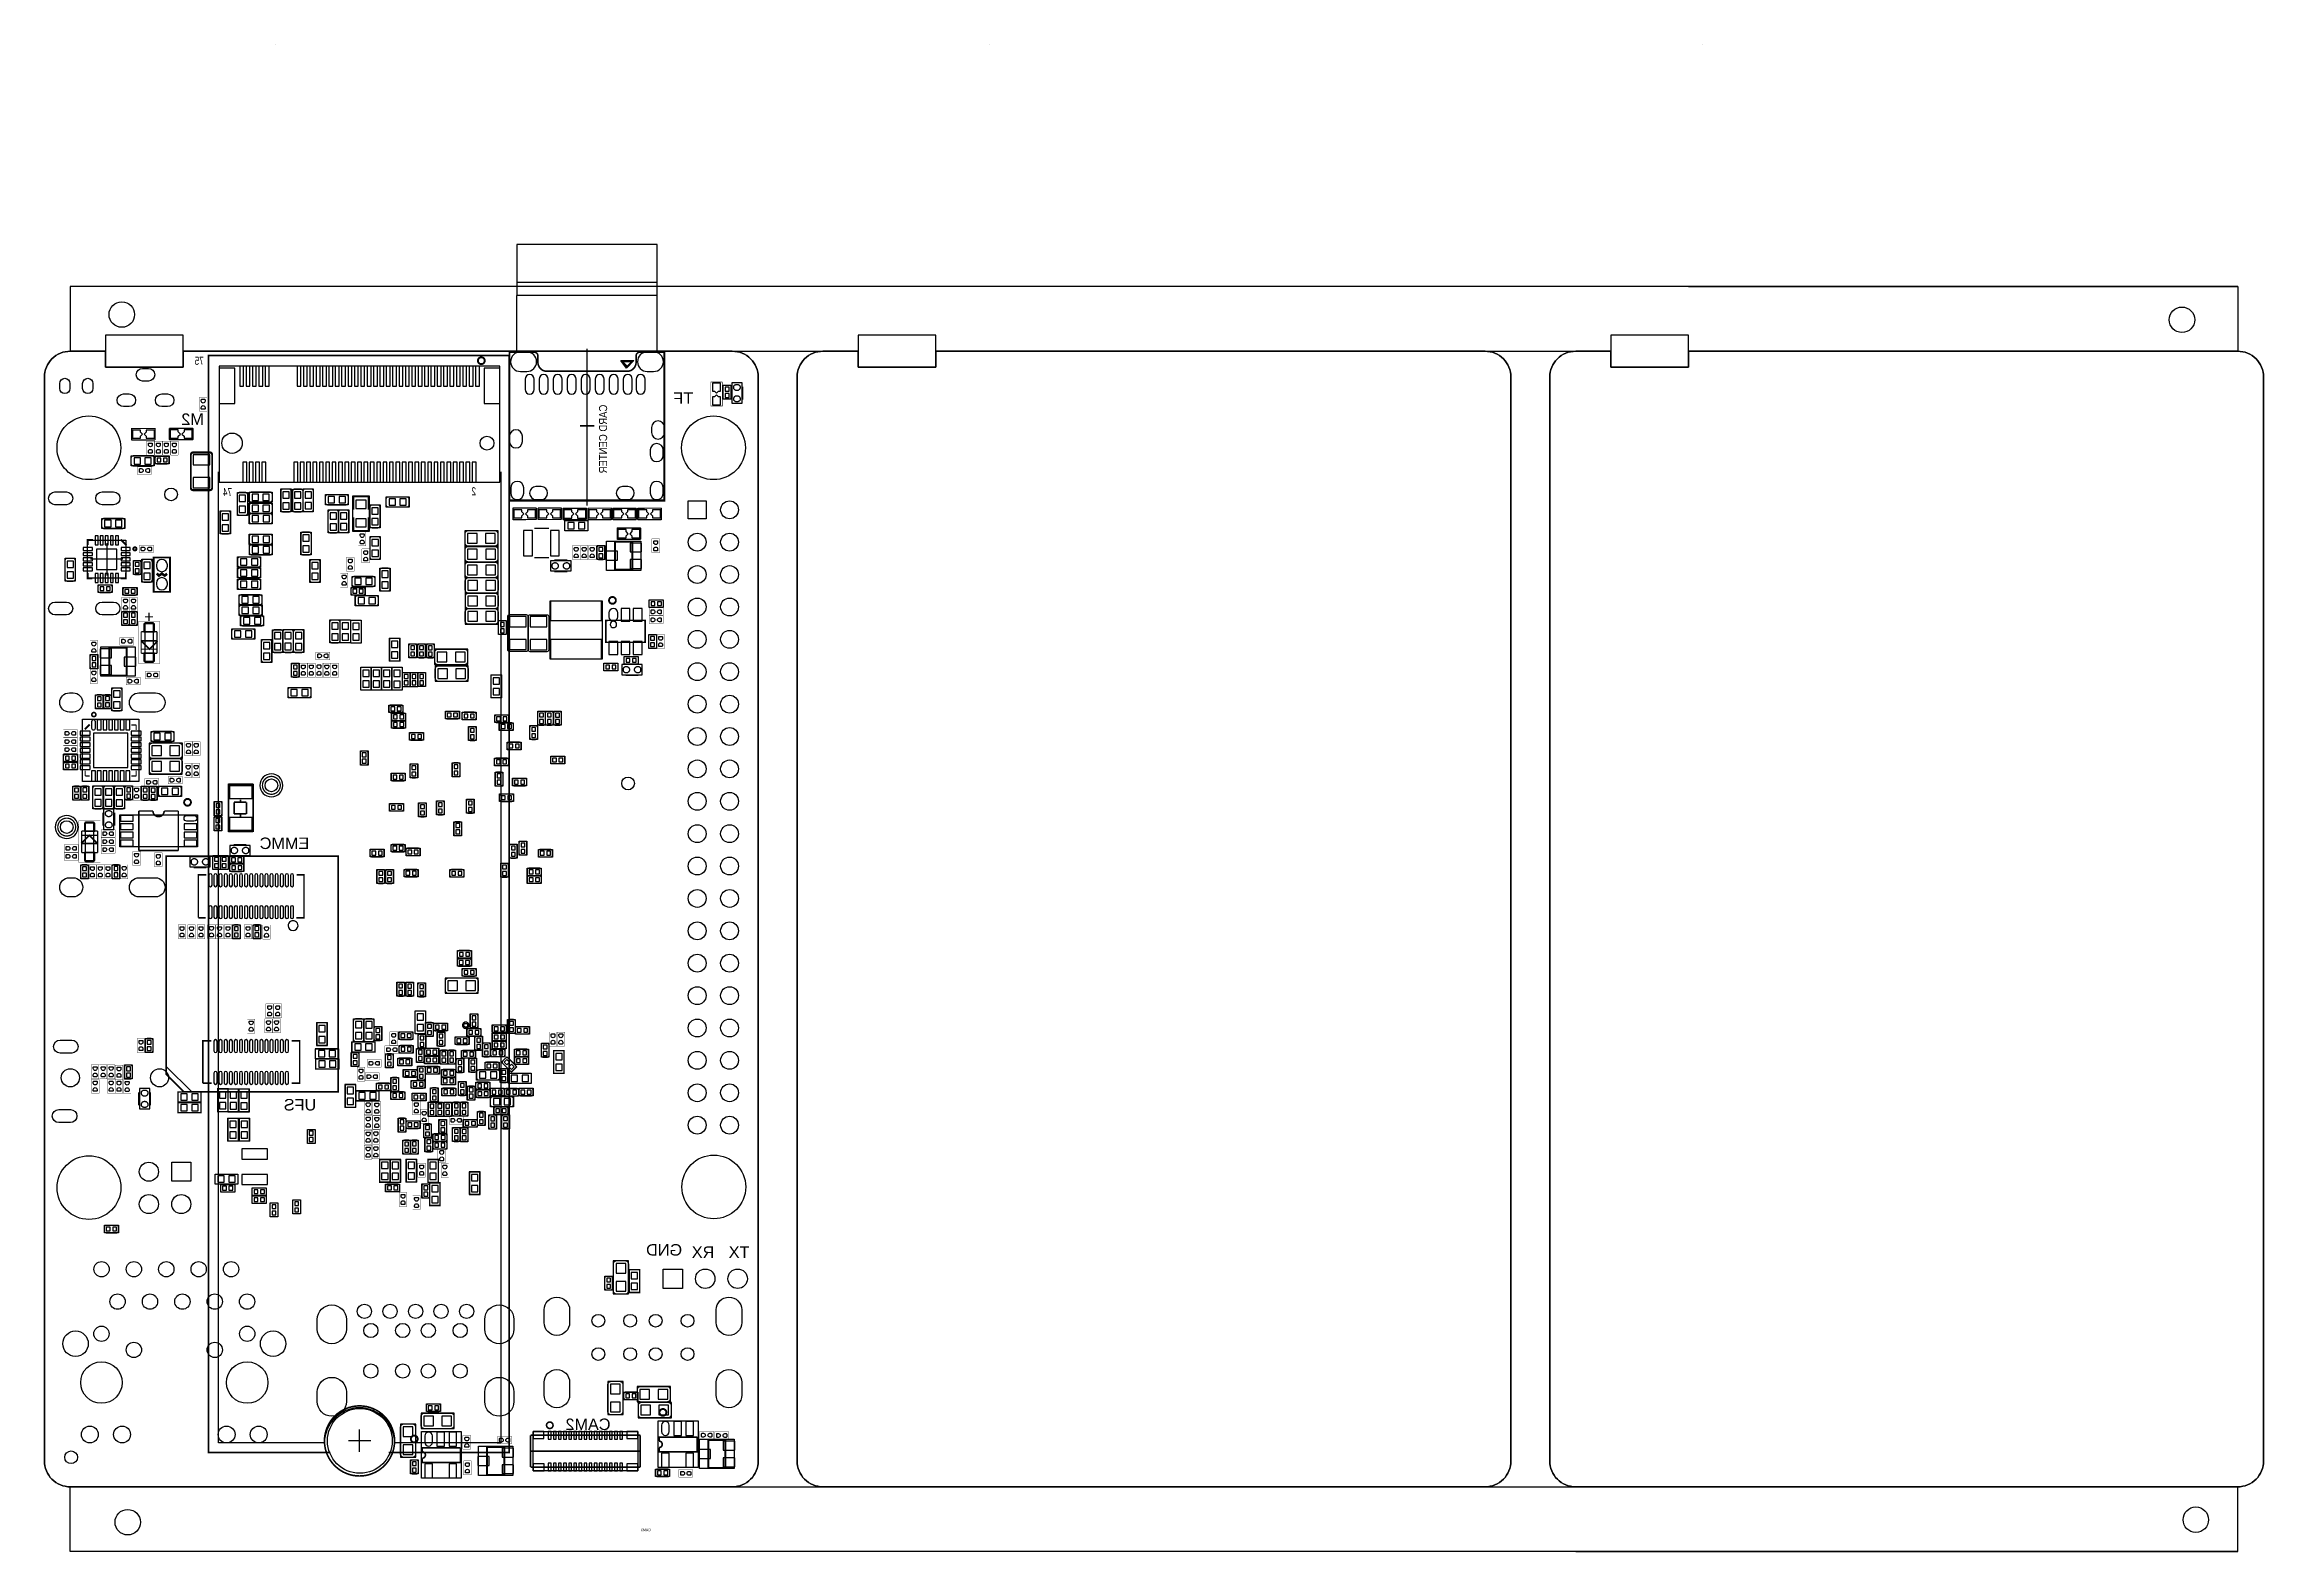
# Model space of a CAD drawing. Extents: x -15 to 159, y -25 to 93.
import ezdxf
from ezdxf.enums import TextEntityAlignment as Align

# ---------------------------------------------------------------- set-up
doc = ezdxf.new("R2010")
doc.units = 0
for name, color, linetype in [('BG_OUTLINE', 200, 'CONTINUOUS'), ('PG_ASSEMBLY_BOTTOM', 2, 'CONTINUOUS'), ('PG_SILKSCREEN_BOTTOM', 120, 'CONTINUOUS'), ('PIN_BOTTOM', 172, 'CONTINUOUS')]:
    doc.layers.add(name, color=color, linetype=linetype)

msp = doc.modelspace()

# ---------------------------------------------------------------- texts
at = {"layer": 'PG_ASSEMBLY_BOTTOM', "text_generation_flag": 2, "width": 0.8784}
msp.add_text('CARD CENTER', height=0.635, rotation=90, dxfattribs=at).set_placement((29.20238, 64.480948))
at = {"layer": 'PG_ASSEMBLY_BOTTOM', "text_generation_flag": 2, "width": 0.875}
msp.add_text('CAM3', height=0.2032, dxfattribs=at).set_placement((32.638238, -23.868634))
at = {"layer": 'PG_SILKSCREEN_BOTTOM', "text_generation_flag": 2, "width": 0.76}
for s, p in [('75', (-2.80035, 67.607688)), ('74', (-0.583692, 57.30621)), ('2', (18.742152, 57.370726))]:
    msp.add_text(s, height=0.635, dxfattribs=at).set_placement(p, align=Align.CENTER)
at = {"layer": 'PG_SILKSCREEN_BOTTOM', "text_generation_flag": 2, "width": 1.055885}
for s, p in [('TF', (35.955986, 64.547242)), ('M2', (-2.434082, 62.893194)), ('+', (-6.366002, 47.405036)), ('EMMC', (5.834126, 29.630624)), ('UFS', (6.383782, 9.124442)), ('GND', (35.085782, -2.255012)), ('RX', (37.613336, -2.434336)), ('TX', (40.36949, -2.434336)), ('CAM2', (29.470858, -15.937484))]:
    msp.add_text(s, height=0.899922, dxfattribs=at).set_placement(p)

# ---------------------------------------------------------------- linework, layer by layer
at = {"layer": 'BG_OUTLINE'}
for points in [[(3.165348, 92.735654), (3.165348, 92.729558)], [(59.16549, 92.735654), (59.16549, 92.729558)], [(115.165632, 92.735654), (115.165632, 92.729558)], [(114.046508, 73.753218), (157.121098, 73.753218), (-12.911328, 73.753218), (-12.911328, 68.673218), (-10.151872, 68.673218)], [(-10.151872, 69.924422), (-10.151872, 68.673218)], [(-4.049776, 69.924422), (-10.151872, 69.924422)], [(-4.049776, 68.673218), (-4.049776, 69.924422)], [(54.998366, 69.924422), (48.89627, 69.924422)], [(48.89627, 69.924422), (48.89627, 68.673218)], [(54.998366, 68.673218), (54.998366, 69.924422)], [(114.046508, 69.924422), (107.944412, 69.924422)], [(107.944412, 69.924422), (107.944412, 68.673218)], [(114.046508, 68.673218), (114.046508, 69.924422)], [(-12.911328, 68.673218), (-10.151872, 68.673218)], [(-12.911328, 68.673218), (-10.151872, 68.673218)], [(-10.151872, 68.673218), (-10.151872, 67.422014)], [(-10.151872, 68.673218), (-10.151872, 67.422014)], [(-10.151872, 68.673218), (-10.151872, 67.422014)], [(-4.049776, 68.673218), (39.024814, 68.673218)], [(-4.049776, 67.422014), (-4.049776, 68.673218)], [(-4.049776, 68.673218), (39.024814, 68.673218)], [(-4.049776, 67.422014), (-4.049776, 68.673218)], [(-4.049776, 68.673218), (39.024814, 68.673218)], [(-4.049776, 67.422014), (-4.049776, 68.673218)], [(46.136814, 68.673218), (48.89627, 68.673218)], [(46.136814, 68.673218), (48.89627, 68.673218)], [(48.89627, 68.673218), (48.89627, 67.422014)], [(48.89627, 68.673218), (48.89627, 67.422014)], [(48.89627, 68.673218), (48.89627, 67.422014)], [(54.998366, 68.673218), (98.072956, 68.673218)], [(54.998366, 67.422014), (54.998366, 68.673218)], [(54.998366, 68.673218), (98.072956, 68.673218)], [(54.998366, 67.422014), (54.998366, 68.673218)], [(54.998366, 68.673218), (98.072956, 68.673218)], [(54.998366, 67.422014), (54.998366, 68.673218)], [(105.184956, 68.673218), (107.944412, 68.673218)], [(105.184956, 68.673218), (107.944412, 68.673218)], [(107.944412, 68.673218), (107.944412, 67.422014)], [(107.944412, 68.673218), (107.944412, 67.422014)], [(107.944412, 68.673218), (107.944412, 67.422014)], [(114.046508, 68.673218), (157.121098, 68.673218)], [(114.046508, 67.422014), (114.046508, 68.673218)], [(114.046508, 68.673218), (157.121098, 68.673218)], [(114.046508, 67.422014), (114.046508, 68.673218)], [(114.046508, 68.673218), (157.121098, 68.673218)], [(114.046508, 67.422014), (114.046508, 68.673218)], [(-14.943328, -18.358866), (-14.943328, 66.641218)], [(-14.943328, -18.358866), (-14.943328, 66.641218)], [(-14.943328, -18.358866), (-14.943328, 66.641218)], [(-10.151872, 67.422014), (-4.049776, 67.422014)], [(-10.151872, 67.422014), (-4.049776, 67.422014)], [(-10.151872, 67.422014), (-4.049776, 67.422014)], [(41.056814, 66.641218), (41.056814, -18.358866)], [(41.056814, 66.641218), (41.056814, -18.358866)], [(41.056814, 66.641218), (41.056814, -18.358866)], [(44.104814, -18.358866), (44.104814, 66.641218)], [(44.104814, -18.358866), (44.104814, 66.641218)], [(44.104814, -18.358866), (44.104814, 66.641218)], [(48.89627, 67.422014), (54.998366, 67.422014)], [(48.89627, 67.422014), (54.998366, 67.422014)], [(48.89627, 67.422014), (54.998366, 67.422014)], [(100.104956, 66.641218), (100.104956, -18.358866)], [(100.104956, 66.641218), (100.104956, -18.358866)], [(100.104956, 66.641218), (100.104956, -18.358866)], [(103.152956, -18.358866), (103.152956, 66.641218)], [(103.152956, -18.358866), (103.152956, 66.641218)], [(103.152956, -18.358866), (103.152956, 66.641218)], [(107.944412, 67.422014), (114.046508, 67.422014)], [(107.944412, 67.422014), (114.046508, 67.422014)], [(107.944412, 67.422014), (114.046508, 67.422014)], [(159.153098, 66.641218), (159.153098, -18.358866)], [(159.153098, 66.641218), (159.153098, -18.358866)], [(159.153098, 66.641218), (159.153098, -18.358866)], [(39.024814, -20.390866), (-12.911328, -20.390866)], [(39.024814, -20.390866), (-12.911328, -20.390866)], [(98.072956, -20.390866), (46.136814, -20.390866)], [(98.072956, -20.390866), (46.136814, -20.390866)], [(157.121098, -25.470866), (157.121098, -20.390866), (105.184956, -20.390866)], [(157.121098, -20.390866), (105.184956, -20.390866)], [(157.121098, -20.390866), (105.184956, -20.390866)]]:
    msp.add_lwpolyline(points, dxfattribs=at)
for points in [[(157.121098, 73.753218), (157.121098, 68.673218, -0.414214), (159.153098, 66.641218)], [(-14.943328, 66.641218, -0.414214), (-12.911328, 68.673218)], [(-14.943328, 66.641218, -0.414214), (-12.911328, 68.673218)], [(-14.943328, 66.641218, -0.414214), (-12.911328, 68.673218)], [(41.056814, 66.641218, 0.414214), (39.024814, 68.673218), (-4.049776, 68.673218), (-4.049776, 67.422014), (-10.151872, 67.422014), (-10.151872, 68.673218), (-12.911328, 68.673218, 0.414214), (-14.943328, 66.641218), (-14.943328, -18.358866, 0.414214), (-12.911328, -20.390866), (39.024814, -20.390866, 0.414214), (41.056814, -18.358866), (41.056814, 66.641218)], [(41.056814, 66.641218, 0.414214), (39.024814, 68.673218), (48.89627, 68.673218)], [(39.024814, 68.673218, -0.414214), (41.056814, 66.641218)], [(39.024814, 68.673218, -0.414214), (41.056814, 66.641218)], [(44.104814, 66.641218, -0.414214), (46.136814, 68.673218)], [(44.104814, 66.641218, -0.414214), (46.136814, 68.673218)], [(44.104814, 66.641218, -0.414214), (46.136814, 68.673218)], [(100.104956, 66.641218, 0.414214), (98.072956, 68.673218), (54.998366, 68.673218), (54.998366, 67.422014), (48.89627, 67.422014), (48.89627, 68.673218), (46.136814, 68.673218, 0.414214), (44.104814, 66.641218), (44.104814, -18.358866, 0.414214), (46.136814, -20.390866), (98.072956, -20.390866, 0.414214), (100.104956, -18.358866), (100.104956, 66.641218)], [(100.104956, 66.641218, 0.414214), (98.072956, 68.673218), (107.944412, 68.673218)], [(98.072956, 68.673218, -0.414214), (100.104956, 66.641218)], [(98.072956, 68.673218, -0.414214), (100.104956, 66.641218)], [(103.152956, 66.641218, -0.414214), (105.184956, 68.673218)], [(103.152956, 66.641218, -0.414214), (105.184956, 68.673218)], [(103.152956, 66.641218, -0.414214), (105.184956, 68.673218)], [(159.153098, 66.641218, 0.414214), (157.121098, 68.673218), (114.046508, 68.673218), (114.046508, 67.422014), (107.944412, 67.422014), (107.944412, 68.673218), (105.184956, 68.673218, 0.414214), (103.152956, 66.641218), (103.152956, -18.358866, 0.414214), (105.184956, -20.390866), (157.121098, -20.390866, 0.414214), (159.153098, -18.358866), (159.153098, 66.641218)], [(157.121098, 68.673218, -0.414214), (159.153098, 66.641218)], [(157.121098, 68.673218, -0.414214), (159.153098, 66.641218)], [(105.184956, -25.470866), (157.121098, -25.470866), (-12.911328, -25.470866), (-12.911328, -20.390866, -0.414214), (-14.943328, -18.358866)], [(-12.911328, -20.390866, -0.414214), (-14.943328, -18.358866)], [(-12.911328, -20.390866, -0.414214), (-14.943328, -18.358866)], [(-12.911328, -20.390866), (46.136814, -20.390866, -0.414214), (44.104814, -18.358866)], [(41.056814, -18.358866, -0.414214), (39.024814, -20.390866)], [(41.056814, -18.358866, -0.414214), (39.024814, -20.390866)], [(41.056814, -18.358866, -0.414214), (39.024814, -20.390866)], [(46.136814, -20.390866, -0.414214), (44.104814, -18.358866)], [(46.136814, -20.390866, -0.414214), (44.104814, -18.358866)], [(46.136814, -20.390866), (105.184956, -20.390866, -0.414214), (103.152956, -18.358866)], [(100.104956, -18.358866, -0.414214), (98.072956, -20.390866)], [(100.104956, -18.358866, -0.414214), (98.072956, -20.390866)], [(100.104956, -18.358866, -0.414214), (98.072956, -20.390866)], [(105.184956, -20.390866, -0.414214), (103.152956, -18.358866)], [(105.184956, -20.390866, -0.414214), (103.152956, -18.358866)], [(159.153098, -18.358866, -0.414214), (157.121098, -20.390866)], [(159.153098, -18.358866, -0.414214), (157.121098, -20.390866)], [(159.153098, -18.358866, -0.414214), (157.121098, -20.390866)]]:
    msp.add_lwpolyline(points, format="xyb", dxfattribs=at)
for points in [[(41.056814, -18.358866, -0.414214), (39.024814, -20.390866), (-12.911328, -20.390866, -0.414214), (-14.943328, -18.358866), (-14.943328, 66.641218, -0.414214), (-12.911328, 68.673218), (-10.151872, 68.673218), (-10.151872, 67.422014), (-4.049776, 67.422014), (-4.049776, 68.673218), (39.024814, 68.673218, -0.414214), (41.056814, 66.641218)], [(100.104956, -18.358866, -0.414214), (98.072956, -20.390866), (46.136814, -20.390866, -0.414214), (44.104814, -18.358866), (44.104814, 66.641218, -0.414214), (46.136814, 68.673218), (48.89627, 68.673218), (48.89627, 67.422014), (54.998366, 67.422014), (54.998366, 68.673218), (98.072956, 68.673218, -0.414214), (100.104956, 66.641218)], [(159.153098, -18.358866, -0.414214), (157.121098, -20.390866), (105.184956, -20.390866, -0.414214), (103.152956, -18.358866), (103.152956, 66.641218, -0.414214), (105.184956, 68.673218), (107.944412, 68.673218), (107.944412, 67.422014), (114.046508, 67.422014), (114.046508, 68.673218), (157.121098, 68.673218, -0.414214), (159.153098, 66.641218)]]:
    msp.add_lwpolyline(points, format="xyb", close=True, dxfattribs=at)
at = {"layer": 'PG_ASSEMBLY_BOTTOM'}
for points in [[(33.124902, 74.048874), (33.124902, 77.048614), (22.126702, 77.048614), (22.126702, 74.048874)], [(33.124902, 73.050654), (33.124902, 74.048874), (22.126702, 74.048874), (22.126702, 73.050654)], [(22.126702, 71.750174), (22.126702, 73.050654)], [(33.124902, 71.750174), (33.124902, 73.050654), (22.126702, 73.050654)], [(22.126702, 68.750434), (22.126702, 71.750174)], [(33.124902, 68.750434), (33.124902, 71.750174)], [(21.57476, 68.66382), (33.64484, 68.66382), (33.64484, 56.98236), (21.57476, 56.98236), (21.57476, 68.66382)], [(27.624786, 56.574182), (27.624786, 68.853812)], [(30.729682, 67.343782), (30.289754, 67.94373), (31.299912, 67.94373), (30.729682, 67.343782)], [(-1.221232, 66.706496), (-1.221232, 58.407808), (20.778724, 58.407808), (20.778724, 67.507612), (-1.221232, 67.507612), (-1.221232, 66.706496)], [(38.31717, 64.901826), (38.31717, 66.001646)], [(38.31717, 66.001646), (38.917118, 66.001646)], [(38.917118, 64.901826), (38.31717, 64.901826)], [(38.917118, 66.001646), (38.917118, 64.901826)], [(-8.135366, 59.671204), (-8.135366, 60.471304)], [(-8.135366, 60.471304), (-6.335522, 60.471304)], [(-6.335522, 59.671204), (-8.135366, 59.671204)], [(-6.335522, 60.471304), (-6.335522, 59.671204)], [(-6.25729, 60.437268), (-5.15747, 60.437268)], [(-6.25729, 59.83732), (-6.25729, 60.437268)], [(-5.15747, 59.83732), (-6.25729, 59.83732)], [(-5.15747, 60.437268), (-5.15747, 59.83732)], [(0.195326, 55.79872), (0.195326, 57.598564)], [(0.195326, 57.598564), (0.995426, 57.598564)], [(0.995426, 57.598564), (0.995426, 55.79872)], [(1.128268, 57.624218), (2.928112, 57.624218)], [(1.128268, 56.824118), (1.128268, 57.624218)], [(2.928112, 57.624218), (2.928112, 56.824118)], [(3.611626, 56.06669), (3.611626, 57.866534)], [(3.611626, 57.866534), (4.411726, 57.866534)], [(4.411726, 57.866534), (4.411726, 56.06669)], [(4.537456, 56.065928), (4.537456, 57.865772)], [(4.537456, 57.865772), (5.337556, 57.865772)], [(5.337556, 57.865772), (5.337556, 56.065928)], [(5.354828, 56.081168), (5.354828, 57.881012)], [(5.354828, 57.881012), (6.154928, 57.881012)], [(6.154928, 57.881012), (6.154928, 56.081168)], [(-1.149604, 54.342284), (-1.149604, 56.142128)], [(-1.149604, 56.142128), (-0.349504, 56.142128)], [(-0.349504, 56.142128), (-0.349504, 54.342284)], [(0.995426, 55.79872), (0.195326, 55.79872)], [(2.928112, 56.824118), (1.128268, 56.824118)], [(1.130554, 56.758078), (2.930398, 56.758078)], [(1.130554, 55.957978), (1.130554, 56.758078)], [(2.930398, 55.957978), (1.130554, 55.957978)], [(1.134618, 55.940706), (2.934462, 55.940706)], [(1.134618, 55.140606), (1.134618, 55.940706)], [(2.930398, 56.758078), (2.930398, 55.957978)], [(2.934462, 55.940706), (2.934462, 55.140606)], [(4.411726, 56.06669), (3.611626, 56.06669)], [(5.337556, 56.065928), (4.537456, 56.065928)], [(6.154928, 56.081168), (5.354828, 56.081168)], [(7.100824, 56.622442), (7.100824, 57.422542)], [(7.100824, 57.422542), (8.900668, 57.422542)], [(8.900668, 56.622442), (7.100824, 56.622442)], [(7.31774, 54.42077), (7.31774, 56.220614)], [(7.31774, 56.220614), (8.11784, 56.220614)], [(8.11784, 56.220614), (8.11784, 54.42077)], [(8.12927, 54.431438), (8.12927, 56.231282)], [(8.12927, 56.231282), (8.92937, 56.231282)], [(8.900668, 57.422542), (8.900668, 56.622442)], [(8.92937, 56.231282), (8.92937, 54.431438)], [(10.592054, 54.81828), (10.592054, 56.618124)], [(10.592054, 56.618124), (11.392154, 56.618124)], [(11.392154, 56.618124), (11.392154, 54.81828)], [(11.866372, 56.447944), (11.866372, 57.248044)], [(11.866372, 57.248044), (13.666216, 57.248044)], [(13.666216, 56.447944), (11.866372, 56.447944)], [(13.666216, 57.248044), (13.666216, 56.447944)], [(-10.440924, 55.561738), (-8.64108, 55.561738)], [(-10.440924, 54.761638), (-10.440924, 55.561738)], [(-8.64108, 54.761638), (-10.440924, 54.761638)], [(-8.64108, 55.561738), (-8.64108, 54.761638)], [(-0.349504, 54.342284), (-1.149604, 54.342284)], [(1.133348, 54.314852), (2.933192, 54.314852)], [(1.133348, 53.514752), (1.133348, 54.314852)], [(2.934462, 55.140606), (1.134618, 55.140606)], [(2.933192, 54.314852), (2.933192, 53.514752)], [(5.186426, 52.69103), (5.186426, 54.490874)], [(5.186426, 54.490874), (5.986526, 54.490874)], [(5.986526, 54.490874), (5.986526, 52.69103)], [(8.11784, 54.42077), (7.31774, 54.42077)], [(8.92937, 54.431438), (8.12927, 54.431438)], [(11.392154, 54.81828), (10.592054, 54.81828)], [(10.605516, 52.340764), (10.605516, 54.140608)], [(10.605516, 54.140608), (11.405616, 54.140608)], [(11.405616, 54.140608), (11.405616, 52.340764)], [(20.643088, 54.59349), (18.043144, 54.59349)], [(18.043144, 54.59349), (18.043144, 53.393594)], [(20.643088, 53.393594), (20.643088, 54.59349)], [(25.89149, 55.383176), (27.691334, 55.383176)], [(25.89149, 54.583076), (25.89149, 55.383176)], [(27.691334, 54.583076), (25.89149, 54.583076)], [(27.691334, 55.383176), (27.691334, 54.583076)], [(-13.318998, 50.635916), (-13.318998, 52.43576)], [(-13.318998, 52.43576), (-12.518898, 52.43576)], [(-12.518898, 52.43576), (-12.518898, 50.635916)], [(-8.782304, 52.35829), (-11.322304, 52.35829)], [(-10.052304, 53.62829), (-10.052304, 51.08829)], [(-7.965186, 51.152298), (-7.965186, 52.252118)], [(-7.965186, 52.252118), (-7.365238, 52.252118)], [(-7.365238, 52.252118), (-7.365238, 51.152298)], [(-7.289292, 50.55108), (-7.289292, 52.350924)], [(-7.289292, 52.350924), (-6.489192, 52.350924)], [(-6.489192, 52.350924), (-6.489192, 50.55108)], [(0.21844, 52.537614), (2.018284, 52.537614)], [(0.21844, 51.737514), (0.21844, 52.537614)], [(2.933192, 53.514752), (1.133348, 53.514752)], [(1.136142, 53.496972), (2.935986, 53.496972)], [(1.136142, 52.696872), (1.136142, 53.496972)], [(2.935986, 52.696872), (1.136142, 52.696872)], [(2.018284, 52.537614), (2.018284, 51.737514)], [(2.935986, 53.496972), (2.935986, 52.696872)], [(5.986526, 52.69103), (5.186426, 52.69103)], [(5.886704, 50.53584), (5.886704, 52.335684)], [(5.886704, 52.335684), (6.686804, 52.335684)], [(6.686804, 52.335684), (6.686804, 50.53584)], [(11.405616, 52.340764), (10.605516, 52.340764)], [(18.043144, 53.393594), (20.643088, 53.393594)], [(18.048478, 53.35524), (18.048478, 52.155344)], [(20.648422, 53.35524), (18.048478, 53.35524)], [(20.648422, 52.155344), (20.648422, 53.35524)], [(28.41371, 52.329588), (28.41371, 53.429408)], [(28.41371, 53.429408), (29.013658, 53.429408)], [(29.013658, 52.329588), (28.41371, 52.329588)], [(29.013658, 53.429408), (29.013658, 52.329588)], [(-12.518898, 50.635916), (-13.318998, 50.635916)], [(-7.365238, 51.152298), (-7.965186, 51.152298)], [(-6.489192, 50.55108), (-7.289292, 50.55108)], [(2.018284, 51.737514), (0.21844, 51.737514)], [(0.21844, 51.687222), (2.018284, 51.687222)], [(0.21844, 50.887122), (0.21844, 51.687222)], [(2.018284, 50.887122), (0.21844, 50.887122)], [(0.219202, 50.795174), (2.019046, 50.795174)], [(0.219202, 49.995074), (0.219202, 50.795174)], [(2.018284, 51.687222), (2.018284, 50.887122)], [(2.019046, 50.795174), (2.019046, 49.995074)], [(6.686804, 50.53584), (5.886704, 50.53584)], [(9.190228, 50.213768), (9.190228, 51.013868)], [(9.190228, 51.013868), (10.990072, 51.013868)], [(10.990072, 51.013868), (10.990072, 50.213768)], [(11.378184, 49.862994), (11.378184, 51.662838)], [(11.378184, 51.662838), (12.178284, 51.662838)], [(12.178284, 51.662838), (12.178284, 49.862994)], [(18.048224, 52.125118), (18.048224, 50.925222)], [(20.648168, 52.125118), (18.048224, 52.125118)], [(18.048224, 50.925222), (20.648168, 50.925222)], [(18.048478, 52.155344), (20.648422, 52.155344)], [(18.061178, 50.902616), (18.061178, 49.70272)], [(20.661122, 50.902616), (18.061178, 50.902616)], [(20.648168, 50.925222), (20.648168, 52.125118)], [(20.661122, 49.70272), (20.661122, 50.902616)], [(-10.72642, 49.745392), (-10.72642, 50.34534)], [(-10.72642, 50.34534), (-9.6266, 50.34534)], [(-9.6266, 49.745392), (-10.72642, 49.745392)], [(-9.6266, 50.34534), (-9.6266, 49.745392)], [(-8.777478, 49.534064), (-8.777478, 50.134012)], [(-8.777478, 50.134012), (-7.677658, 50.134012)], [(-7.677658, 49.534064), (-8.777478, 49.534064)], [(-7.677658, 50.134012), (-7.677658, 49.534064)], [(2.019046, 49.995074), (0.219202, 49.995074)], [(0.324612, 49.575466), (2.124456, 49.575466)], [(0.324612, 48.775366), (0.324612, 49.575466)], [(2.124456, 48.775366), (0.324612, 48.775366)], [(0.333248, 48.748696), (2.133092, 48.748696)], [(0.333248, 47.948596), (0.333248, 48.748696)], [(2.124456, 49.575466), (2.124456, 48.775366)], [(2.133092, 48.748696), (2.133092, 47.948596)], [(9.113774, 49.548796), (9.113774, 50.148744)], [(9.113774, 50.148744), (10.213594, 50.148744)], [(10.213594, 49.548796), (9.113774, 49.548796)], [(10.990072, 50.213768), (9.190228, 50.213768)], [(9.446006, 48.712882), (9.446006, 49.512982)], [(9.446006, 49.512982), (11.24585, 49.512982)], [(10.213594, 50.148744), (10.213594, 49.548796)], [(11.24585, 49.512982), (11.24585, 48.712882)], [(12.178284, 49.862994), (11.378184, 49.862994)], [(18.061178, 49.70272), (20.661122, 49.70272)], [(18.065496, 49.687734), (18.065496, 48.487838)], [(20.66544, 49.687734), (18.065496, 49.687734)], [(20.66544, 48.487838), (20.66544, 49.687734)], [(32.50692, 48.578516), (32.50692, 49.178464)], [(32.50692, 49.178464), (33.60674, 49.178464)], [(33.60674, 49.178464), (33.60674, 48.578516)], [(-8.880348, 47.168054), (-8.880348, 48.267874)], [(-8.880348, 48.267874), (-8.2804, 48.267874)], [(-8.2804, 47.168054), (-8.880348, 47.168054)], [(-8.2804, 48.267874), (-8.2804, 47.168054)], [(-8.264652, 47.165768), (-8.264652, 48.265588)], [(-8.264652, 48.265588), (-7.664704, 48.265588)], [(-7.664704, 47.165768), (-8.264652, 47.165768)], [(-7.664704, 48.265588), (-7.664704, 47.165768)], [(2.133092, 47.948596), (0.333248, 47.948596)], [(0.454406, 47.927768), (2.25425, 47.927768)], [(0.454406, 47.127668), (0.454406, 47.927768)], [(2.25425, 47.127668), (0.454406, 47.127668)], [(2.25425, 47.927768), (2.25425, 47.127668)], [(7.446264, 45.793152), (7.446264, 47.592996)], [(7.446264, 47.592996), (8.246364, 47.592996)], [(8.246364, 47.592996), (8.246364, 45.793152)], [(8.273542, 45.793914), (8.273542, 47.593758)], [(8.273542, 47.593758), (9.073642, 47.593758)], [(9.073642, 47.593758), (9.073642, 45.793914)], [(9.098534, 45.775626), (9.098534, 47.57547)], [(9.098534, 47.57547), (9.898634, 47.57547)], [(11.24585, 48.712882), (9.446006, 48.712882)], [(9.898634, 47.57547), (9.898634, 45.775626)], [(20.659852, 48.473106), (18.059908, 48.473106)], [(18.059908, 48.473106), (18.059908, 47.27321)], [(18.059908, 47.27321), (20.659852, 47.27321)], [(18.065496, 48.487838), (20.66544, 48.487838)], [(20.659852, 47.27321), (20.659852, 48.473106)], [(20.68576, 46.445424), (20.68576, 47.545244)], [(20.68576, 47.545244), (21.285708, 47.545244)], [(21.285708, 47.545244), (21.285708, 46.445424)], [(33.60674, 48.578516), (32.50692, 48.578516)], [(-0.245872, 46.893734), (1.553972, 46.893734)], [(-0.245872, 46.093634), (-0.245872, 46.893734)], [(1.553972, 46.093634), (-0.245872, 46.093634)], [(1.553972, 46.893734), (1.553972, 46.093634)], [(2.089658, 44.26458), (2.089658, 46.064424)], [(2.089658, 46.064424), (2.889758, 46.064424)], [(2.889758, 46.064424), (2.889758, 44.26458)], [(2.958338, 45.0342), (2.958338, 46.834044)], [(2.958338, 46.834044), (3.758438, 46.834044)], [(3.758438, 46.834044), (3.758438, 45.0342)], [(3.777742, 45.040296), (3.777742, 46.84014)], [(3.777742, 46.84014), (4.577842, 46.84014)], [(4.577842, 46.84014), (4.577842, 45.040296)], [(4.598924, 45.036994), (4.598924, 46.836838)], [(4.598924, 46.836838), (5.399024, 46.836838)], [(5.399024, 46.836838), (5.399024, 45.036994)], [(8.246364, 45.793152), (7.446264, 45.793152)], [(9.073642, 45.793914), (8.273542, 45.793914)], [(9.898634, 45.775626), (9.098534, 45.775626)], [(12.134342, 44.367958), (12.134342, 46.167802)], [(12.134342, 46.167802), (12.934442, 46.167802)], [(12.934442, 46.167802), (12.934442, 44.367958)], [(13.64742, 44.624498), (13.64742, 45.724318)], [(13.64742, 45.724318), (14.247368, 45.724318)], [(14.247368, 45.724318), (14.247368, 44.624498)], [(14.34465, 44.619164), (14.34465, 45.718984)], [(14.34465, 45.718984), (14.944598, 45.718984)], [(14.944598, 45.718984), (14.944598, 44.619164)], [(15.039086, 44.615608), (15.039086, 45.715428)], [(15.039086, 45.715428), (15.639034, 45.715428)], [(15.639034, 45.715428), (15.639034, 44.615608)], [(15.669768, 45.298614), (15.669768, 44.098718)], [(18.269712, 45.298614), (15.669768, 45.298614)], [(18.269712, 44.098718), (18.269712, 45.298614)], [(21.285708, 46.445424), (20.68576, 46.445424)], [(32.467042, 45.355002), (32.467042, 46.454822)], [(32.467042, 46.454822), (33.06699, 46.454822)], [(33.06699, 45.355002), (32.467042, 45.355002)], [(33.06699, 46.454822), (33.06699, 45.355002)], [(-11.354308, 43.774106), (-11.354308, 44.873926)], [(-11.354308, 44.873926), (-10.75436, 44.873926)], [(-10.75436, 43.774106), (-11.354308, 43.774106)], [(-10.75436, 44.873926), (-10.75436, 43.774106)], [(2.889758, 44.26458), (2.089658, 44.26458)], [(3.758438, 45.0342), (2.958338, 45.0342)], [(4.577842, 45.040296), (3.777742, 45.040296)], [(4.438904, 43.106086), (4.438904, 44.205906)], [(4.438904, 44.205906), (5.038852, 44.205906)], [(5.399024, 45.036994), (4.598924, 45.036994)], [(5.038852, 44.205906), (5.038852, 43.106086)], [(9.882124, 42.089578), (9.882124, 43.889422)], [(9.882124, 43.889422), (10.682224, 43.889422)], [(10.682224, 43.889422), (10.682224, 42.089578)], [(10.696448, 42.089578), (10.696448, 43.889422)], [(10.696448, 43.889422), (11.496548, 43.889422)], [(11.496548, 43.889422), (11.496548, 42.089578)], [(11.502136, 42.089324), (11.502136, 43.889168)], [(11.502136, 43.889168), (12.302236, 43.889168)], [(12.934442, 44.367958), (12.134342, 44.367958)], [(12.302236, 43.889168), (12.302236, 42.089324)], [(12.312904, 42.08272), (12.312904, 43.882564)], [(12.312904, 43.882564), (13.113004, 43.882564)], [(13.113004, 43.882564), (13.113004, 42.08272)], [(14.247368, 44.624498), (13.64742, 44.624498)], [(14.944598, 44.619164), (14.34465, 44.619164)], [(15.639034, 44.615608), (15.039086, 44.615608)], [(15.669768, 44.098718), (18.269712, 44.098718)], [(18.309336, 43.991022), (15.709392, 43.991022)], [(15.709392, 43.991022), (15.709392, 42.791126)], [(18.309336, 42.791126), (18.309336, 43.991022)], [(28.945332, 44.20235), (30.045152, 44.20235)], [(28.945332, 43.602402), (28.945332, 44.20235)], [(30.045152, 43.602402), (28.945332, 43.602402)], [(30.045152, 44.20235), (30.045152, 43.602402)], [(30.539436, 44.734226), (31.639256, 44.734226)], [(30.539436, 44.134278), (30.539436, 44.734226)], [(31.639256, 44.134278), (30.539436, 44.134278)], [(31.639256, 44.734226), (31.639256, 44.134278)], [(-9.659366, 40.46093), (-9.659366, 42.260774)], [(-9.659366, 42.260774), (-8.859266, 42.260774)], [(-8.859266, 42.260774), (-8.859266, 40.46093)], [(4.16814, 41.499028), (4.16814, 42.299128)], [(4.16814, 42.299128), (5.967984, 42.299128)], [(5.038852, 43.106086), (4.438904, 43.106086)], [(5.967984, 42.299128), (5.967984, 41.499028)], [(10.682224, 42.089578), (9.882124, 42.089578)], [(11.496548, 42.089578), (10.696448, 42.089578)], [(12.302236, 42.089324), (11.502136, 42.089324)], [(13.113004, 42.08272), (12.312904, 42.08272)], [(13.140182, 42.363136), (13.140182, 43.462956)], [(13.140182, 43.462956), (13.74013, 43.462956)], [(13.74013, 42.363136), (13.140182, 42.363136)], [(13.74013, 43.462956), (13.74013, 42.363136)], [(13.75029, 42.363136), (13.75029, 43.462956)], [(13.75029, 43.462956), (14.350238, 43.462956)], [(14.350238, 42.363136), (13.75029, 42.363136)], [(14.350238, 43.462956), (14.350238, 42.363136)], [(14.360144, 42.365422), (14.360144, 43.465242)], [(14.360144, 43.465242), (14.960092, 43.465242)], [(14.960092, 42.365422), (14.360144, 42.365422)], [(14.960092, 43.465242), (14.960092, 42.365422)], [(15.709392, 42.791126), (18.309336, 42.791126)], [(20.106894, 41.489122), (20.106894, 43.288966)], [(20.106894, 43.288966), (20.906994, 43.288966)], [(20.906994, 43.288966), (20.906994, 41.489122)], [(-10.9347, 40.628062), (-10.9347, 41.727882)], [(-10.9347, 41.727882), (-10.334752, 41.727882)], [(-10.334752, 40.628062), (-10.9347, 40.628062)], [(-10.334752, 41.727882), (-10.334752, 40.628062)], [(-10.29335, 40.634412), (-10.29335, 41.734232)], [(-10.29335, 41.734232), (-9.693402, 41.734232)], [(-9.693402, 40.634412), (-10.29335, 40.634412)], [(-9.693402, 41.734232), (-9.693402, 40.634412)], [(-8.859266, 40.46093), (-9.659366, 40.46093)], [(5.967984, 41.499028), (4.16814, 41.499028)], [(12.086336, 40.925496), (13.186156, 40.925496)], [(12.086336, 40.325548), (12.086336, 40.925496)], [(13.186156, 40.325548), (12.086336, 40.325548)], [(12.293092, 40.297354), (13.392912, 40.297354)], [(12.293092, 39.697406), (12.293092, 40.297354)], [(13.186156, 40.925496), (13.186156, 40.325548)], [(13.392912, 40.297354), (13.392912, 39.697406)], [(16.514064, 40.435784), (17.613884, 40.435784)], [(16.514064, 39.835836), (16.514064, 40.435784)], [(17.613884, 40.435784), (17.613884, 39.835836)], [(17.828514, 40.365934), (18.928334, 40.365934)], [(17.828514, 39.765986), (17.828514, 40.365934)], [(18.928334, 40.365934), (18.928334, 39.765986)], [(20.906994, 41.489122), (20.106894, 41.489122)], [(20.387564, 40.145208), (21.487384, 40.145208)], [(20.387564, 39.54526), (20.387564, 40.145208)], [(21.487384, 40.145208), (21.487384, 39.54526)], [(23.755604, 39.33698), (23.755604, 40.4368)], [(23.755604, 40.4368), (24.355552, 40.4368)], [(24.355552, 40.4368), (24.355552, 39.33698)], [(24.369522, 39.337234), (24.369522, 40.437054)], [(24.369522, 40.437054), (24.96947, 40.437054)], [(24.96947, 40.437054), (24.96947, 39.337234)], [(25.010364, 39.334186), (25.010364, 40.434006)], [(25.010364, 40.434006), (25.610312, 40.434006)], [(25.610312, 40.434006), (25.610312, 39.334186)], [(-6.575298, 38.854888), (-4.775454, 38.854888)], [(-6.575298, 38.054788), (-6.575298, 38.854888)], [(-4.775454, 38.854888), (-4.775454, 38.054788)], [(12.293092, 39.697406), (13.392912, 39.697406)], [(12.293092, 39.097458), (12.293092, 39.697406)], [(13.392912, 39.697406), (12.293092, 39.697406)], [(13.392912, 39.097458), (12.293092, 39.097458)], [(13.392912, 39.697406), (13.392912, 39.097458)], [(13.699744, 38.759384), (14.799564, 38.759384)], [(13.699744, 38.159436), (13.699744, 38.759384)], [(14.799564, 38.759384), (14.799564, 38.159436)], [(17.613884, 39.835836), (16.514064, 39.835836)], [(18.928334, 39.765986), (17.828514, 39.765986)], [(18.331434, 38.134544), (18.331434, 39.234364)], [(18.331434, 39.234364), (18.931382, 39.234364)], [(18.931382, 39.234364), (18.931382, 38.134544)], [(21.487384, 39.54526), (20.387564, 39.54526)], [(20.742148, 39.537386), (21.841968, 39.537386)], [(20.742148, 38.937438), (20.742148, 39.537386)], [(21.841968, 38.937438), (20.742148, 38.937438)], [(21.841968, 39.537386), (21.841968, 38.937438)], [(23.140924, 38.217856), (23.140924, 39.317676)], [(23.140924, 39.317676), (23.740872, 39.317676)], [(23.740872, 39.317676), (23.740872, 38.217856)], [(24.355552, 39.33698), (23.755604, 39.33698)], [(24.96947, 39.337234), (24.369522, 39.337234)], [(25.610312, 39.334186), (25.010364, 39.334186)], [(-13.444728, 36.458652), (-13.444728, 37.0586)], [(-13.444728, 37.0586), (-12.344908, 37.0586)], [(-12.344908, 37.0586), (-12.344908, 36.458652)], [(-6.723888, 36.71443), (-6.723888, 35.514534)], [(-4.123944, 36.71443), (-6.723888, 36.71443)], [(-6.72084, 37.93363), (-6.72084, 36.733734)], [(-4.120896, 37.93363), (-6.72084, 37.93363)], [(-6.72084, 36.733734), (-4.120896, 36.733734)], [(-4.775454, 38.054788), (-6.575298, 38.054788)], [(-4.123944, 35.514534), (-4.123944, 36.71443)], [(-4.120896, 36.733734), (-4.120896, 37.93363)], [(9.84758, 36.218876), (9.84758, 37.318696)], [(9.84758, 37.318696), (10.447528, 37.318696)], [(10.447528, 37.318696), (10.447528, 36.218876)], [(14.799564, 38.159436), (13.699744, 38.159436)], [(18.931382, 38.134544), (18.331434, 38.134544)], [(20.366482, 36.16452), (20.366482, 36.764468)], [(20.366482, 36.764468), (21.466302, 36.764468)], [(21.35378, 38.015926), (22.4536, 38.015926)], [(21.35378, 37.415978), (21.35378, 38.015926)], [(22.4536, 37.415978), (21.35378, 37.415978)], [(21.466302, 36.764468), (21.466302, 36.16452)], [(22.4536, 38.015926), (22.4536, 37.415978)], [(23.740872, 38.217856), (23.140924, 38.217856)], [(24.774144, 36.912296), (25.873964, 36.912296)], [(24.774144, 36.312348), (24.774144, 36.912296)], [(25.873964, 36.912296), (25.873964, 36.312348)], [(-12.344908, 36.458652), (-13.444728, 36.458652)], [(-13.443458, 35.84448), (-13.443458, 36.444428)], [(-13.443458, 36.444428), (-12.343638, 36.444428)], [(-12.343638, 35.84448), (-13.443458, 35.84448)], [(-12.343638, 36.444428), (-12.343638, 35.84448)], [(-6.723888, 35.514534), (-4.123944, 35.514534)], [(10.447528, 36.218876), (9.84758, 36.218876)], [(12.264898, 34.970466), (12.264898, 35.570414)], [(12.264898, 35.570414), (13.364718, 35.570414)], [(13.364718, 34.970466), (12.264898, 34.970466)], [(13.364718, 35.570414), (13.364718, 34.970466)], [(13.744194, 35.212528), (13.744194, 36.312348)], [(13.744194, 36.312348), (14.344142, 36.312348)], [(14.344142, 35.212528), (13.744194, 35.212528)], [(14.344142, 36.312348), (14.344142, 35.212528)], [(17.053052, 35.294824), (17.053052, 36.394644)], [(17.053052, 36.394644), (17.653, 36.394644)], [(17.653, 35.294824), (17.053052, 35.294824)], [(17.653, 36.394644), (17.653, 35.294824)], [(21.466302, 36.16452), (20.366482, 36.16452)], [(20.426934, 34.568384), (20.426934, 35.668204)], [(20.426934, 35.668204), (21.026882, 35.668204)], [(21.026882, 35.668204), (21.026882, 34.568384)], [(21.782532, 35.177222), (22.882352, 35.177222)], [(21.782532, 34.577274), (21.782532, 35.177222)], [(22.882352, 35.177222), (22.882352, 34.577274)], [(25.873964, 36.312348), (24.774144, 36.312348)], [(-12.721844, 33.465516), (-12.721844, 34.565336)], [(-12.721844, 34.565336), (-12.121896, 34.565336)], [(-12.121896, 33.465516), (-12.721844, 33.465516)], [(-12.121896, 34.565336), (-12.121896, 33.465516)], [(-12.067794, 33.467802), (-12.067794, 34.567622)], [(-12.067794, 34.567622), (-11.467846, 34.567622)], [(-11.467846, 33.467802), (-12.067794, 33.467802)], [(-11.467846, 34.567622), (-11.467846, 33.467802)], [(-11.143996, 32.779462), (-11.143996, 34.579306)], [(-11.143996, 34.579306), (-10.343896, 34.579306)], [(-10.343896, 34.579306), (-10.343896, 32.779462)], [(-10.300462, 32.77997), (-10.300462, 34.579814)], [(-10.300462, 34.579814), (-9.500362, 34.579814)], [(-9.500362, 34.579814), (-9.500362, 32.77997)], [(-9.456928, 32.774128), (-9.456928, 34.573972)], [(-9.456928, 34.573972), (-8.656828, 34.573972)], [(-8.656828, 34.573972), (-8.656828, 32.774128)], [(-8.631428, 33.476184), (-8.631428, 34.576004)], [(-8.631428, 34.576004), (-8.03148, 34.576004)], [(-8.03148, 33.476184), (-8.631428, 33.476184)], [(-8.03148, 34.576004), (-8.03148, 33.476184)], [(-7.342378, 33.456372), (-7.342378, 34.556192)], [(-7.342378, 34.556192), (-6.74243, 34.556192)], [(-6.74243, 33.456372), (-7.342378, 33.456372)], [(-6.74243, 34.556192), (-6.74243, 33.456372)], [(-6.708648, 33.451546), (-6.708648, 34.551366)], [(-6.708648, 34.551366), (-6.1087, 34.551366)], [(-6.1087, 33.451546), (-6.708648, 33.451546)], [(-6.1087, 34.551366), (-6.1087, 33.451546)], [(-5.99059, 34.556954), (-4.190746, 34.556954)], [(-5.99059, 33.756854), (-5.99059, 34.556954)], [(-4.190746, 33.756854), (-5.99059, 33.756854)], [(-4.190746, 34.556954), (-4.190746, 33.756854)], [(-1.618488, 32.246062), (-1.618488, 33.345882)], [(-1.618488, 33.345882), (-1.01854, 33.345882)], [(-1.01854, 33.345882), (-1.01854, 32.246062)], [(12.131294, 32.599884), (12.131294, 33.199832)], [(12.131294, 33.199832), (13.231114, 33.199832)], [(13.231114, 33.199832), (13.231114, 32.599884)], [(14.418564, 32.153606), (14.418564, 33.253426)], [(14.418564, 33.253426), (15.018512, 33.253426)], [(15.018512, 33.253426), (15.018512, 32.153606)], [(15.82293, 32.308292), (15.82293, 33.408112)], [(15.82293, 33.408112), (16.422878, 33.408112)], [(16.422878, 33.408112), (16.422878, 32.308292)], [(18.169128, 32.434784), (18.169128, 33.534604)], [(18.169128, 33.534604), (18.769076, 33.534604)], [(18.769076, 33.534604), (18.769076, 32.434784)], [(21.026882, 34.568384), (20.426934, 34.568384)], [(20.75815, 33.95472), (21.85797, 33.95472)], [(20.75815, 33.354772), (20.75815, 33.95472)], [(21.85797, 33.354772), (20.75815, 33.354772)], [(22.882352, 34.577274), (21.782532, 34.577274)], [(21.85797, 33.95472), (21.85797, 33.354772)], [(-10.343896, 32.779462), (-11.143996, 32.779462)], [(-9.500362, 32.77997), (-10.300462, 32.77997)], [(-8.656828, 32.774128), (-9.456928, 32.774128)], [(-1.632966, 31.0642), (-1.632966, 32.16402)], [(-1.632966, 32.16402), (-1.033018, 32.16402)], [(-1.01854, 32.246062), (-1.618488, 32.246062)], [(-1.033018, 32.16402), (-1.033018, 31.0642)], [(13.231114, 32.599884), (12.131294, 32.599884)], [(15.018512, 32.153606), (14.418564, 32.153606)], [(16.422878, 32.308292), (15.82293, 32.308292)], [(17.18564, 30.676342), (17.18564, 31.776162)], [(17.18564, 31.776162), (17.785588, 31.776162)], [(17.785588, 31.776162), (17.785588, 30.676342)], [(18.769076, 32.434784), (18.169128, 32.434784)], [(-1.033018, 31.0642), (-1.632966, 31.0642)], [(10.60704, 29.011372), (10.60704, 29.61132)], [(10.60704, 29.61132), (11.70686, 29.61132)], [(11.70686, 29.61132), (11.70686, 29.011372)], [(12.249912, 29.998416), (13.349732, 29.998416)], [(12.249912, 29.398468), (12.249912, 29.998416)], [(13.349732, 29.998416), (13.349732, 29.398468)], [(13.426694, 29.103828), (13.426694, 29.703776)], [(13.426694, 29.703776), (14.526514, 29.703776)], [(14.526514, 29.703776), (14.526514, 29.103828)], [(17.785588, 30.676342), (17.18564, 30.676342)], [(21.540216, 28.909518), (21.540216, 30.009338)], [(21.540216, 30.009338), (22.140164, 30.009338)], [(22.140164, 30.009338), (22.140164, 28.909518)], [(22.300692, 29.148278), (22.300692, 30.248098)], [(22.300692, 30.248098), (22.90064, 30.248098)], [(22.90064, 30.248098), (22.90064, 29.148278)], [(23.81123, 29.600144), (24.91105, 29.600144)], [(23.81123, 29.000196), (23.81123, 29.600144)], [(24.91105, 29.600144), (24.91105, 29.000196)], [(-12.094464, 27.296364), (-12.094464, 28.396184)], [(-12.094464, 28.396184), (-11.494516, 28.396184)], [(-11.494516, 28.396184), (-11.494516, 27.296364)], [(-9.631934, 27.301698), (-9.631934, 28.401518)], [(-9.631934, 28.401518), (-9.031986, 28.401518)], [(-9.031986, 28.401518), (-9.031986, 27.301698)], [(8.09498, 29.076904), (-5.385054, 29.076904), (-5.385054, 12.58697), (-3.385058, 10.586974), (8.09498, 10.586974), (8.09498, 29.076904)], [(-1.738884, 28.021534), (-1.738884, 29.121354)], [(-1.738884, 29.121354), (-1.138936, 29.121354)], [(-1.138936, 28.021534), (-1.738884, 28.021534)], [(-1.138936, 29.121354), (-1.138936, 28.021534)], [(-1.13411, 28.02001), (-1.13411, 29.11983)], [(-1.13411, 29.11983), (-0.534162, 29.11983)], [(-0.534162, 28.02001), (-1.13411, 28.02001)], [(-0.534162, 29.11983), (-0.534162, 28.02001)], [(-0.405638, 29.082746), (0.694182, 29.082746)], [(-0.405638, 28.482798), (-0.405638, 29.082746)], [(0.694182, 28.482798), (-0.405638, 28.482798)], [(-0.399542, 28.464764), (0.700278, 28.464764)], [(-0.399542, 27.864816), (-0.399542, 28.464764)], [(0.700278, 27.864816), (-0.399542, 27.864816)], [(0.694182, 29.082746), (0.694182, 28.482798)], [(0.700278, 28.464764), (0.700278, 27.864816)], [(11.70686, 29.011372), (10.60704, 29.011372)], [(11.148568, 26.920698), (11.148568, 28.020518)], [(11.148568, 28.020518), (11.748516, 28.020518)], [(11.748516, 28.020518), (11.748516, 26.920698)], [(11.83259, 26.920698), (11.83259, 28.020518)], [(11.83259, 28.020518), (12.432538, 28.020518)], [(13.349732, 29.398468), (12.249912, 29.398468)], [(12.432538, 28.020518), (12.432538, 26.920698)], [(13.272516, 27.437588), (13.272516, 28.037536)], [(13.272516, 28.037536), (14.372336, 28.037536)], [(14.526514, 29.103828), (13.426694, 29.103828)], [(14.372336, 28.037536), (14.372336, 27.437588)], [(16.86433, 27.42819), (16.86433, 28.028138)], [(16.86433, 28.028138), (17.96415, 28.028138)], [(17.96415, 28.028138), (17.96415, 27.42819)], [(20.851876, 27.417268), (20.851876, 28.517088)], [(20.851876, 28.517088), (21.451824, 28.517088)], [(21.451824, 28.517088), (21.451824, 27.417268)], [(22.140164, 28.909518), (21.540216, 28.909518)], [(22.90064, 29.148278), (22.300692, 29.148278)], [(22.938486, 28.137358), (24.038306, 28.137358)], [(22.938486, 27.53741), (22.938486, 28.137358)], [(24.91105, 29.000196), (23.81123, 29.000196)], [(24.038306, 28.137358), (24.038306, 27.53741)], [(-11.494516, 27.296364), (-12.094464, 27.296364)], [(-9.031986, 27.301698), (-9.631934, 27.301698)], [(11.748516, 26.920698), (11.148568, 26.920698)], [(12.432538, 26.920698), (11.83259, 26.920698)], [(14.372336, 27.437588), (13.272516, 27.437588)], [(17.96415, 27.42819), (16.86433, 27.42819)], [(21.451824, 27.417268), (20.851876, 27.417268)], [(24.038306, 27.53741), (22.938486, 27.53741)], [(22.940264, 27.533346), (24.040084, 27.533346)], [(22.940264, 26.933398), (22.940264, 27.533346)], [(24.040084, 26.933398), (22.940264, 26.933398)], [(24.040084, 27.533346), (24.040084, 26.933398)], [(-0.179832, 22.58695), (-0.179832, 23.68677)], [(-0.179832, 23.68677), (0.420116, 23.68677)], [(0.420116, 23.68677), (0.420116, 22.58695)], [(1.424178, 22.596348), (1.424178, 23.696168)], [(1.424178, 23.696168), (2.024126, 23.696168)], [(2.024126, 23.696168), (2.024126, 22.596348)], [(0.420116, 22.58695), (-0.179832, 22.58695)], [(2.024126, 22.596348), (1.424178, 22.596348)], [(17.452848, 21.031708), (18.552668, 21.031708)], [(17.452848, 20.43176), (17.452848, 21.031708)], [(17.459706, 21.675344), (18.559526, 21.675344)], [(17.459706, 21.075396), (17.459706, 21.675344)], [(18.559526, 21.075396), (17.459706, 21.075396)], [(18.552668, 21.031708), (18.552668, 20.43176)], [(18.559526, 21.675344), (18.559526, 21.075396)], [(12.711176, 18.082514), (12.711176, 19.182334)], [(12.711176, 19.182334), (13.311124, 19.182334)], [(13.311124, 19.182334), (13.311124, 18.082514)], [(13.414756, 18.077688), (13.414756, 19.177508)], [(13.414756, 19.177508), (14.014704, 19.177508)], [(14.014704, 19.177508), (14.014704, 18.077688)], [(16.497808, 19.512788), (16.497808, 18.312892)], [(19.097752, 19.512788), (16.497808, 19.512788)], [(18.552668, 20.43176), (17.452848, 20.43176)], [(17.831054, 19.654266), (17.831054, 20.254214)], [(17.831054, 20.254214), (18.930874, 20.254214)], [(18.930874, 19.654266), (17.831054, 19.654266)], [(18.930874, 20.254214), (18.930874, 19.654266)], [(19.097752, 18.312892), (19.097752, 19.512788)], [(13.311124, 18.082514), (12.711176, 18.082514)], [(14.014704, 18.077688), (13.414756, 18.077688)], [(14.351762, 18.031714), (14.351762, 19.131534)], [(14.351762, 19.131534), (14.95171, 19.131534)], [(14.95171, 18.031714), (14.351762, 18.031714)], [(14.95171, 19.131534), (14.95171, 18.031714)], [(16.497808, 18.312892), (19.097752, 18.312892)], [(6.43763, 14.21511), (6.43763, 16.014954)], [(6.43763, 16.014954), (7.23773, 16.014954)], [(7.23773, 16.014954), (7.23773, 14.21511)], [(9.306814, 14.519402), (9.306814, 16.319246)], [(9.306814, 16.319246), (10.106914, 16.319246)], [(10.106914, 16.319246), (10.106914, 14.519402)], [(10.114026, 14.516354), (10.114026, 16.316198)], [(10.114026, 16.316198), (10.914126, 16.316198)], [(10.914126, 16.316198), (10.914126, 14.516354)], [(10.920222, 14.604238), (10.920222, 15.704058)], [(10.920222, 15.704058), (11.52017, 15.704058)], [(11.52017, 15.704058), (11.52017, 14.604238)], [(14.155166, 15.13459), (14.155166, 16.934434)], [(14.155166, 16.934434), (14.955266, 16.934434)], [(14.955266, 16.934434), (14.955266, 15.13459)], [(14.96695, 14.929358), (14.96695, 16.029178)], [(14.96695, 16.029178), (15.566898, 16.029178)], [(15.566898, 16.029178), (15.566898, 14.929358)], [(15.586964, 15.36446), (15.586964, 15.964408)], [(15.586964, 15.964408), (16.686784, 15.964408)], [(16.686784, 15.964408), (16.686784, 15.36446)], [(18.462244, 15.5956), (18.462244, 16.69542)], [(18.462244, 16.69542), (19.062192, 16.69542)], [(19.062192, 16.69542), (19.062192, 15.5956)], [(20.197064, 15.83182), (21.296884, 15.83182)], [(20.197064, 15.231872), (20.197064, 15.83182)], [(21.296884, 15.83182), (21.296884, 15.231872)], [(21.398484, 15.163038), (21.398484, 16.262858)], [(21.398484, 16.262858), (21.998432, 16.262858)], [(21.998432, 16.262858), (21.998432, 15.163038)], [(22.00783, 15.711424), (23.10765, 15.711424)], [(22.00783, 15.111476), (22.00783, 15.711424)], [(23.10765, 15.711424), (23.10765, 15.111476)], [(-7.028942, 13.674344), (-7.028942, 14.774164)], [(-7.028942, 14.774164), (-6.428994, 14.774164)], [(-6.428994, 14.774164), (-6.428994, 13.674344)], [(6.324092, 13.972032), (8.123936, 13.972032)], [(6.324092, 13.171932), (6.324092, 13.972032)], [(7.23773, 14.21511), (6.43763, 14.21511)], [(8.123936, 13.972032), (8.123936, 13.171932)], [(9.18337, 14.505432), (10.983214, 14.505432)], [(9.18337, 13.705332), (9.18337, 14.505432)], [(10.106914, 14.519402), (9.306814, 14.519402)], [(10.914126, 14.516354), (10.114026, 14.516354)], [(11.52017, 14.604238), (10.920222, 14.604238)], [(10.983214, 14.505432), (10.983214, 13.705332)], [(12.873482, 14.68628), (12.873482, 15.286228)], [(12.873482, 15.286228), (13.973302, 15.286228)], [(13.973302, 14.68628), (12.873482, 14.68628)], [(12.88415, 13.631418), (12.88415, 14.231366)], [(12.88415, 14.231366), (13.98397, 14.231366)], [(13.973302, 15.286228), (13.973302, 14.68628)], [(13.98397, 14.231366), (13.98397, 13.631418)], [(14.955266, 15.13459), (14.155166, 15.13459)], [(14.248384, 12.897612), (14.248384, 13.997432)], [(14.248384, 13.997432), (14.848332, 13.997432)], [(14.373352, 14.003528), (14.373352, 15.103348)], [(14.373352, 15.103348), (14.9733, 15.103348)], [(14.9733, 14.003528), (14.373352, 14.003528)], [(14.848332, 13.997432), (14.848332, 12.897612)], [(14.892782, 13.404088), (14.892782, 14.004036)], [(14.892782, 14.004036), (15.992602, 14.004036)], [(15.566898, 14.929358), (14.96695, 14.929358)], [(14.9733, 15.103348), (14.9733, 14.003528)], [(16.686784, 15.36446), (15.586964, 15.36446)], [(15.874238, 14.164818), (15.874238, 15.264638)], [(15.874238, 15.264638), (16.474186, 15.264638)], [(16.474186, 14.164818), (15.874238, 14.164818)], [(15.992602, 14.004036), (15.992602, 13.404088)], [(16.474186, 15.264638), (16.474186, 14.164818)], [(17.272, 14.89075), (18.37182, 14.89075)], [(17.272, 14.290802), (17.272, 14.89075)], [(18.37182, 14.290802), (17.272, 14.290802)], [(18.20164, 15.550642), (19.30146, 15.550642)], [(18.20164, 14.950694), (18.20164, 15.550642)], [(19.30146, 14.950694), (18.20164, 14.950694)], [(18.37182, 14.89075), (18.37182, 14.290802)], [(19.062192, 15.5956), (18.462244, 15.5956)], [(18.82013, 13.842746), (18.82013, 14.942566)], [(18.82013, 14.942566), (19.420078, 14.942566)], [(19.30146, 15.550642), (19.30146, 14.950694)], [(19.420078, 14.942566), (19.420078, 13.842746)], [(19.430238, 13.326618), (19.430238, 14.426438)], [(19.430238, 14.426438), (20.030186, 14.426438)], [(20.030186, 14.426438), (20.030186, 13.326618)], [(20.080224, 13.341604), (20.080224, 13.941552)], [(20.080224, 13.941552), (21.180044, 13.941552)], [(20.187158, 13.961618), (20.187158, 14.561566)], [(20.187158, 14.561566), (21.286978, 14.561566)], [(21.286978, 13.961618), (20.187158, 13.961618)], [(20.19427, 15.189962), (21.29409, 15.189962)], [(20.19427, 14.590014), (20.19427, 15.189962)], [(21.29409, 14.590014), (20.19427, 14.590014)], [(21.296884, 15.231872), (20.197064, 15.231872)], [(21.180044, 13.941552), (21.180044, 13.341604)], [(21.286978, 14.561566), (21.286978, 13.961618)], [(21.29409, 15.189962), (21.29409, 14.590014)], [(21.998432, 15.163038), (21.398484, 15.163038)], [(21.929852, 13.942314), (23.029672, 13.942314)], [(21.929852, 13.342366), (21.929852, 13.942314)], [(23.10765, 15.111476), (22.00783, 15.111476)], [(23.029672, 13.942314), (23.029672, 13.342366)], [(24.042624, 13.29944), (24.042624, 14.39926)], [(24.042624, 14.39926), (24.642572, 14.39926)], [(24.642572, 14.39926), (24.642572, 13.29944)], [(-8.646414, 11.597894), (-8.646414, 12.697714)], [(-8.646414, 12.697714), (-8.046466, 12.697714)], [(-8.046466, 12.697714), (-8.046466, 11.597894)], [(-6.428994, 13.674344), (-7.028942, 13.674344)], [(8.123936, 13.171932), (6.324092, 13.171932)], [(6.348984, 12.365228), (6.348984, 13.165328)], [(6.348984, 13.165328), (8.148828, 13.165328)], [(8.148828, 12.365228), (6.348984, 12.365228)], [(8.148828, 13.165328), (8.148828, 12.365228)], [(9.135872, 12.575286), (9.135872, 13.675106)], [(9.135872, 13.675106), (9.73582, 13.675106)], [(9.73582, 12.575286), (9.135872, 12.575286)], [(10.983214, 13.705332), (9.18337, 13.705332)], [(9.73582, 13.675106), (9.73582, 12.575286)], [(11.817604, 12.47521), (11.817604, 13.57503)], [(11.817604, 13.57503), (12.417552, 13.57503)], [(12.417552, 12.47521), (11.817604, 12.47521)], [(12.417552, 13.57503), (12.417552, 12.47521)], [(12.773152, 13.239242), (13.872972, 13.239242)], [(12.773152, 12.639294), (12.773152, 13.239242)], [(13.872972, 12.639294), (12.773152, 12.639294)], [(13.98397, 13.631418), (12.88415, 13.631418)], [(13.211556, 12.326874), (14.311376, 12.326874)], [(13.211556, 11.726926), (13.211556, 12.326874)], [(13.872972, 13.239242), (13.872972, 12.639294)], [(14.848332, 12.897612), (14.248384, 12.897612)], [(14.311376, 12.326874), (14.311376, 11.726926)], [(14.331442, 11.50239), (14.331442, 12.60221)], [(14.331442, 12.60221), (14.93139, 12.60221)], [(14.884654, 12.789408), (14.884654, 13.389356)], [(14.884654, 13.389356), (15.984474, 13.389356)], [(15.984474, 12.789408), (14.884654, 12.789408)], [(15.992602, 13.404088), (14.892782, 13.404088)], [(14.93139, 12.60221), (14.93139, 11.50239)], [(14.944344, 11.985752), (14.944344, 12.5857)], [(14.944344, 12.5857), (16.044164, 12.5857)], [(15.984474, 13.389356), (15.984474, 12.789408)], [(16.044164, 12.5857), (16.044164, 11.985752)], [(16.099028, 12.765532), (16.099028, 13.865352)], [(16.099028, 13.865352), (16.698976, 13.865352)], [(16.698976, 12.765532), (16.099028, 12.765532)], [(16.216122, 11.7475), (16.216122, 12.347448)], [(16.216122, 12.347448), (17.315942, 12.347448)], [(16.698976, 13.865352), (16.698976, 12.765532)], [(16.71066, 12.767818), (16.71066, 13.867638)], [(16.71066, 13.867638), (17.310608, 13.867638)], [(17.310608, 12.767818), (16.71066, 12.767818)], [(17.310608, 13.867638), (17.310608, 12.767818)], [(17.315942, 12.347448), (17.315942, 11.7475)], [(17.359884, 12.092432), (17.359884, 13.192252)], [(17.359884, 13.192252), (17.959832, 13.192252)], [(17.771872, 13.838174), (18.871692, 13.838174)], [(17.771872, 13.238226), (17.771872, 13.838174)], [(18.871692, 13.238226), (17.771872, 13.238226)], [(17.959832, 13.192252), (17.959832, 12.092432)], [(18.36293, 12.126468), (18.36293, 13.226288)], [(18.36293, 13.226288), (18.962878, 13.226288)], [(19.420078, 13.842746), (18.82013, 13.842746)], [(18.871692, 13.838174), (18.871692, 13.238226)], [(18.962878, 13.226288), (18.962878, 12.126468)], [(18.968466, 11.51509), (18.968466, 12.31519)], [(18.968466, 12.31519), (20.76831, 12.31519)], [(20.030186, 13.326618), (19.430238, 13.326618)], [(19.62404, 12.32027), (19.62404, 12.920218)], [(19.62404, 12.920218), (20.72386, 12.920218)], [(20.72386, 12.32027), (19.62404, 12.32027)], [(21.180044, 13.341604), (20.080224, 13.341604)], [(20.72386, 12.920218), (20.72386, 12.32027)], [(20.76831, 12.31519), (20.76831, 11.51509)], [(20.80514, 11.314684), (20.80514, 12.414504)], [(20.80514, 12.414504), (21.405088, 12.414504)], [(20.91817, 12.911328), (21.34235, 13.335762)], [(21.695918, 12.133834), (20.91817, 12.911328)], [(21.34235, 13.335762), (22.120098, 12.558014)], [(21.405088, 12.414504), (21.405088, 11.314684)], [(22.120098, 12.558014), (21.695918, 12.133834)], [(23.029672, 13.342366), (21.929852, 13.342366)], [(21.942806, 13.336524), (23.042626, 13.336524)], [(21.942806, 12.736576), (21.942806, 13.336524)], [(23.042626, 12.736576), (21.942806, 12.736576)], [(23.042626, 13.336524), (23.042626, 12.736576)], [(24.642572, 13.29944), (24.042624, 13.29944)], [(25.017222, 12.024614), (25.017222, 13.824458)], [(25.017222, 13.824458), (25.817322, 13.824458)], [(25.817322, 13.824458), (25.817322, 12.024614)], [(-8.046466, 11.597894), (-8.646414, 11.597894)], [(-4.458716, 10.582148), (-2.658872, 10.582148)], [(-4.458716, 9.782048), (-4.458716, 10.582148)], [(-2.658872, 10.582148), (-2.658872, 9.782048)], [(-1.3462, 9.024874), (-1.3462, 10.824718)], [(-1.3462, 10.824718), (-0.5461, 10.824718)], [(-0.5461, 10.824718), (-0.5461, 9.024874)], [(-0.525272, 9.015984), (-0.525272, 10.815828)], [(-0.525272, 10.815828), (0.274828, 10.815828)], [(0.274828, 10.815828), (0.274828, 9.015984)], [(0.313182, 9.011158), (0.313182, 10.811002)], [(0.313182, 10.811002), (1.113282, 10.811002)], [(1.113282, 10.811002), (1.113282, 9.011158)], [(8.66267, 9.366758), (8.66267, 11.166602)], [(8.66267, 11.166602), (9.46277, 11.166602)], [(9.46277, 11.166602), (9.46277, 9.366758)], [(9.50341, 10.67308), (11.303254, 10.67308)], [(9.50341, 9.87298), (9.50341, 10.67308)], [(11.108436, 10.673588), (11.108436, 11.273536)], [(11.108436, 11.273536), (12.208256, 11.273536)], [(12.208256, 10.673588), (11.108436, 10.673588)], [(11.303254, 10.67308), (11.303254, 9.87298)], [(12.208256, 11.273536), (12.208256, 10.673588)], [(12.232386, 9.99744), (12.232386, 10.597388)], [(12.232386, 10.597388), (13.332206, 10.597388)], [(12.238482, 10.616946), (12.238482, 11.716766)], [(12.238482, 11.716766), (12.83843, 11.716766)], [(12.83843, 10.616946), (12.238482, 10.616946)], [(12.83843, 11.716766), (12.83843, 10.616946)], [(14.311376, 11.726926), (13.211556, 11.726926)], [(13.332206, 10.597388), (13.332206, 9.99744)], [(13.824966, 10.87374), (13.824966, 11.473688)], [(13.824966, 11.473688), (14.924786, 11.473688)], [(14.924786, 10.87374), (13.824966, 10.87374)], [(13.897864, 9.882886), (13.897864, 10.482834)], [(13.897864, 10.482834), (14.997684, 10.482834)], [(14.93139, 11.50239), (14.331442, 11.50239)], [(14.924786, 11.473688), (14.924786, 10.87374)], [(16.044164, 11.985752), (14.944344, 11.985752)], [(14.997684, 10.482834), (14.997684, 9.882886)], [(15.345156, 9.803892), (15.345156, 10.903712)], [(15.345156, 10.903712), (15.945104, 10.903712)], [(15.945104, 10.903712), (15.945104, 9.803892)], [(16.202914, 11.745214), (17.302734, 11.745214)], [(16.202914, 11.145266), (16.202914, 11.745214)], [(17.302734, 11.145266), (16.202914, 11.145266)], [(17.315942, 11.7475), (16.216122, 11.7475)], [(16.237458, 10.283952), (16.237458, 10.8839)], [(16.237458, 10.8839), (17.337278, 10.8839)], [(17.302734, 11.745214), (17.302734, 11.145266)], [(17.337278, 10.8839), (17.337278, 10.283952)], [(17.959832, 12.092432), (17.359884, 12.092432)], [(17.538954, 10.293604), (17.538954, 11.393424)], [(17.538954, 11.393424), (18.138902, 11.393424)], [(18.138902, 11.393424), (18.138902, 10.293604)], [(18.236184, 9.943084), (18.236184, 11.042904)], [(18.236184, 11.042904), (18.836132, 11.042904)], [(18.962878, 12.126468), (18.36293, 12.126468)], [(18.836132, 11.042904), (18.836132, 9.943084)], [(18.901156, 10.758424), (18.901156, 11.358372)], [(18.901156, 11.358372), (20.000976, 11.358372)], [(20.000976, 10.758424), (18.901156, 10.758424)], [(18.914872, 10.13841), (18.914872, 10.738358)], [(18.914872, 10.738358), (20.014692, 10.738358)], [(20.76831, 11.51509), (18.968466, 11.51509)], [(20.000976, 11.358372), (20.000976, 10.758424)], [(20.014692, 10.738358), (20.014692, 10.13841)], [(20.031964, 10.863072), (21.131784, 10.863072)], [(20.031964, 10.263124), (20.031964, 10.863072)], [(21.405088, 11.314684), (20.80514, 11.314684)], [(21.131784, 10.863072), (21.131784, 10.263124)], [(21.15566, 10.25906), (21.15566, 10.859008)], [(21.15566, 10.859008), (22.25548, 10.859008)], [(21.454618, 12.049252), (23.254462, 12.049252)], [(21.454618, 11.249152), (21.454618, 12.049252)], [(23.254462, 11.249152), (21.454618, 11.249152)], [(22.25548, 10.859008), (22.25548, 10.25906)], [(22.289262, 10.867644), (23.389082, 10.867644)], [(22.289262, 10.267696), (22.289262, 10.867644)], [(23.254462, 12.049252), (23.254462, 11.249152)], [(23.389082, 10.867644), (23.389082, 10.267696)], [(25.817322, 12.024614), (25.017222, 12.024614)], [(-2.658872, 9.782048), (-4.458716, 9.782048)], [(-4.458462, 9.751314), (-2.658618, 9.751314)], [(-4.458462, 8.951214), (-4.458462, 9.751314)], [(-2.658618, 8.951214), (-4.458462, 8.951214)], [(-2.658618, 9.751314), (-2.658618, 8.951214)], [(-0.5461, 9.024874), (-1.3462, 9.024874)], [(0.274828, 9.015984), (-0.525272, 9.015984)], [(1.113282, 9.011158), (0.313182, 9.011158)], [(9.46277, 9.366758), (8.66267, 9.366758)], [(11.303254, 9.87298), (9.50341, 9.87298)], [(13.332206, 9.99744), (12.232386, 9.99744)], [(14.997684, 9.882886), (13.897864, 9.882886)], [(15.17015, 8.666226), (15.17015, 9.766046)], [(15.17015, 9.766046), (15.770098, 9.766046)], [(15.945104, 9.803892), (15.345156, 9.803892)], [(15.770098, 9.766046), (15.770098, 8.666226)], [(15.784576, 8.664448), (15.784576, 9.764268)], [(15.784576, 9.764268), (16.384524, 9.764268)], [(17.337278, 10.283952), (16.237458, 10.283952)], [(16.384524, 9.764268), (16.384524, 8.664448)], [(16.395192, 8.665972), (16.395192, 9.765792)], [(16.395192, 9.765792), (16.99514, 9.765792)], [(16.99514, 9.765792), (16.99514, 8.665972)], [(17.06753, 8.686038), (17.06753, 9.785858)], [(17.06753, 9.785858), (17.667478, 9.785858)], [(18.138902, 10.293604), (17.538954, 10.293604)], [(17.667478, 9.785858), (17.667478, 8.686038)], [(17.678654, 8.686292), (17.678654, 9.786112)], [(17.678654, 9.786112), (18.278602, 9.786112)], [(18.836132, 9.943084), (18.236184, 9.943084)], [(18.278602, 9.786112), (18.278602, 8.686292)], [(20.014692, 10.13841), (18.914872, 10.13841)], [(19.029934, 7.953756), (19.029934, 9.053576)], [(19.029934, 9.053576), (19.629882, 9.053576)], [(19.629882, 9.053576), (19.629882, 7.953756)], [(19.92249, 7.671054), (19.92249, 8.770874)], [(19.92249, 8.770874), (20.522438, 8.770874)], [(21.131784, 10.263124), (20.031964, 10.263124)], [(20.051776, 10.212832), (21.85162, 10.212832)], [(20.051776, 9.412732), (20.051776, 10.212832)], [(21.85162, 9.412732), (20.051776, 9.412732)], [(20.322286, 9.404604), (21.422106, 9.404604)], [(20.322286, 8.804656), (20.322286, 9.404604)], [(21.422106, 8.804656), (20.322286, 8.804656)], [(20.522438, 8.770874), (20.522438, 7.671054)], [(20.93595, 7.677658), (20.93595, 8.777478)], [(20.93595, 8.777478), (21.535898, 8.777478)], [(22.25548, 10.25906), (21.15566, 10.25906)], [(21.422106, 9.404604), (21.422106, 8.804656)], [(21.535898, 8.777478), (21.535898, 7.677658)], [(21.85162, 10.212832), (21.85162, 9.412732)], [(23.389082, 10.267696), (22.289262, 10.267696)], [(-0.540258, 6.721348), (-0.540258, 8.521192)], [(-0.540258, 8.521192), (0.259842, 8.521192)], [(0.259842, 8.521192), (0.259842, 6.721348)], [(0.33909, 6.72338), (0.33909, 8.523224)], [(0.33909, 8.523224), (1.13919, 8.523224)], [(1.13919, 8.523224), (1.13919, 6.72338)], [(5.689346, 6.543548), (5.689346, 7.643368)], [(5.689346, 7.643368), (6.289294, 7.643368)], [(6.289294, 7.643368), (6.289294, 6.543548)], [(12.8143, 7.434072), (12.8143, 8.533892)], [(12.8143, 8.533892), (13.414248, 8.533892)], [(13.414248, 7.434072), (12.8143, 7.434072)], [(13.414248, 8.533892), (13.414248, 7.434072)], [(13.42517, 8.308086), (14.52499, 8.308086)], [(13.42517, 7.708138), (13.42517, 8.308086)], [(14.52499, 7.708138), (13.42517, 7.708138)], [(14.52499, 8.308086), (14.52499, 7.708138)], [(14.811756, 6.985), (14.811756, 8.08482)], [(14.811756, 8.08482), (15.411704, 8.08482)], [(15.411704, 6.985), (14.811756, 6.985)], [(14.91361, 5.873496), (14.91361, 6.973316)], [(14.91361, 6.973316), (15.513558, 6.973316)], [(15.770098, 8.666226), (15.17015, 8.666226)], [(15.411704, 8.08482), (15.411704, 6.985)], [(15.513558, 6.973316), (15.513558, 5.873496)], [(15.534894, 7.3025), (16.634714, 7.3025)], [(15.534894, 6.702552), (15.534894, 7.3025)], [(16.384524, 8.664448), (15.784576, 8.664448)], [(16.012414, 7.308088), (16.012414, 8.407908)], [(16.012414, 8.407908), (16.612362, 8.407908)], [(16.612362, 7.308088), (16.012414, 7.308088)], [(16.99514, 8.665972), (16.395192, 8.665972)], [(16.612362, 8.407908), (16.612362, 7.308088)], [(16.634714, 7.3025), (16.634714, 6.702552)], [(17.667478, 8.686038), (17.06753, 8.686038)], [(17.070324, 6.686296), (17.070324, 7.786116)], [(17.070324, 7.786116), (17.670272, 7.786116)], [(17.670272, 7.786116), (17.670272, 6.686296)], [(18.278602, 8.686292), (17.678654, 8.686292)], [(17.688306, 6.677914), (17.688306, 7.777734)], [(17.688306, 7.777734), (18.288254, 7.777734)], [(17.91716, 8.418068), (19.01698, 8.418068)], [(17.91716, 7.81812), (17.91716, 8.418068)], [(19.01698, 7.81812), (17.91716, 7.81812)], [(18.288254, 7.777734), (18.288254, 6.677914)], [(19.01698, 8.418068), (19.01698, 7.81812)], [(19.629882, 7.953756), (19.029934, 7.953756)], [(20.522438, 7.671054), (19.92249, 7.671054)], [(21.535898, 7.677658), (20.93595, 7.677658)], [(0.259842, 6.721348), (-0.540258, 6.721348)], [(1.13919, 6.72338), (0.33909, 6.72338)], [(6.289294, 6.543548), (5.689346, 6.543548)], [(11.36396, 3.492754), (11.36396, 5.292598)], [(11.36396, 5.292598), (12.16406, 5.292598)], [(12.16406, 5.292598), (12.16406, 3.492754)], [(12.188952, 3.485134), (12.188952, 5.284978)], [(12.188952, 5.284978), (12.989052, 5.284978)], [(12.989052, 5.284978), (12.989052, 3.485134)], [(13.17371, 5.701538), (13.17371, 6.801358)], [(13.17371, 6.801358), (13.773658, 6.801358)], [(13.773658, 5.701538), (13.17371, 5.701538)], [(13.441172, 3.507994), (13.441172, 5.307838)], [(13.441172, 5.307838), (14.241272, 5.307838)], [(13.773658, 6.801358), (13.773658, 5.701538)], [(13.784326, 5.70357), (13.784326, 6.80339)], [(13.784326, 6.80339), (14.384274, 6.80339)], [(14.384274, 5.70357), (13.784326, 5.70357)], [(14.241272, 5.307838), (14.241272, 3.507994)], [(14.384274, 6.80339), (14.384274, 5.70357)], [(15.513558, 5.873496), (14.91361, 5.873496)], [(15.152878, 3.485134), (15.152878, 5.284978)], [(15.152878, 5.284978), (15.952978, 5.284978)], [(15.533624, 6.700012), (16.633444, 6.700012)], [(15.533624, 6.100064), (15.533624, 6.700012)], [(16.633444, 6.100064), (15.533624, 6.100064)], [(16.634714, 6.702552), (15.534894, 6.702552)], [(15.952978, 5.284978), (15.952978, 3.485134)], [(16.633444, 6.700012), (16.633444, 6.100064)], [(17.670272, 6.686296), (17.070324, 6.686296)], [(18.288254, 6.677914), (17.688306, 6.677914)], [(-1.55448, 4.143248), (0.245364, 4.143248)], [(-1.55448, 3.343148), (-1.55448, 4.143248)], [(0.245364, 4.143248), (0.245364, 3.343148)], [(12.16406, 3.492754), (11.36396, 3.492754)], [(12.989052, 3.485134), (12.188952, 3.485134)], [(14.241272, 3.507994), (13.441172, 3.507994)], [(15.952978, 3.485134), (15.152878, 3.485134)], [(18.414238, 2.526284), (18.414238, 4.326128)], [(18.414238, 4.326128), (19.214338, 4.326128)], [(19.214338, 4.326128), (19.214338, 2.526284)], [(0.245364, 3.343148), (-1.55448, 3.343148)], [(-1.11379, 2.728468), (-1.11379, 3.328416)], [(-1.11379, 3.328416), (-0.01397, 3.328416)], [(-0.01397, 2.728468), (-1.11379, 2.728468)], [(-0.01397, 3.328416), (-0.01397, 2.728468)], [(1.362456, 3.061716), (2.462276, 3.061716)], [(1.362456, 2.461768), (1.362456, 3.061716)], [(2.462276, 2.461768), (1.362456, 2.461768)], [(1.363218, 2.436622), (2.463038, 2.436622)], [(1.363218, 1.836674), (1.363218, 2.436622)], [(2.463038, 1.836674), (1.363218, 1.836674)], [(2.462276, 3.061716), (2.462276, 2.461768)], [(2.463038, 2.436622), (2.463038, 1.836674)], [(2.765806, 0.779018), (2.765806, 1.878838)], [(2.765806, 1.878838), (3.365754, 1.878838)], [(3.365754, 1.878838), (3.365754, 0.779018)], [(4.54914, 1.013714), (4.54914, 2.113534)], [(4.54914, 2.113534), (5.149088, 2.113534)], [(5.149088, 2.113534), (5.149088, 1.013714)], [(11.827256, 3.3528), (12.927076, 3.3528)], [(11.827256, 2.752852), (11.827256, 3.3528)], [(12.927076, 2.752852), (11.827256, 2.752852)], [(12.927076, 3.3528), (12.927076, 2.752852)], [(14.677644, 2.259838), (14.677644, 3.359658)], [(14.677644, 3.359658), (15.277592, 3.359658)], [(15.277592, 2.259838), (14.677644, 2.259838)], [(15.277592, 3.359658), (15.277592, 2.259838)], [(15.2908, 1.663446), (15.2908, 3.46329)], [(15.2908, 3.46329), (16.0909, 3.46329)], [(16.0909, 3.46329), (16.0909, 1.663446)], [(19.214338, 2.526284), (18.414238, 2.526284)], [(-10.23366, -0.474726), (-10.23366, 0.125222)], [(-10.23366, 0.125222), (-9.13384, 0.125222)], [(-9.13384, 0.125222), (-9.13384, -0.474726)], [(3.365754, 0.779018), (2.765806, 0.779018)], [(5.149088, 1.013714), (4.54914, 1.013714)], [(16.0909, 1.663446), (15.2908, 1.663446)], [(-9.13384, -0.474726), (-10.23366, -0.474726)], [(30.88386, -2.665984), (29.683964, -2.665984)], [(29.683964, -2.665984), (29.683964, -5.265928)], [(30.88386, -5.265928), (30.88386, -2.665984)], [(30.946598, -5.151882), (30.946598, -3.352038)], [(30.946598, -3.352038), (31.746698, -3.352038)], [(31.746698, -3.352038), (31.746698, -5.151882)], [(29.02204, -4.967986), (29.02204, -3.868166)], [(29.02204, -3.868166), (29.621988, -3.868166)], [(29.621988, -4.967986), (29.02204, -4.967986)], [(29.621988, -3.868166), (29.621988, -4.967986)], [(31.746698, -5.151882), (30.946598, -5.151882)], [(29.683964, -5.265928), (30.88386, -5.265928)], [(30.449266, -12.13104), (29.24937, -12.13104)], [(29.24937, -12.13104), (29.24937, -14.730984)], [(30.449266, -14.730984), (30.449266, -12.13104)], [(15.024608, -13.88999), (16.124428, -13.88999)], [(15.024608, -14.489938), (15.024608, -13.88999)], [(16.124428, -13.88999), (16.124428, -14.489938)], [(30.511242, -13.555726), (30.511242, -12.955778)], [(30.511242, -12.955778), (31.611062, -12.955778)], [(31.611062, -13.555726), (30.511242, -13.555726)], [(31.564834, -12.52474), (31.564834, -13.724636)], [(34.164778, -12.52474), (31.564834, -12.52474)], [(31.564834, -13.724636), (34.164778, -13.724636)], [(31.611062, -12.955778), (31.611062, -13.555726)], [(31.640272, -13.773404), (31.640272, -14.9733)], [(34.240216, -13.773404), (31.640272, -13.773404)], [(34.164778, -13.724636), (34.164778, -12.52474)], [(34.240216, -14.9733), (34.240216, -13.773404)], [(14.186662, -15.4686), (12.986766, -15.4686)], [(12.986766, -15.4686), (12.986766, -18.068544)], [(14.186662, -18.068544), (14.186662, -15.4686)], [(14.603476, -14.617446), (14.603476, -15.817342)], [(17.20342, -14.617446), (14.603476, -14.617446)], [(16.124428, -14.489938), (15.024608, -14.489938)], [(17.20342, -15.817342), (17.20342, -14.617446)], [(29.24937, -14.730984), (30.449266, -14.730984)], [(31.640272, -14.9733), (34.240216, -14.9733)], [(14.603476, -15.817342), (17.20342, -15.817342)], [(12.986766, -18.068544), (14.186662, -18.068544)], [(13.78458, -19.379692), (13.78458, -18.279872)], [(13.78458, -18.279872), (14.384528, -18.279872)], [(14.384528, -18.279872), (14.384528, -19.379692)], [(33.005522, -19.593306), (33.005522, -18.993358)], [(33.005522, -18.993358), (34.105342, -18.993358)], [(34.105342, -18.993358), (34.105342, -19.593306)], [(14.384528, -19.379692), (13.78458, -19.379692)], [(34.105342, -19.593306), (33.005522, -19.593306)]]:
    msp.add_lwpolyline(points, dxfattribs=at)
for points, const_width in [([(38.246812, 66.239136), (38.244272, 64.384936), (37.340032, 64.377316), (37.340032, 66.249296), (38.244272, 66.246756)], 0.050038), ([(-2.186686, 65.059052), (-2.786634, 65.059052)], 0.0254), ([(-2.786634, 65.059052), (-2.786634, 63.959232)], 0.0254), ([(-2.186686, 63.959232), (-2.186686, 65.059052)], 0.0254), ([(-2.786634, 63.959232), (-2.186686, 63.959232)], 0.0254), ([(-6.256528, 61.705998), (-8.110728, 61.708538), (-8.118348, 62.612778), (-6.246368, 62.612778), (-6.248908, 61.708538)], 0.050038), ([(-6.329426, 61.627258), (-6.929374, 61.627258)], 0.0254), ([(-6.929374, 61.627258), (-6.929374, 60.527438)], 0.0254), ([(-6.329426, 60.527438), (-6.329426, 61.627258)], 0.0254), ([(-5.70103, 61.626242), (-6.300978, 61.626242)], 0.0254), ([(-6.300978, 61.626242), (-6.300978, 60.526422)], 0.0254), ([(-5.70103, 60.526422), (-5.70103, 61.626242)], 0.0254), ([(-5.076952, 61.624972), (-5.6769, 61.624972)], 0.0254), ([(-5.6769, 61.624972), (-5.6769, 60.525152)], 0.0254), ([(-5.132832, 62.635384), (-3.278632, 62.632844), (-3.271012, 61.728604), (-5.142992, 61.728604), (-5.140452, 62.632844)], 0.050038), ([(-5.076952, 60.525152), (-5.076952, 61.624972)], 0.0254), ([(-5.049266, 61.623702), (-5.049266, 60.523882)], 0.0254), ([(-4.449318, 61.623702), (-5.049266, 61.623702)], 0.0254), ([(-4.449318, 60.523882), (-4.449318, 61.623702)], 0.0254), ([(-6.5405, 59.613546), (-7.64032, 59.613546)], 0.0254), ([(-7.64032, 59.613546), (-7.64032, 59.013598)], 0.0254), ([(-6.929374, 60.527438), (-6.329426, 60.527438)], 0.0254), ([(-6.5405, 59.013598), (-6.5405, 59.613546)], 0.0254), ([(-6.300978, 60.526422), (-5.70103, 60.526422)], 0.0254), ([(-5.6769, 60.525152), (-5.076952, 60.525152)], 0.0254), ([(-5.049266, 60.523882), (-4.449318, 60.523882)], 0.0254), ([(-7.64032, 59.013598), (-6.5405, 59.013598)], 0.0254), ([(23.651972, 55.463186), (21.797772, 55.465726), (21.790152, 56.369966), (23.662132, 56.369966), (23.659592, 55.465726)], 0.050038), ([(23.775924, 56.381396), (25.630124, 56.378856), (25.637744, 55.474616), (23.765764, 55.474616), (23.768304, 56.378856)], 0.050038), ([(27.582368, 55.451756), (25.728168, 55.454296), (25.720548, 56.358536), (27.592528, 56.358536), (27.589988, 55.454296)], 0.050038), ([(27.695906, 56.371998), (29.550106, 56.369712), (29.557726, 55.465218), (27.685746, 55.465218), (27.688286, 56.369458)], 0.050038), ([(31.489904, 55.45328), (29.635704, 55.45582), (29.628084, 56.36006), (31.500064, 56.36006), (31.497524, 55.45582)], 0.050038), ([(31.609792, 56.370474), (33.463992, 56.367934), (33.471612, 55.463694), (31.599632, 55.463694), (31.602172, 56.367934)], 0.050038), ([(10.28573, 54.512464), (9.685782, 54.512464)], 0.0254), ([(9.685782, 54.512464), (9.685782, 53.412644)], 0.0254), ([(10.28573, 53.412644), (10.28573, 54.512464)], 0.0254), ([(31.831788, 53.905912), (29.977588, 53.908452), (29.969968, 54.812692), (31.841948, 54.812692), (31.839408, 53.908452)], 0.050038), ([(33.317434, 53.961284), (32.717486, 53.961284)], 0.0254), ([(32.717486, 53.961284), (32.717486, 52.861464)], 0.0254), ([(33.317434, 52.861464), (33.317434, 53.961284)], 0.0254), ([(-6.39445, 53.463952), (-7.49427, 53.463952)], 0.0254), ([(-7.49427, 53.463952), (-7.49427, 52.864004)], 0.0254), ([(-7.49427, 52.864004), (-6.39445, 52.864004)], 0.0254), ([(-6.39445, 52.864004), (-6.39445, 53.463952)], 0.0254), ([(8.753094, 52.515008), (8.753094, 51.415188)], 0.0254), ([(9.353042, 52.515008), (8.753094, 52.515008)], 0.0254), ([(9.353042, 51.415188), (9.353042, 52.515008)], 0.0254), ([(9.685782, 53.412644), (10.28573, 53.412644)], 0.0254), ([(10.564876, 53.167026), (9.964928, 53.167026)], 0.0254), ([(9.964928, 53.167026), (9.964928, 52.067206)], 0.0254), ([(10.564876, 52.067206), (10.564876, 53.167026)], 0.0254), ([(26.475436, 53.429662), (26.475436, 52.329842)], 0.0254), ([(27.075384, 53.429662), (26.475436, 53.429662)], 0.0254), ([(26.475436, 52.329842), (27.075384, 52.329842)], 0.0254), ([(27.075384, 52.329842), (27.075384, 53.429662)], 0.0254), ([(27.700732, 53.428646), (27.100784, 53.428646)], 0.0254), ([(27.100784, 53.428646), (27.100784, 52.328826)], 0.0254), ([(27.100784, 52.328826), (27.700732, 52.328826)], 0.0254), ([(27.700732, 52.328826), (27.700732, 53.428646)], 0.0254), ([(27.733244, 53.430424), (27.733244, 52.330604)], 0.0254), ([(28.333192, 53.430424), (27.733244, 53.430424)], 0.0254), ([(27.733244, 52.330604), (28.333192, 52.330604)], 0.0254), ([(28.333192, 52.330604), (28.333192, 53.430424)], 0.0254), ([(32.717486, 52.861464), (33.317434, 52.861464)], 0.0254), ([(8.87349, 51.265074), (8.273542, 51.265074)], 0.0254), ([(8.273542, 51.265074), (8.273542, 50.165254)], 0.0254), ([(8.753094, 51.415188), (9.353042, 51.415188)], 0.0254), ([(8.87349, 50.165254), (8.87349, 51.265074)], 0.0254), ([(9.964928, 52.067206), (10.564876, 52.067206)], 0.0254), ([(-8.276336, 49.38268), (-8.876284, 49.38268)], 0.0254), ([(-8.876284, 49.38268), (-8.876284, 48.28286)], 0.0254), ([(-8.276336, 48.28286), (-8.276336, 49.38268)], 0.0254), ([(-7.653274, 49.381156), (-8.253222, 49.381156)], 0.0254), ([(-8.253222, 49.381156), (-8.253222, 48.281336)], 0.0254), ([(-7.653274, 48.281336), (-7.653274, 49.381156)], 0.0254), ([(8.273542, 50.165254), (8.87349, 50.165254)], 0.0254), ([(-8.876284, 48.28286), (-8.276336, 48.28286)], 0.0254), ([(-8.253222, 48.281336), (-7.653274, 48.281336)], 0.0254), ([(-5.886196, 47.47133), (-7.562596, 47.47133)], 0.0254), ([(-7.562596, 47.47133), (-7.562596, 44.171362)], 0.0254), ([(-5.886196, 44.171362), (-5.886196, 47.47133)], 0.0254), ([(33.603438, 47.908718), (32.503618, 47.908718)], 0.0254), ([(32.503618, 47.908718), (32.503618, 47.30877)], 0.0254), ([(32.503618, 47.30877), (33.603438, 47.30877)], 0.0254), ([(33.603946, 48.538892), (32.504126, 48.538892)], 0.0254), ([(32.504126, 48.538892), (32.504126, 47.938944)], 0.0254), ([(32.504126, 47.938944), (33.603946, 47.938944)], 0.0254), ([(33.603438, 47.30877), (33.603438, 47.908718)], 0.0254), ([(33.603946, 47.938944), (33.603946, 48.538892)], 0.0254), ([(-11.364722, 46.002194), (-11.364722, 44.902374)], 0.0254), ([(-10.764774, 46.002194), (-11.364722, 46.002194)], 0.0254), ([(-10.764774, 44.902374), (-10.764774, 46.002194)], 0.0254), ([(-7.93242, 46.226222), (-9.03224, 46.226222)], 0.0254), ([(-9.03224, 46.226222), (-9.03224, 45.626274)], 0.0254), ([(-9.03224, 45.626274), (-7.93242, 45.626274)], 0.0254), ([(-7.93242, 45.626274), (-7.93242, 46.226222)], 0.0254), ([(33.098486, 46.455584), (33.098486, 45.355764)], 0.0254), ([(33.698434, 46.455584), (33.098486, 46.455584)], 0.0254), ([(33.098486, 45.355764), (33.698434, 45.355764)], 0.0254), ([(33.698434, 45.355764), (33.698434, 46.455584)], 0.0254), ([(-11.364722, 44.902374), (-10.764774, 44.902374)], 0.0254), ([(-10.75944, 43.723306), (-11.359388, 43.723306)], 0.0254), ([(-11.359388, 43.723306), (-11.359388, 42.623486)], 0.0254), ([(-10.75944, 42.623486), (-10.75944, 43.723306)], 0.0254), ([(-7.562596, 44.171362), (-5.886196, 44.171362)], 0.0254), ([(-5.9182, 43.580304), (-7.01802, 43.580304)], 0.0254), ([(-7.01802, 43.580304), (-7.01802, 42.980356)], 0.0254), ([(-5.9182, 42.980356), (-5.9182, 43.580304)], 0.0254), ([(5.66674, 44.20997), (5.066792, 44.20997)], 0.0254), ([(5.066792, 44.20997), (5.066792, 43.11015)], 0.0254), ([(5.66674, 43.11015), (5.66674, 44.20997)], 0.0254), ([(6.293104, 44.215304), (5.693156, 44.215304)], 0.0254), ([(5.693156, 44.215304), (5.693156, 43.115484)], 0.0254), ([(6.293104, 43.115484), (6.293104, 44.215304)], 0.0254), ([(6.906514, 44.220384), (6.306566, 44.220384)], 0.0254), ([(6.306566, 44.220384), (6.306566, 43.120564)], 0.0254), ([(7.450074, 45.07738), (6.350254, 45.07738)], 0.0254), ([(6.350254, 45.07738), (6.350254, 44.477432)], 0.0254), ([(6.350254, 44.477432), (7.450074, 44.477432)], 0.0254), ([(6.906514, 43.120564), (6.906514, 44.220384)], 0.0254), ([(7.517892, 44.213272), (6.917944, 44.213272)], 0.0254), ([(6.917944, 44.213272), (6.917944, 43.113452)], 0.0254), ([(7.450074, 44.477432), (7.450074, 45.07738)], 0.0254), ([(7.517892, 43.113452), (7.517892, 44.213272)], 0.0254), ([(8.131556, 44.21378), (7.531608, 44.21378)], 0.0254), ([(7.531608, 44.21378), (7.531608, 43.11396)], 0.0254), ([(8.131556, 43.11396), (8.131556, 44.21378)], 0.0254), ([(-11.359388, 42.623486), (-10.75944, 42.623486)], 0.0254), ([(-7.428484, 43.098466), (-8.528304, 43.098466)], 0.0254), ([(-8.528304, 43.098466), (-8.528304, 42.498518)], 0.0254), ([(-8.528304, 42.498518), (-7.428484, 42.498518)], 0.0254), ([(-7.428484, 42.498518), (-7.428484, 43.098466)], 0.0254), ([(-7.01802, 42.980356), (-5.9182, 42.980356)], 0.0254), ([(5.066792, 43.11015), (5.66674, 43.11015)], 0.0254), ([(5.693156, 43.115484), (6.293104, 43.115484)], 0.0254), ([(6.306566, 43.120564), (6.906514, 43.120564)], 0.0254), ([(6.917944, 43.113452), (7.517892, 43.113452)], 0.0254), ([(7.531608, 43.11396), (8.131556, 43.11396)], 0.0254), ([(-12.357354, 39.000176), (-13.457174, 39.000176)], 0.0254), ([(-13.457174, 39.000176), (-13.457174, 38.400228)], 0.0254), ([(-13.457174, 38.400228), (-12.357354, 38.400228)], 0.0254), ([(-12.357354, 38.355778), (-13.457174, 38.355778)], 0.0254), ([(-13.457174, 38.355778), (-13.457174, 37.75583)], 0.0254), ([(-12.357354, 38.400228), (-12.357354, 39.000176)], 0.0254), ([(-12.357354, 37.75583), (-12.357354, 38.355778)], 0.0254), ([(-13.457174, 37.75583), (-12.357354, 37.75583)], 0.0254), ([(-12.357354, 37.726112), (-13.457174, 37.726112)], 0.0254), ([(-13.457174, 37.726112), (-13.457174, 37.126164)], 0.0254), ([(-13.457174, 37.126164), (-12.357354, 37.126164)], 0.0254), ([(-12.357354, 37.126164), (-12.357354, 37.726112)], 0.0254), ([(-3.34137, 38.056566), (-3.941318, 38.056566)], 0.0254), ([(-3.941318, 38.056566), (-3.941318, 36.956746)], 0.0254), ([(-3.941318, 36.956746), (-3.34137, 36.956746)], 0.0254), ([(-3.34137, 36.956746), (-3.34137, 38.056566)], 0.0254), ([(-3.330194, 38.053772), (-3.330194, 36.953952)], 0.0254), ([(-2.730246, 38.053772), (-3.330194, 38.053772)], 0.0254), ([(-3.330194, 36.953952), (-2.730246, 36.953952)], 0.0254), ([(-2.730246, 36.953952), (-2.730246, 38.053772)], 0.0254), ([(-5.969762, 35.1663), (-7.069582, 35.1663)], 0.0254), ([(-7.069582, 35.1663), (-7.069582, 34.566352)], 0.0254), ([(-5.969762, 34.566352), (-5.969762, 35.1663)], 0.0254), ([(-4.124706, 35.335718), (-5.224526, 35.335718)], 0.0254), ([(-5.224526, 35.335718), (-5.224526, 34.73577)], 0.0254), ([(-4.124706, 34.73577), (-4.124706, 35.335718)], 0.0254), ([(-3.964686, 36.340542), (-3.964686, 35.240722)], 0.0254), ([(-3.364738, 36.340542), (-3.964686, 36.340542)], 0.0254), ([(-3.964686, 35.240722), (-3.364738, 35.240722)], 0.0254), ([(-3.364738, 35.240722), (-3.364738, 36.340542)], 0.0254), ([(-2.73812, 36.345622), (-3.338068, 36.345622)], 0.0254), ([(-3.338068, 36.345622), (-3.338068, 35.245802)], 0.0254), ([(-3.338068, 35.245802), (-2.73812, 35.245802)], 0.0254), ([(-2.73812, 35.245802), (-2.73812, 36.345622)], 0.0254), ([(-8.010906, 34.564828), (-8.010906, 33.465008)], 0.0254), ([(-7.410958, 34.564828), (-8.010906, 34.564828)], 0.0254), ([(-8.010906, 33.465008), (-7.410958, 33.465008)], 0.0254), ([(-7.410958, 33.465008), (-7.410958, 34.564828)], 0.0254), ([(-7.069582, 34.566352), (-5.969762, 34.566352)], 0.0254), ([(-5.224526, 34.73577), (-4.124706, 34.73577)], 0.0254), ([(-12.230862, 31.848552), (-12.230862, 28.548584)], 0.0254), ([(-10.554462, 31.848552), (-12.230862, 31.848552)], 0.0254), ([(-10.554462, 28.548584), (-10.554462, 31.848552)], 0.0254), ([(-12.284964, 29.98089), (-13.384784, 29.98089)], 0.0254), ([(-13.384784, 29.98089), (-13.384784, 29.380942)], 0.0254), ([(-12.284964, 29.380942), (-12.284964, 29.98089)], 0.0254), ([(-9.400286, 29.88691), (-10.500106, 29.88691)], 0.0254), ([(-10.500106, 29.88691), (-10.500106, 29.286962)], 0.0254), ([(-9.397746, 30.510226), (-10.497566, 30.510226)], 0.0254), ([(-10.497566, 30.510226), (-10.497566, 29.910278)], 0.0254), ([(-10.497566, 29.910278), (-9.397746, 29.910278)], 0.0254), ([(-9.396476, 31.137098), (-10.496296, 31.137098)], 0.0254), ([(-10.496296, 31.137098), (-10.496296, 30.53715)], 0.0254), ([(-10.496296, 30.53715), (-9.396476, 30.53715)], 0.0254), ([(-9.400286, 29.286962), (-9.400286, 29.88691)], 0.0254), ([(-9.397746, 29.910278), (-9.397746, 30.510226)], 0.0254), ([(-9.396476, 30.53715), (-9.396476, 31.137098)], 0.0254), ([(-13.384784, 29.380942), (-12.284964, 29.380942)], 0.0254), ([(-12.284456, 29.351478), (-13.384276, 29.351478)], 0.0254), ([(-13.384276, 29.351478), (-13.384276, 28.75153)], 0.0254), ([(-13.384276, 28.75153), (-12.284456, 28.75153)], 0.0254), ([(-12.284456, 28.75153), (-12.284456, 29.351478)], 0.0254), ([(-12.230862, 28.548584), (-10.554462, 28.548584)], 0.0254), ([(-10.87882, 28.394152), (-11.478768, 28.394152)], 0.0254), ([(-11.478768, 28.394152), (-11.478768, 27.294332)], 0.0254), ([(-10.87882, 27.294332), (-10.87882, 28.394152)], 0.0254), ([(-10.859516, 28.399232), (-10.859516, 27.299412)], 0.0254), ([(-10.259568, 28.399232), (-10.859516, 28.399232)], 0.0254), ([(-10.500106, 29.286962), (-9.400286, 29.286962)], 0.0254), ([(-10.259568, 27.299412), (-10.259568, 28.399232)], 0.0254), ([(-10.251186, 28.394914), (-10.251186, 27.295094)], 0.0254), ([(-9.651238, 28.394914), (-10.251186, 28.394914)], 0.0254), ([(-9.651238, 27.295094), (-9.651238, 28.394914)], 0.0254), ([(-8.989568, 28.40355), (-8.989568, 27.30373)], 0.0254), ([(-8.38962, 28.40355), (-8.989568, 28.40355)], 0.0254), ([(-8.38962, 27.30373), (-8.38962, 28.40355)], 0.0254), ([(-8.01243, 29.443426), (-8.01243, 28.343606)], 0.0254), ([(-7.412482, 29.443426), (-8.01243, 29.443426)], 0.0254), ([(-8.01243, 28.343606), (-7.412482, 28.343606)], 0.0254), ([(-7.412482, 28.343606), (-7.412482, 29.443426)], 0.0254), ([(-6.30682, 29.344366), (-6.30682, 28.244546)], 0.0254), ([(-5.706872, 29.344366), (-6.30682, 29.344366)], 0.0254), ([(-6.30682, 28.244546), (-5.706872, 28.244546)], 0.0254), ([(-5.706872, 28.244546), (-5.706872, 29.344366)], 0.0254), ([(-11.478768, 27.294332), (-10.87882, 27.294332)], 0.0254), ([(-10.859516, 27.299412), (-10.259568, 27.299412)], 0.0254), ([(-10.251186, 27.295094), (-9.651238, 27.295094)], 0.0254), ([(-8.989568, 27.30373), (-8.38962, 27.30373)], 0.0254), ([(-3.846322, 23.687024), (-4.44627, 23.687024)], 0.0254), ([(-4.44627, 23.687024), (-4.44627, 22.587204)], 0.0254), ([(-3.846322, 22.587204), (-3.846322, 23.687024)], 0.0254), ([(-3.0988, 23.681436), (-3.698748, 23.681436)], 0.0254), ([(-3.698748, 23.681436), (-3.698748, 22.581616)], 0.0254), ([(-3.0988, 22.581616), (-3.0988, 23.681436)], 0.0254), ([(-2.351532, 23.68931), (-2.95148, 23.68931)], 0.0254), ([(-2.95148, 23.68931), (-2.95148, 22.58949)], 0.0254), ([(-2.351532, 22.58949), (-2.351532, 23.68931)], 0.0254), ([(-1.536446, 23.698708), (-2.136394, 23.698708)], 0.0254), ([(-2.136394, 23.698708), (-2.136394, 22.598888)], 0.0254), ([(-1.536446, 22.598888), (-1.536446, 23.698708)], 0.0254), ([(-0.902208, 23.693628), (-1.502156, 23.693628)], 0.0254), ([(-1.502156, 23.693628), (-1.502156, 22.593808)], 0.0254), ([(-0.902208, 22.593808), (-0.902208, 23.693628)], 0.0254), ([(-0.24257, 23.693374), (-0.842518, 23.693374)], 0.0254), ([(-0.842518, 23.693374), (-0.842518, 22.593554)], 0.0254), ([(-0.24257, 22.593554), (-0.24257, 23.693374)], 0.0254), ([(1.335532, 23.694644), (0.735584, 23.694644)], 0.0254), ([(0.735584, 23.694644), (0.735584, 22.594824)], 0.0254), ([(1.335532, 22.594824), (1.335532, 23.694644)], 0.0254), ([(2.775966, 23.672038), (2.176018, 23.672038)], 0.0254), ([(2.176018, 23.672038), (2.176018, 22.572218)], 0.0254), ([(2.775966, 22.572218), (2.775966, 23.672038)], 0.0254), ([(-4.44627, 22.587204), (-3.846322, 22.587204)], 0.0254), ([(-3.698748, 22.581616), (-3.0988, 22.581616)], 0.0254), ([(-2.95148, 22.58949), (-2.351532, 22.58949)], 0.0254), ([(-2.136394, 22.598888), (-1.536446, 22.598888)], 0.0254), ([(-1.502156, 22.593808), (-0.902208, 22.593808)], 0.0254), ([(-0.842518, 22.593554), (-0.24257, 22.593554)], 0.0254), ([(0.735584, 22.594824), (1.335532, 22.594824)], 0.0254), ([(2.176018, 22.572218), (2.775966, 22.572218)], 0.0254), ([(2.423922, 17.490694), (2.423922, 16.390874)], 0.0254), ([(3.02387, 17.490694), (2.423922, 17.490694)], 0.0254), ([(3.02387, 16.390874), (3.02387, 17.490694)], 0.0254), ([(3.060954, 17.486884), (3.060954, 16.387064)], 0.0254), ([(3.660902, 17.486884), (3.060954, 17.486884)], 0.0254), ([(3.660902, 16.387064), (3.660902, 17.486884)], 0.0254), ([(0.9779, 16.296894), (0.9779, 15.197074)], 0.0254), ([(1.577848, 16.296894), (0.9779, 16.296894)], 0.0254), ([(1.577848, 15.197074), (1.577848, 16.296894)], 0.0254), ([(2.338324, 16.314166), (2.338324, 15.214346)], 0.0254), ([(2.938272, 16.314166), (2.338324, 16.314166)], 0.0254), ([(2.423922, 16.390874), (3.02387, 16.390874)], 0.0254), ([(2.938272, 15.214346), (2.938272, 16.314166)], 0.0254), ([(2.970276, 16.314166), (2.970276, 15.214346)], 0.0254), ([(3.570224, 16.314166), (2.970276, 16.314166)], 0.0254), ([(3.060954, 16.387064), (3.660902, 16.387064)], 0.0254), ([(3.570224, 15.214346), (3.570224, 16.314166)], 0.0254), ([(-7.065518, 14.772386), (-7.665466, 14.772386)], 0.0254), ([(-7.665466, 14.772386), (-7.665466, 13.672566)], 0.0254), ([(-7.065518, 13.672566), (-7.065518, 14.772386)], 0.0254), ([(0.9779, 15.197074), (1.577848, 15.197074)], 0.0254), ([(2.338324, 15.214346), (2.938272, 15.214346)], 0.0254), ([(2.970276, 15.214346), (3.570224, 15.214346)], 0.0254), ([(12.853162, 14.195298), (11.753342, 14.195298)], 0.0254), ([(11.753342, 14.195298), (11.753342, 13.59535)], 0.0254), ([(12.163044, 15.313152), (12.163044, 14.213332)], 0.0254), ([(12.762992, 15.313152), (12.163044, 15.313152)], 0.0254), ([(12.163044, 14.213332), (12.762992, 14.213332)], 0.0254), ([(12.762992, 14.213332), (12.762992, 15.313152)], 0.0254), ([(12.853162, 13.59535), (12.853162, 14.195298)], 0.0254), ([(24.657812, 15.280132), (24.657812, 14.180312)], 0.0254), ([(25.25776, 15.280132), (24.657812, 15.280132)], 0.0254), ([(24.657812, 14.180312), (25.25776, 14.180312)], 0.0254), ([(25.25776, 14.180312), (25.25776, 15.280132)], 0.0254), ([(25.275794, 15.279878), (25.275794, 14.180058)], 0.0254), ([(25.875742, 15.279878), (25.275794, 15.279878)], 0.0254), ([(25.275794, 14.180058), (25.875742, 14.180058)], 0.0254), ([(25.875742, 14.180058), (25.875742, 15.279878)], 0.0254), ([(-10.660888, 12.710668), (-11.260836, 12.710668)], 0.0254), ([(-11.260836, 12.710668), (-11.260836, 11.610848)], 0.0254), ([(-10.660888, 11.610848), (-10.660888, 12.710668)], 0.0254), ([(-10.033, 12.71143), (-10.632948, 12.71143)], 0.0254), ([(-10.632948, 12.71143), (-10.632948, 11.61161)], 0.0254), ([(-10.033, 11.61161), (-10.033, 12.71143)], 0.0254), ([(-9.407652, 12.712954), (-10.0076, 12.712954)], 0.0254), ([(-10.0076, 12.712954), (-10.0076, 11.613134)], 0.0254), ([(-9.407652, 11.613134), (-9.407652, 12.712954)], 0.0254), ([(-8.789924, 12.679934), (-9.389872, 12.679934)], 0.0254), ([(-9.389872, 12.679934), (-9.389872, 11.580114)], 0.0254), ([(-8.789924, 11.580114), (-8.789924, 12.679934)], 0.0254), ([(-7.665466, 13.672566), (-7.065518, 13.672566)], 0.0254), ([(9.59866, 12.528042), (9.59866, 11.428222)], 0.0254), ([(10.198608, 12.528042), (9.59866, 12.528042)], 0.0254), ([(10.198608, 11.428222), (10.198608, 12.528042)], 0.0254), ([(11.479784, 13.127736), (10.379964, 13.127736)], 0.0254), ([(10.379964, 13.127736), (10.379964, 12.527788)], 0.0254), ([(10.379964, 12.527788), (11.479784, 12.527788)], 0.0254), ([(11.479784, 12.527788), (11.479784, 13.127736)], 0.0254), ([(11.753342, 13.59535), (12.853162, 13.59535)], 0.0254), ([(-11.260836, 11.610848), (-10.660888, 11.610848)], 0.0254), ([(-11.255502, 11.574272), (-11.255502, 10.474452)], 0.0254), ([(-10.655554, 11.574272), (-11.255502, 11.574272)], 0.0254), ([(-11.255502, 10.474452), (-10.655554, 10.474452)], 0.0254), ([(-10.655554, 10.474452), (-10.655554, 11.574272)], 0.0254), ([(-10.632948, 11.61161), (-10.033, 11.61161)], 0.0254), ([(-10.0076, 11.613134), (-9.407652, 11.613134)], 0.0254), ([(-10.00379, 11.575288), (-10.00379, 10.475468)], 0.0254), ([(-9.403842, 11.575288), (-10.00379, 11.575288)], 0.0254), ([(-10.00379, 10.475468), (-9.403842, 10.475468)], 0.0254), ([(-9.403842, 10.475468), (-9.403842, 11.575288)], 0.0254), ([(-9.390634, 11.571224), (-9.390634, 10.471404)], 0.0254), ([(-8.790686, 11.571224), (-9.390634, 11.571224)], 0.0254), ([(-9.390634, 10.471404), (-8.790686, 10.471404)], 0.0254), ([(-9.389872, 11.580114), (-8.789924, 11.580114)], 0.0254), ([(-8.790686, 10.471404), (-8.790686, 11.571224)], 0.0254), ([(-8.748268, 11.562588), (-8.748268, 10.462768)], 0.0254), ([(-8.14832, 11.562588), (-8.748268, 11.562588)], 0.0254), ([(-8.748268, 10.462768), (-8.14832, 10.462768)], 0.0254), ([(-8.14832, 10.462768), (-8.14832, 11.562588)], 0.0254), ([(9.59866, 11.428222), (10.198608, 11.428222)], 0.0254), ([(11.317986, 12.081002), (10.218166, 12.081002)], 0.0254), ([(10.218166, 12.081002), (10.218166, 11.481054)], 0.0254), ([(10.218166, 11.481054), (11.317986, 11.481054)], 0.0254), ([(11.317986, 11.481054), (11.317986, 12.081002)], 0.0254), ([(10.155428, 9.872472), (10.155428, 8.772652)], 0.0254), ([(10.755376, 9.872472), (10.155428, 9.872472)], 0.0254), ([(10.155428, 8.772652), (10.755376, 8.772652)], 0.0254), ([(10.762742, 8.753348), (10.162794, 8.753348)], 0.0254), ([(10.162794, 8.753348), (10.162794, 7.653528)], 0.0254), ([(10.755376, 8.772652), (10.755376, 9.872472)], 0.0254), ([(10.762742, 7.653528), (10.762742, 8.753348)], 0.0254), ([(10.830814, 9.86028), (10.830814, 8.76046)], 0.0254), ([(11.430762, 9.86028), (10.830814, 9.86028)], 0.0254), ([(10.830814, 8.76046), (11.430762, 8.76046)], 0.0254), ([(10.83183, 8.73633), (10.83183, 7.63651)], 0.0254), ([(11.431778, 8.73633), (10.83183, 8.73633)], 0.0254), ([(11.430762, 8.76046), (11.430762, 9.86028)], 0.0254), ([(11.431778, 7.63651), (11.431778, 8.73633)], 0.0254), ([(14.532102, 9.877552), (13.932154, 9.877552)], 0.0254), ([(13.932154, 9.877552), (13.932154, 8.777732)], 0.0254), ([(13.932154, 8.777732), (14.532102, 8.777732)], 0.0254), ([(14.532102, 8.777732), (14.532102, 9.877552)], 0.0254), ([(14.55166, 9.195562), (14.55166, 8.095742)], 0.0254), ([(15.151608, 9.195562), (14.55166, 9.195562)], 0.0254), ([(15.151608, 8.095742), (15.151608, 9.195562)], 0.0254), ([(10.751566, 7.585456), (10.151618, 7.585456)], 0.0254), ([(10.151618, 7.585456), (10.151618, 6.485636)], 0.0254), ([(10.162794, 7.653528), (10.762742, 7.653528)], 0.0254), ([(10.751566, 6.485636), (10.751566, 7.585456)], 0.0254), ([(10.764774, 7.596124), (10.764774, 6.496304)], 0.0254), ([(11.364722, 7.596124), (10.764774, 7.596124)], 0.0254), ([(10.83183, 7.63651), (11.431778, 7.63651)], 0.0254), ([(11.364722, 6.496304), (11.364722, 7.596124)], 0.0254), ([(14.55166, 8.095742), (15.151608, 8.095742)], 0.0254), ([(17.900396, 8.658098), (16.800576, 8.658098)], 0.0254), ([(16.800576, 8.658098), (16.800576, 8.05815)], 0.0254), ([(16.800576, 8.05815), (17.900396, 8.05815)], 0.0254), ([(17.900396, 8.05815), (17.900396, 8.658098)], 0.0254), ([(10.151618, 6.485636), (10.751566, 6.485636)], 0.0254), ([(10.751566, 6.409436), (10.151618, 6.409436)], 0.0254), ([(10.151618, 6.409436), (10.151618, 5.309616)], 0.0254), ([(10.151618, 5.309616), (10.751566, 5.309616)], 0.0254), ([(10.751566, 5.309616), (10.751566, 6.409436)], 0.0254), ([(10.764774, 6.496304), (11.364722, 6.496304)], 0.0254), ([(10.764774, 6.4262), (10.764774, 5.32638)], 0.0254), ([(11.364722, 6.4262), (10.764774, 6.4262)], 0.0254), ([(10.764774, 5.32638), (11.364722, 5.32638)], 0.0254), ([(11.364722, 5.32638), (11.364722, 6.4262)], 0.0254), ([(15.927832, 6.13283), (15.927832, 5.03301)], 0.0254), ([(16.52778, 6.13283), (15.927832, 6.13283)], 0.0254), ([(16.52778, 5.03301), (16.52778, 6.13283)], 0.0254), ([(14.95298, 4.99618), (14.353032, 4.99618)], 0.0254), ([(14.353032, 4.99618), (14.353032, 3.89636)], 0.0254), ([(14.353032, 3.89636), (14.95298, 3.89636)], 0.0254), ([(14.95298, 3.89636), (14.95298, 4.99618)], 0.0254), ([(15.927832, 5.03301), (16.52778, 5.03301)], 0.0254), ([(16.772128, 4.97967), (16.17218, 4.97967)], 0.0254), ([(16.17218, 4.97967), (16.17218, 3.87985)], 0.0254), ([(16.17218, 3.87985), (16.772128, 3.87985)], 0.0254), ([(16.772128, 3.87985), (16.772128, 4.97967)], 0.0254), ([(12.892024, 2.694432), (12.892024, 1.594612)], 0.0254), ([(13.491972, 2.694432), (12.892024, 2.694432)], 0.0254), ([(13.491972, 1.594612), (13.491972, 2.694432)], 0.0254), ([(14.54785, 2.459736), (13.947902, 2.459736)], 0.0254), ([(13.947902, 2.459736), (13.947902, 1.359916)], 0.0254), ([(14.54785, 1.359916), (14.54785, 2.459736)], 0.0254), ([(12.892024, 1.594612), (13.491972, 1.594612)], 0.0254), ([(13.947902, 1.359916), (14.54785, 1.359916)], 0.0254), ([(17.892014, -16.343884), (17.892014, -17.443704)], 0.0254), ([(18.491962, -16.343884), (17.892014, -16.343884)], 0.0254), ([(18.491962, -17.443704), (18.491962, -16.343884)], 0.0254), ([(21.707094, -16.425164), (20.607274, -16.425164)], 0.0254), ([(20.607274, -16.425164), (20.607274, -17.025112)], 0.0254), ([(20.607274, -17.025112), (21.707094, -17.025112)], 0.0254), ([(21.707094, -17.025112), (21.707094, -16.425164)], 0.0254), ([(37.562282, -16.03756), (36.462462, -16.03756)], 0.0254), ([(36.462462, -16.03756), (36.462462, -16.637508)], 0.0254), ([(36.462462, -16.637508), (37.562282, -16.637508)], 0.0254), ([(37.562282, -16.637508), (37.562282, -16.03756)], 0.0254), ([(38.744144, -16.06042), (37.644324, -16.06042)], 0.0254), ([(37.644324, -16.06042), (37.644324, -16.660368)], 0.0254), ([(37.644324, -16.660368), (38.744144, -16.660368)], 0.0254), ([(38.744144, -16.660368), (38.744144, -16.06042)], 0.0254), ([(17.892014, -17.443704), (18.491962, -17.443704)], 0.0254), ([(17.941798, -18.357596), (17.941798, -19.457416)], 0.0254), ([(18.541746, -18.357596), (17.941798, -18.357596)], 0.0254), ([(18.541746, -19.457416), (18.541746, -18.357596)], 0.0254), ([(35.92449, -19.03222), (34.82467, -19.03222)], 0.0254), ([(34.82467, -19.03222), (34.82467, -19.632168)], 0.0254), ([(35.92449, -19.632168), (35.92449, -19.03222)], 0.0254), ([(17.941798, -19.457416), (18.541746, -19.457416)], 0.0254), ([(34.82467, -19.632168), (35.92449, -19.632168)], 0.0254)]:
    msp.add_lwpolyline(points, dxfattribs=dict(at, const_width=const_width))
for points in [[(39.785798, 66.185542), (38.985698, 66.185542), (38.985698, 64.585342), (39.785798, 64.585342)], [(9.266936, 54.541674), (9.266936, 57.335674), (10.536936, 57.335674), (10.536936, 54.541674)], [(-11.550904, 50.88509), (-11.550904, 53.85689), (-8.553704, 53.85689), (-8.553704, 50.88509)], [(-5.094224, 49.800256), (-6.364224, 49.800256), (-6.364224, 52.492656), (-5.094224, 52.492656)], [(24.769572, 52.23637), (24.769572, 51.43627), (26.369772, 51.43627), (26.369772, 52.23637)], [(31.85668, 53.779166), (31.85668, 51.478942), (29.15666, 51.478942), (29.15666, 53.779166)], [(24.73833, 44.52112), (24.73833, 49.09312), (28.80233, 49.09312), (28.80233, 44.52112)], [(-7.039356, 44.256452), (-7.039356, 47.38624), (-6.409436, 47.38624), (-6.409436, 44.256452)], [(32.196786, 47.545244), (29.09697, 47.545244), (29.09697, 45.845476), (32.196786, 45.845476)], [(-10.521442, 43.177968), (-10.521442, 45.478192), (-7.821422, 45.478192), (-7.821422, 43.177968)], [(30.356048, 44.097702), (30.356048, 43.297602), (31.956248, 43.297602), (31.956248, 44.097702)], [(-7.542784, 39.81577), (-7.542784, 34.915602), (-11.942572, 34.915602), (-11.942572, 39.81577)], [(1.409192, 34.753296), (1.409192, 30.968696), (-0.495808, 30.968696), (-0.495808, 34.753296)], [(-11.077702, 31.763462), (-11.077702, 28.633674), (-11.707622, 28.633674), (-11.707622, 31.763462)], [(-10.29335, 31.163514), (-9.49325, 31.163514), (-9.49325, 32.763714), (-10.29335, 32.763714)], [(-2.934462, 29.813504), (-9.034526, 29.813504), (-9.034526, 32.313372), (-2.934462, 32.313372)], [(-0.397256, 29.915866), (-0.397256, 29.115766), (1.202944, 29.115766), (1.202944, 29.915866)], [(-1.933956, 28.22448), (-1.933956, 29.02458), (-3.534156, 29.02458), (-3.534156, 28.22448)], [(-7.479792, 9.243822), (-6.679692, 9.243822), (-6.679692, 10.844022), (-7.479792, 10.844022)], [(36.338002, -15.207996), (36.338002, -18.878042), (33.217866, -18.878042), (33.217866, -15.207996)], [(17.759172, -16.045688), (17.759172, -19.715734), (14.639036, -19.715734), (14.639036, -16.045688)], [(21.809964, -17.207484), (21.809964, -19.507708), (19.109944, -19.507708), (19.109944, -17.207484)], [(31.610046, -19.142964), (23.390098, -19.142964), (23.390098, -16.043148), (31.610046, -16.043148)], [(39.160958, -16.66367), (39.160958, -18.963894), (36.460938, -18.963894), (36.460938, -16.66367)]]:
    msp.add_lwpolyline(points, close=True, dxfattribs=at)
for points in [[(-1.81864, 60.555886), (-1.81864, 57.955942, -0.414417), (-1.968754, 57.805828), (-3.268726, 57.805828, -0.414417), (-3.41884, 57.955942), (-3.41884, 60.555886, -0.414417), (-3.268726, 60.706), (-1.968754, 60.706, -0.414417)], [(23.002748, 47.86757), (23.002748, 45.267626, -0.414417), (22.852634, 45.117512), (21.552662, 45.117512, -0.414417), (21.402548, 45.267626), (21.402548, 47.86757, -0.414417), (21.552662, 48.017684), (22.852634, 48.017684, -0.414417)], [(24.61895, 47.85741), (24.61895, 45.257466, -0.414417), (24.468836, 45.107352), (23.168864, 45.107352, -0.414417), (23.01875, 45.257466), (23.01875, 47.85741, -0.414417), (23.168864, 48.007524), (24.468836, 48.007524, -0.414417)], [(29.946854, 47.24527, 1), (29.446902, 47.24545, 1)]]:
    msp.add_lwpolyline(points, format="xyb", close=True, dxfattribs=at)
for points in [[(20.853654, 59.208416), (20.853654, -16.9418), (12.528804, -16.9418), (12.528804, -16.941546, 1), (7.028688, -16.941546), (7.028688, -16.9418), (-1.296162, -16.9418), (-1.296162, 59.208416)], [(3.764026, 34.62401, 1), (1.964182, 34.62401, 1), (3.764026, 34.62401)], [(-12.291568, 31.35249, 1), (-14.091412, 31.35249, 1), (-12.291568, 31.35249)], [(18.360898, 15.809214, 1), (17.861026, 15.809214, 1), (18.360898, 15.809214)]]:
    msp.add_lwpolyline(points, format="xyb", dxfattribs=at)
at = {"layer": 'PG_SILKSCREEN_BOTTOM'}
for points, const_width in [([(7.492238, -17.68729), (-2.057654, -17.68729), (-2.057654, 68.34251), (21.513546, 68.34251), (21.513546, 68.29171)], 0.127), ([(21.513546, 68.29171), (21.513546, -17.68729), (12.064746, -17.68729)], 0.127), ([(30.770068, 67.483228), (30.389068, 67.864228), (31.151068, 67.864228), (30.770068, 67.483228)], 0.127), ([(38.941248, 65.893442), (38.941248, 64.877442)], 0.127), ([(39.830248, 64.877442), (39.830248, 65.893442)], 0.127), ([(-5.135626, 61.728096), (-5.135626, 62.628272)], 0.100076), ([(-5.132832, 62.625224), (-3.293872, 62.627764)], 0.100076), ([(-3.291078, 62.628272), (-3.291078, 61.728096)], 0.100076), ([(27.624786, 63.43396), (27.624786, 62.823852), (27.064716, 62.823852)], 0.127), ([(28.194762, 62.823852), (27.624786, 62.823852), (27.624786, 62.253876)], 0.127), ([(-8.100568, 62.612778), (-6.251448, 62.612778)], 0.100076), ([(-8.098282, 61.71311), (-8.098282, 62.613286)], 0.100076), ([(-6.256528, 61.716158), (-8.095488, 61.713618)], 0.100076), ([(-6.253734, 62.613286), (-6.253734, 61.71311)], 0.100076), ([(-3.288792, 61.728604), (-5.137912, 61.728604)], 0.100076), ([(9.301988, 57.288684), (9.301988, 56.238648)], 0.150114), ([(10.501884, 57.288684), (9.301988, 57.288684)], 0.150114), ([(9.301988, 54.588664), (9.301988, 55.6387)], 0.150114), ([(10.501884, 56.238648), (10.501884, 57.288684)], 0.150114), ([(10.501884, 55.6387), (10.501884, 54.588664)], 0.150114), ([(21.807932, 56.369966), (23.657052, 56.369966)], 0.100076), ([(21.810218, 55.470298), (21.810218, 56.370474)], 0.100076), ([(23.654766, 56.370474), (23.654766, 55.470298)], 0.100076), ([(23.77313, 55.474108), (23.77313, 56.374284)], 0.100076), ([(23.775924, 56.371236), (25.614884, 56.373776)], 0.100076), ([(25.617678, 56.374284), (25.617678, 55.474108)], 0.100076), ([(25.738328, 56.358536), (27.587448, 56.358536)], 0.100076), ([(25.740614, 55.458868), (25.740614, 56.359044)], 0.100076), ([(27.585162, 56.359044), (27.585162, 55.458868)], 0.100076), ([(27.693112, 55.46471), (27.693112, 56.364886)], 0.100076), ([(27.695652, 56.361838), (29.534866, 56.364378)], 0.100076), ([(29.53766, 56.364886), (29.53766, 55.46471)], 0.100076), ([(29.645864, 56.36006), (31.494984, 56.36006)], 0.100076), ([(29.64815, 55.460392), (29.64815, 56.360568)], 0.100076), ([(31.492698, 56.360568), (31.492698, 55.460392)], 0.100076), ([(31.606998, 55.463186), (31.606998, 56.363362)], 0.100076), ([(31.609792, 56.360314), (33.448752, 56.362854)], 0.100076), ([(33.451546, 56.363362), (33.451546, 55.463186)], 0.100076), ([(-8.502904, 53.45049), (-8.960104, 53.90769)], 0.150114), ([(10.501884, 54.588664), (9.301988, 54.588664)], 0.150114), ([(23.651972, 55.473346), (21.813012, 55.470806)], 0.100076), ([(24.637746, 54.774084), (23.497032, 54.774084)], 0.100076), ([(25.619964, 55.474616), (23.770844, 55.474616)], 0.100076), ([(27.582368, 55.461916), (25.743408, 55.459376)], 0.100076), ([(29.539946, 55.465218), (27.690826, 55.465218)], 0.100076), ([(31.489904, 55.46344), (29.650944, 55.4609)], 0.100076), ([(29.987748, 54.812692), (31.836868, 54.812692)], 0.100076), ([(29.990034, 53.913024), (29.990034, 54.8132)], 0.100076), ([(33.453832, 55.463694), (31.604712, 55.463694)], 0.100076), ([(31.834582, 54.8132), (31.834582, 53.913024)], 0.100076), ([(-11.119104, 53.858414), (-11.552428, 53.858414), (-11.552428, 53.47589)], 0.150114), ([(-5.094224, 49.800256), (-5.094224, 52.492656), (-6.364224, 52.492656), (-6.364224, 49.800256), (-5.094224, 49.800256)], 0.1524), ([(24.637746, 52.47386), (23.497032, 52.47386)], 0.100076), ([(26.077672, 52.28082), (25.061672, 52.28082)], 0.127), ([(29.831792, 53.729128), (31.181548, 53.729128)], 0.153924), ([(29.831792, 51.52898), (29.831792, 53.729128)], 0.153924), ([(31.831788, 53.916072), (29.992828, 53.913532)], 0.100076), ([(31.181548, 53.729128), (31.181548, 51.52898)], 0.153924), ([(-11.552428, 51.29149), (-11.550904, 50.85969), (-11.169904, 50.85969)], 0.150114), ([(-8.960104, 50.859436), (-8.553704, 50.85969), (-8.553704, 51.31689)], 0.150114), ([(-5.322824, 51.222656), (-5.500624, 51.070256), (-5.729224, 51.222656), (-5.957824, 51.070256), (-6.135624, 51.248056)], 0.2032), ([(25.061672, 51.39182), (26.077672, 51.39182)], 0.127), ([(31.181548, 51.52898), (29.831792, 51.52898)], 0.153924), ([(29.24683, 47.545244), (29.09697, 47.545244), (29.09697, 45.845476), (29.196792, 45.845476)], 0.127), ([(32.096964, 47.545244), (32.196786, 47.545244), (32.196786, 45.845476), (32.096964, 45.845476)], 0.127), ([(-9.84631, 45.428154), (-8.496554, 45.428154)], 0.153924), ([(-9.84631, 43.228006), (-9.84631, 45.428154)], 0.153924), ([(-8.496554, 45.428154), (-8.496554, 43.228006)], 0.153924), ([(-6.099302, 46.67123), (-7.34949, 46.67123)], 0.1016), ([(-7.34949, 46.67123), (-7.34949, 44.971462)], 0.1016), ([(-6.099302, 45.306234), (-7.34949, 45.306234)], 0.1016), ([(-6.099302, 45.306234), (-7.34949, 45.306234)], 0.0254), ([(-6.698996, 45.313346), (-6.114796, 45.897546), (-6.165596, 45.948346), (-7.283196, 45.948346), (-7.283196, 45.897546), (-6.698996, 45.313346)], 0.127), ([(-6.099302, 44.971462), (-6.099302, 46.67123)], 0.1016), ([(12.934442, 46.167802), (12.134342, 46.167802), (12.134342, 44.367958), (12.934442, 44.367958), (12.934442, 46.167802)], 0.1016), ([(-7.34949, 44.971462), (-6.099302, 44.971462)], 0.1016), ([(31.664148, 44.142152), (30.648148, 44.142152)], 0.127), ([(-8.496554, 43.228006), (-9.84631, 43.228006)], 0.153924), ([(20.906994, 43.288966), (20.106894, 43.288966), (20.106894, 41.489122), (20.906994, 41.489122), (20.906994, 43.288966)], 0.1016), ([(30.648148, 43.253152), (31.664148, 43.253152)], 0.127), ([(-11.393678, 39.397686), (-11.774678, 39.016686)], 0.1524), ([(-7.742682, 39.365682), (-8.128, 39.365682)], 0.100076), ([(-7.742682, 39.365682), (-7.742682, 38.952424)], 0.100076), ([(-11.742674, 35.36569), (-11.742674, 35.765486)], 0.100076), ([(-11.742674, 35.36569), (-11.399266, 35.36569)], 0.100076), ([(-7.742682, 35.36569), (-8.128, 35.36569)], 0.100076), ([(-7.742682, 35.36569), (-7.742682, 35.765486)], 0.100076), ([(1.434592, 31.044896), (1.434592, 34.677096), (-0.495808, 34.677096), (-0.495808, 31.019496), (1.434592, 31.019496), (1.434592, 31.044896)], 0.127), ([(-0.060706, 33.298384), (-0.060706, 32.388302)], 0.127), ([(0.90932, 33.298384), (-0.060706, 33.298384)], 0.127), ([(0.43942, 33.498282), (0.43942, 33.328356)], 0.127), ([(0.90932, 32.388302), (0.90932, 33.298384)], 0.127), ([(-10.3378, 32.471614), (-10.3378, 31.455614)], 0.127), ([(-9.4488, 31.455614), (-9.4488, 32.471614)], 0.127), ([(-7.534402, 32.613346), (-7.534402, 29.51353)], 0.127), ([(-6.42493, 32.613346), (-7.534402, 32.613346)], 0.127), ([(-4.434586, 32.613346), (-5.544058, 32.613346)], 0.127), ([(-4.434586, 29.51353), (-4.434586, 32.613346)], 0.127), ([(-0.060706, 32.388302), (0.90932, 32.388302)], 0.127), ([(0.449326, 32.328358), (0.449326, 32.158178)], 0.127), ([(-11.418062, 30.706568), (-12.002262, 30.122368), (-11.951462, 30.071568), (-10.833862, 30.071568), (-10.833862, 30.122368), (-11.418062, 30.706568)], 0.127), ([(-12.017756, 31.048452), (-12.017756, 29.348684)], 0.1016), ([(-10.767568, 31.048452), (-12.017756, 31.048452)], 0.1016), ([(-12.017756, 30.71368), (-10.767568, 30.71368)], 0.1016), ([(-12.017756, 30.71368), (-10.767568, 30.71368)], 0.0254), ([(-10.767568, 29.348684), (-10.767568, 31.048452)], 0.1016), ([(0.910844, 29.960316), (-0.105156, 29.960316)], 0.127), ([(-12.017756, 29.348684), (-10.767568, 29.348684)], 0.1016), ([(-7.534402, 29.51353), (-4.434586, 29.51353)], 0.127), ([(-5.385054, 29.076904), (-5.385054, 11.960098), (-4.002024, 10.577068), (8.115046, 10.577068), (8.115046, 29.076904), (-5.385054, 29.076904)], 0.127), ([(-2.226056, 29.06903), (-3.242056, 29.06903)], 0.127), ([(-3.242056, 28.18003), (-2.226056, 28.18003)], 0.127), ([(-0.105156, 29.071316), (0.910844, 29.071316)], 0.127), ([(-2.234946, 27.616912), (-2.86512, 27.616912), (-2.86512, 24.236934)], 0.127), ([(4.824984, 24.236934), (5.424932, 24.236934), (5.424932, 27.616912), (4.84505, 27.616912)], 0.127), ([(-2.86512, 24.236934), (-2.284984, 24.236934)], 0.127), ([(6.43763, 14.21511), (7.23773, 14.21511), (7.23773, 16.014954), (6.43763, 16.014954), (6.43763, 14.21511)], 0.1016), ([(-1.854962, 14.596872), (-2.517902, 14.596872), (-2.517902, 11.277092)], 0.127), ([(4.454906, 11.277092), (5.082032, 11.277092), (5.082032, 14.596872), (4.454906, 14.596872)], 0.127), ([(6.324092, 13.972032), (6.324092, 13.171932), (8.123936, 13.171932), (8.123936, 13.972032), (6.324092, 13.972032)], 0.1016), ([(9.18337, 14.505432), (9.18337, 13.705332), (10.983214, 13.705332), (10.983214, 14.505432), (9.18337, 14.505432)], 0.1016), ([(8.148828, 12.365228), (8.148828, 13.165328), (6.348984, 13.165328), (6.348984, 12.365228), (8.148828, 12.365228)], 0.1016), ([(25.017222, 12.024614), (25.817322, 12.024614), (25.817322, 13.824458), (25.017222, 13.824458), (25.017222, 12.024614)], 0.1016), ([(-7.524242, 10.551922), (-7.524242, 9.535922)], 0.127), ([(-6.635242, 9.535922), (-6.635242, 10.551922)], 0.127), ([(-4.458716, 10.582148), (-4.458716, 9.782048), (-2.658872, 9.782048), (-2.658872, 10.582148), (-4.458716, 10.582148)], 0.1016), ([(-2.517902, 11.277092), (-1.82499, 11.277092)], 0.127), ([(-0.5461, 10.824718), (-1.3462, 10.824718), (-1.3462, 9.024874), (-0.5461, 9.024874), (-0.5461, 10.824718)], 0.1016), ([(0.274828, 10.815828), (-0.525272, 10.815828), (-0.525272, 9.015984), (0.274828, 9.015984), (0.274828, 10.815828)], 0.1016), ([(1.113282, 10.811002), (0.313182, 10.811002), (0.313182, 9.011158), (1.113282, 9.011158), (1.113282, 10.811002)], 0.1016), ([(9.46277, 11.166602), (8.66267, 11.166602), (8.66267, 9.366758), (9.46277, 9.366758), (9.46277, 11.166602)], 0.1016), ([(9.50341, 10.67308), (9.50341, 9.87298), (11.303254, 9.87298), (11.303254, 10.67308), (9.50341, 10.67308)], 0.1016), ([(-4.458462, 9.751314), (-4.458462, 8.951214), (-2.658618, 8.951214), (-2.658618, 9.751314), (-4.458462, 9.751314)], 0.1016), ([(-0.540258, 6.721348), (0.259842, 6.721348), (0.259842, 8.521192), (-0.540258, 8.521192), (-0.540258, 6.721348)], 0.1016), ([(0.33909, 6.72338), (1.13919, 6.72338), (1.13919, 8.523224), (0.33909, 8.523224), (0.33909, 6.72338)], 0.1016), ([(11.36396, 3.492754), (12.16406, 3.492754), (12.16406, 5.292598), (11.36396, 5.292598), (11.36396, 3.492754)], 0.1016), ([(12.188952, 3.485134), (12.989052, 3.485134), (12.989052, 5.284978), (12.188952, 5.284978), (12.188952, 3.485134)], 0.1016), ([(13.441172, 3.507994), (14.241272, 3.507994), (14.241272, 5.307838), (13.441172, 5.307838), (13.441172, 3.507994)], 0.1016), ([(15.152878, 3.485134), (15.952978, 3.485134), (15.952978, 5.284978), (15.152878, 5.284978), (15.152878, 3.485134)], 0.1016), ([(16.0909, 3.46329), (15.2908, 3.46329), (15.2908, 1.663446), (16.0909, 1.663446), (16.0909, 3.46329)], 0.1016), ([(18.414238, 2.526284), (19.214338, 2.526284), (19.214338, 4.326128), (18.414238, 4.326128), (18.414238, 2.526284)], 0.1016), ([(31.746698, -3.352038), (30.946598, -3.352038), (30.946598, -5.151882), (31.746698, -5.151882), (31.746698, -3.352038)], 0.1016), ([(14.699234, -18.14576), (14.699234, -18.492724), (17.698974, -18.492724), (17.698974, -17.324578)], 0.127), ([(14.699234, -17.645634), (14.699234, -17.324578), (17.698974, -17.324578)], 0.127), ([(19.785076, -17.257522), (21.134832, -17.257522)], 0.153924), ([(19.785076, -19.45767), (19.785076, -17.257522)], 0.153924), ([(21.134832, -17.257522), (21.134832, -19.45767)], 0.153924), ([(31.800038, -16.343122), (23.200106, -16.343122)], 0.127), ([(23.200106, -16.343122), (23.200106, -18.84299)], 0.127), ([(23.200106, -16.343122), (24.699976, -16.343122)], 0.0254), ([(23.200106, -16.343122), (24.100028, -16.343122)], 0.0254), ([(23.200106, -17.593056), (23.200106, -16.643096)], 0.0254), ([(30.190186, -16.343122), (30.41015, -16.343122)], 0.0254), ([(31.800038, -16.343122), (30.300168, -16.343122)], 0.127), ([(31.610046, -16.343122), (30.750002, -16.343122)], 0.127), ([(31.800038, -16.343122), (30.900116, -16.343122)], 0.127), ([(31.800038, -18.84299), (31.800038, -16.343122)], 0.127), ([(33.278064, -17.308068), (33.278064, -17.655032), (36.277804, -17.655032), (36.277804, -16.486886)], 0.127), ([(33.278064, -16.807942), (33.278064, -16.486886), (36.277804, -16.486886)], 0.127), ([(37.13607, -16.713708), (38.485826, -16.713708)], 0.153924), ([(37.13607, -18.913856), (37.13607, -16.713708)], 0.153924), ([(38.485826, -16.713708), (38.485826, -18.913856)], 0.153924), ([(31.800038, -17.593056), (23.200106, -17.593056)], 0.127), ([(23.200106, -18.84299), (31.800038, -18.84299)], 0.127), ([(23.200106, -17.593056), (23.200106, -18.543016)], 0.0254), ([(30.41015, -18.84299), (30.190186, -18.84299)], 0.0254), ([(38.485826, -18.913856), (37.13607, -18.913856)], 0.153924), ([(21.134832, -19.45767), (19.785076, -19.45767)], 0.153924)]:
    msp.add_lwpolyline(points, dxfattribs=dict(at, const_width=const_width))
for points, const_width in [([(19.60118, 67.927728, 1), (19.06524, 67.927728, 1), (19.60118, 67.927728)], 0.150114), ([(21.549868, 68.598796), (21.549868, 56.948832), (33.699704, 56.948832), (33.699704, 68.598796), (31.774892, 68.598796, 0.414368), (31.474664, 68.298822), (31.474664, 67.79895, -0.414182), (30.774894, 67.098926), (24.474678, 67.098926, -0.414182), (23.774908, 67.79895), (23.774908, 68.298822, 0.414368), (23.47468, 68.598796), (21.549868, 68.598796)], 0.127), ([(-6.335522, 59.849004), (-6.335522, 60.293504, 0.414244), (-6.513322, 60.471304), (-7.957566, 60.471304, 0.414244), (-8.135366, 60.293504), (-8.135366, 59.849004, 0.414244), (-7.957566, 59.671204), (-6.513322, 59.671204, 0.414244), (-6.335522, 59.849004)], 0.1016), ([(-6.25729, 60.284868), (-6.25729, 59.98972, 0.414362), (-6.10489, 59.83732), (-5.30987, 59.83732, 0.414362), (-5.15747, 59.98972), (-5.15747, 60.284868, 0.414362), (-5.30987, 60.437268), (-6.10489, 60.437268, 0.414362), (-6.25729, 60.284868)], 0.1016), ([(-3.468624, 60.555886), (-3.468624, 57.955942, 0.414279), (-3.268726, 57.75579), (-1.968754, 57.75579, 0.414279), (-1.768856, 57.955942), (-1.768856, 60.555886, 0.414279), (-1.968754, 60.756038), (-3.268726, 60.756038, 0.414279), (-3.468624, 60.555886)], 0.127), ([(0.373126, 55.79872), (0.817626, 55.79872, 0.414244), (0.995426, 55.97652), (0.995426, 57.420764, 0.414244), (0.817626, 57.598564), (0.373126, 57.598564, 0.414244), (0.195326, 57.420764), (0.195326, 55.97652, 0.414244), (0.373126, 55.79872)], 0.1016), ([(1.128268, 57.446418), (1.128268, 57.001918, 0.414244), (1.306068, 56.824118), (2.750312, 56.824118, 0.414244), (2.928112, 57.001918), (2.928112, 57.446418, 0.414244), (2.750312, 57.624218), (1.306068, 57.624218, 0.414244), (1.128268, 57.446418)], 0.1016), ([(4.233926, 57.866534), (3.789426, 57.866534, 0.414244), (3.611626, 57.688734), (3.611626, 56.24449, 0.414244), (3.789426, 56.06669), (4.233926, 56.06669, 0.414244), (4.411726, 56.24449), (4.411726, 57.688734, 0.414244), (4.233926, 57.866534)], 0.1016), ([(4.715256, 56.065928), (5.159756, 56.065928, 0.414244), (5.337556, 56.243728), (5.337556, 57.687972, 0.414244), (5.159756, 57.865772), (4.715256, 57.865772, 0.414244), (4.537456, 57.687972), (4.537456, 56.243728, 0.414244), (4.715256, 56.065928)], 0.1016), ([(5.532628, 56.081168), (5.977128, 56.081168, 0.414244), (6.154928, 56.258968), (6.154928, 57.703212, 0.414244), (5.977128, 57.881012), (5.532628, 57.881012, 0.414244), (5.354828, 57.703212), (5.354828, 56.258968, 0.414244), (5.532628, 56.081168)], 0.1016), ([(8.900668, 56.800242), (8.900668, 57.244742, 0.414244), (8.722868, 57.422542), (7.278624, 57.422542, 0.414244), (7.100824, 57.244742), (7.100824, 56.800242, 0.414244), (7.278624, 56.622442), (8.722868, 56.622442, 0.414244), (8.900668, 56.800242)], 0.1016), ([(-0.527304, 56.142128), (-0.971804, 56.142128, 0.414244), (-1.149604, 55.964328), (-1.149604, 54.520084, 0.414244), (-0.971804, 54.342284), (-0.527304, 54.342284, 0.414244), (-0.349504, 54.520084), (-0.349504, 55.964328, 0.414244), (-0.527304, 56.142128)], 0.1016), ([(1.130554, 56.580278), (1.130554, 56.135778, 0.414244), (1.308354, 55.957978), (2.752598, 55.957978, 0.414244), (2.930398, 56.135778), (2.930398, 56.580278, 0.414244), (2.752598, 56.758078), (1.308354, 56.758078, 0.414244), (1.130554, 56.580278)], 0.1016), ([(1.134618, 55.762906), (1.134618, 55.318406, 0.414244), (1.312418, 55.140606), (2.756662, 55.140606, 0.414244), (2.934462, 55.318406), (2.934462, 55.762906, 0.414244), (2.756662, 55.940706), (1.312418, 55.940706, 0.414244), (1.134618, 55.762906)], 0.1016), ([(7.94004, 56.220614), (7.49554, 56.220614, 0.414244), (7.31774, 56.042814), (7.31774, 54.59857, 0.414244), (7.49554, 54.42077), (7.94004, 54.42077, 0.414244), (8.11784, 54.59857), (8.11784, 56.042814, 0.414244), (7.94004, 56.220614)], 0.1016), ([(8.75157, 56.231282), (8.30707, 56.231282, 0.414244), (8.12927, 56.053482), (8.12927, 54.609238, 0.414244), (8.30707, 54.431438), (8.75157, 54.431438, 0.414244), (8.92937, 54.609238), (8.92937, 56.053482, 0.414244), (8.75157, 56.231282)], 0.1016), ([(10.769854, 54.81828), (11.214354, 54.81828, 0.414244), (11.392154, 54.99608), (11.392154, 56.440324, 0.414244), (11.214354, 56.618124), (10.769854, 56.618124, 0.414244), (10.592054, 56.440324), (10.592054, 54.99608, 0.414244), (10.769854, 54.81828)], 0.1016), ([(13.666216, 56.625744), (13.666216, 57.070244, 0.414244), (13.488416, 57.248044), (12.044172, 57.248044, 0.414244), (11.866372, 57.070244), (11.866372, 56.625744, 0.414244), (12.044172, 56.447944), (13.488416, 56.447944, 0.414244), (13.666216, 56.625744)], 0.1016), ([(-10.440924, 55.383938), (-10.440924, 54.939438, 0.414244), (-10.263124, 54.761638), (-8.81888, 54.761638, 0.414244), (-8.64108, 54.939438), (-8.64108, 55.383938, 0.414244), (-8.81888, 55.561738), (-10.263124, 55.561738, 0.414244), (-10.440924, 55.383938)], 0.1016), ([(1.133348, 54.137052), (1.133348, 53.692552, 0.414244), (1.311148, 53.514752), (2.755392, 53.514752, 0.414244), (2.933192, 53.692552), (2.933192, 54.137052, 0.414244), (2.755392, 54.314852), (1.311148, 54.314852, 0.414244), (1.133348, 54.137052)], 0.1016), ([(5.808726, 54.490874), (5.364226, 54.490874, 0.414244), (5.186426, 54.313074), (5.186426, 52.86883, 0.414244), (5.364226, 52.69103), (5.808726, 52.69103, 0.414244), (5.986526, 52.86883), (5.986526, 54.313074, 0.414244), (5.808726, 54.490874)], 0.1016), ([(10.783316, 52.340764), (11.227816, 52.340764, 0.414244), (11.405616, 52.518564), (11.405616, 53.962808, 0.414244), (11.227816, 54.140608), (10.783316, 54.140608, 0.414244), (10.605516, 53.962808), (10.605516, 52.518564, 0.414244), (10.783316, 52.340764)], 0.1016), ([(20.643088, 53.647594), (20.643088, 54.33949, 0.414275), (20.389088, 54.59349), (18.297144, 54.59349, 0.414275), (18.043144, 54.33949), (18.043144, 53.647594, 0.414275), (18.297144, 53.393594), (20.389088, 53.393594, 0.414275), (20.643088, 53.647594)], 0.1016), ([(-12.696698, 52.43576), (-13.141198, 52.43576, 0.414244), (-13.318998, 52.25796), (-13.318998, 50.813716, 0.414244), (-13.141198, 50.635916), (-12.696698, 50.635916, 0.414244), (-12.518898, 50.813716), (-12.518898, 52.25796, 0.414244), (-12.696698, 52.43576)], 0.1016), ([(-7.715504, 53.17109, 1.000187), (-7.969504, 53.17109, 0.999813), (-7.715504, 53.17109)], 0.1524), ([(-7.812786, 51.152298), (-7.517638, 51.152298, 0.414362), (-7.365238, 51.304698), (-7.365238, 52.099718, 0.414362), (-7.517638, 52.252118), (-7.812786, 52.252118, 0.414362), (-7.965186, 52.099718), (-7.965186, 51.304698, 0.414362), (-7.812786, 51.152298)], 0.1016), ([(-6.666992, 52.350924), (-7.111492, 52.350924, 0.414244), (-7.289292, 52.173124), (-7.289292, 50.72888, 0.414244), (-7.111492, 50.55108), (-6.666992, 50.55108, 0.414244), (-6.489192, 50.72888), (-6.489192, 52.173124, 0.414244), (-6.666992, 52.350924)], 0.1016), ([(0.21844, 52.359814), (0.21844, 51.915314, 0.414244), (0.39624, 51.737514), (1.840484, 51.737514, 0.414244), (2.018284, 51.915314), (2.018284, 52.359814, 0.414244), (1.840484, 52.537614), (0.39624, 52.537614, 0.414244), (0.21844, 52.359814)], 0.1016), ([(1.136142, 53.319172), (1.136142, 52.874672, 0.414244), (1.313942, 52.696872), (2.758186, 52.696872, 0.414244), (2.935986, 52.874672), (2.935986, 53.319172, 0.414244), (2.758186, 53.496972), (1.313942, 53.496972, 0.414244), (1.136142, 53.319172)], 0.1016), ([(6.064504, 50.53584), (6.509004, 50.53584, 0.414244), (6.686804, 50.71364), (6.686804, 52.157884, 0.414244), (6.509004, 52.335684), (6.064504, 52.335684, 0.414244), (5.886704, 52.157884), (5.886704, 50.71364, 0.414244), (6.064504, 50.53584)], 0.1016), ([(18.048478, 53.10124), (18.048478, 52.409344, 0.414275), (18.302478, 52.155344), (20.394422, 52.155344, 0.414275), (20.648422, 52.409344), (20.648422, 53.10124, 0.414275), (20.394422, 53.35524), (18.302478, 53.35524, 0.414275), (18.048478, 53.10124)], 0.1016), ([(28.861258, 53.429408), (28.56611, 53.429408, 0.414362), (28.41371, 53.277008), (28.41371, 52.481988, 0.414362), (28.56611, 52.329588), (28.861258, 52.329588, 0.414362), (29.013658, 52.481988), (29.013658, 53.277008, 0.414362), (28.861258, 53.429408)], 0.1016), ([(0.21844, 51.509422), (0.21844, 51.064922, 0.414244), (0.39624, 50.887122), (1.840484, 50.887122, 0.414244), (2.018284, 51.064922), (2.018284, 51.509422, 0.414244), (1.840484, 51.687222), (0.39624, 51.687222, 0.414244), (0.21844, 51.509422)], 0.1016), ([(0.219202, 50.617374), (0.219202, 50.172874, 0.414244), (0.397002, 49.995074), (1.841246, 49.995074, 0.414244), (2.019046, 50.172874), (2.019046, 50.617374, 0.414244), (1.841246, 50.795174), (0.397002, 50.795174, 0.414244), (0.219202, 50.617374)], 0.1016), ([(10.990072, 50.391568), (10.990072, 50.836068, 0.414244), (10.812272, 51.013868), (9.368028, 51.013868, 0.414244), (9.190228, 50.836068), (9.190228, 50.391568, 0.414244), (9.368028, 50.213768), (10.812272, 50.213768, 0.414244), (10.990072, 50.391568)], 0.1016), ([(11.555984, 49.862994), (12.000484, 49.862994, 0.414244), (12.178284, 50.040794), (12.178284, 51.485038, 0.414244), (12.000484, 51.662838), (11.555984, 51.662838, 0.414244), (11.378184, 51.485038), (11.378184, 50.040794, 0.414244), (11.555984, 49.862994)], 0.1016), ([(18.048224, 51.871118), (18.048224, 51.179222, 0.414275), (18.302224, 50.925222), (20.394168, 50.925222, 0.414275), (20.648168, 51.179222), (20.648168, 51.871118, 0.414275), (20.394168, 52.125118), (18.302224, 52.125118, 0.414275), (18.048224, 51.871118)], 0.1016), ([(18.061178, 50.648616), (18.061178, 49.95672, 0.414275), (18.315178, 49.70272), (20.407122, 49.70272, 0.414275), (20.661122, 49.95672), (20.661122, 50.648616, 0.414275), (20.407122, 50.902616), (18.315178, 50.902616, 0.414275), (18.061178, 50.648616)], 0.1016), ([(-9.6266, 49.897792), (-9.6266, 50.19294, 0.414362), (-9.779, 50.34534), (-10.57402, 50.34534, 0.414362), (-10.72642, 50.19294), (-10.72642, 49.897792, 0.414362), (-10.57402, 49.745392), (-9.779, 49.745392, 0.414362), (-9.6266, 49.897792)], 0.1016), ([(-7.677658, 49.686464), (-7.677658, 49.981612, 0.414362), (-7.830058, 50.134012), (-8.625078, 50.134012, 0.414362), (-8.777478, 49.981612), (-8.777478, 49.686464, 0.414362), (-8.625078, 49.534064), (-7.830058, 49.534064, 0.414362), (-7.677658, 49.686464)], 0.1016), ([(0.324612, 49.397666), (0.324612, 48.953166, 0.414244), (0.502412, 48.775366), (1.946656, 48.775366, 0.414244), (2.124456, 48.953166), (2.124456, 49.397666, 0.414244), (1.946656, 49.575466), (0.502412, 49.575466, 0.414244), (0.324612, 49.397666)], 0.1016), ([(0.333248, 48.570896), (0.333248, 48.126396, 0.414244), (0.511048, 47.948596), (1.955292, 47.948596, 0.414244), (2.133092, 48.126396), (2.133092, 48.570896, 0.414244), (1.955292, 48.748696), (0.511048, 48.748696, 0.414244), (0.333248, 48.570896)], 0.1016), ([(10.213594, 49.701196), (10.213594, 49.996344, 0.414362), (10.061194, 50.148744), (9.266174, 50.148744, 0.414362), (9.113774, 49.996344), (9.113774, 49.701196, 0.414362), (9.266174, 49.548796), (10.061194, 49.548796, 0.414362), (10.213594, 49.701196)], 0.1016), ([(11.24585, 48.890682), (11.24585, 49.335182, 0.414244), (11.06805, 49.512982), (9.623806, 49.512982, 0.414244), (9.446006, 49.335182), (9.446006, 48.890682, 0.414244), (9.623806, 48.712882), (11.06805, 48.712882, 0.414244), (11.24585, 48.890682)], 0.1016), ([(18.065496, 49.433734), (18.065496, 48.741838, 0.414275), (18.319496, 48.487838), (20.41144, 48.487838, 0.414275), (20.66544, 48.741838), (20.66544, 49.433734, 0.414275), (20.41144, 49.687734), (18.319496, 49.687734, 0.414275), (18.065496, 49.433734)], 0.1016), ([(29.888942, 49.131982, 1), (29.353002, 49.131982, 1), (29.888942, 49.131982)], 0.150114), ([(-8.727948, 47.168054), (-8.4328, 47.168054, 0.414362), (-8.2804, 47.320454), (-8.2804, 48.115474, 0.414362), (-8.4328, 48.267874), (-8.727948, 48.267874, 0.414362), (-8.880348, 48.115474), (-8.880348, 47.320454, 0.414362), (-8.727948, 47.168054)], 0.1016), ([(-8.112252, 47.165768), (-7.817104, 47.165768, 0.414362), (-7.664704, 47.318168), (-7.664704, 48.113188, 0.414362), (-7.817104, 48.265588), (-8.112252, 48.265588, 0.414362), (-8.264652, 48.113188), (-8.264652, 47.318168, 0.414362), (-8.112252, 47.165768)], 0.1016), ([(0.454406, 47.749968), (0.454406, 47.305468, 0.414244), (0.632206, 47.127668), (2.07645, 47.127668, 0.414244), (2.25425, 47.305468), (2.25425, 47.749968, 0.414244), (2.07645, 47.927768), (0.632206, 47.927768, 0.414244), (0.454406, 47.749968)], 0.1016), ([(7.624064, 45.793152), (8.068564, 45.793152, 0.414244), (8.246364, 45.970952), (8.246364, 47.415196, 0.414244), (8.068564, 47.592996), (7.624064, 47.592996, 0.414244), (7.446264, 47.415196), (7.446264, 45.970952, 0.414244), (7.624064, 45.793152)], 0.1016), ([(20.659852, 47.52721), (20.659852, 48.219106, 0.414275), (20.405852, 48.473106), (18.313908, 48.473106, 0.414275), (18.059908, 48.219106), (18.059908, 47.52721, 0.414275), (18.313908, 47.27321), (20.405852, 47.27321, 0.414275), (20.659852, 47.52721)], 0.1016), ([(-0.245872, 46.715934), (-0.245872, 46.271434, 0.414244), (-0.068072, 46.093634), (1.376172, 46.093634, 0.414244), (1.553972, 46.271434), (1.553972, 46.715934, 0.414244), (1.376172, 46.893734), (-0.068072, 46.893734, 0.414244), (-0.245872, 46.715934)], 0.1016), ([(2.267458, 44.26458), (2.711958, 44.26458, 0.414244), (2.889758, 44.44238), (2.889758, 45.886624, 0.414244), (2.711958, 46.064424), (2.267458, 46.064424, 0.414244), (2.089658, 45.886624), (2.089658, 44.44238, 0.414244), (2.267458, 44.26458)], 0.1016), ([(3.136138, 45.0342), (3.580638, 45.0342, 0.414244), (3.758438, 45.212), (3.758438, 46.656244, 0.414244), (3.580638, 46.834044), (3.136138, 46.834044, 0.414244), (2.958338, 46.656244), (2.958338, 45.212, 0.414244), (3.136138, 45.0342)], 0.1016), ([(3.955542, 45.040296), (4.400042, 45.040296, 0.414244), (4.577842, 45.218096), (4.577842, 46.66234, 0.414244), (4.400042, 46.84014), (3.955542, 46.84014, 0.414244), (3.777742, 46.66234), (3.777742, 45.218096, 0.414244), (3.955542, 45.040296)], 0.1016), ([(4.776724, 45.036994), (5.221224, 45.036994, 0.414244), (5.399024, 45.214794), (5.399024, 46.659038, 0.414244), (5.221224, 46.836838), (4.776724, 46.836838, 0.414244), (4.598924, 46.659038), (4.598924, 45.214794, 0.414244), (4.776724, 45.036994)], 0.1016), ([(13.79982, 44.624498), (14.094968, 44.624498, 0.414362), (14.247368, 44.776898), (14.247368, 45.571918, 0.414362), (14.094968, 45.724318), (13.79982, 45.724318, 0.414362), (13.64742, 45.571918), (13.64742, 44.776898, 0.414362), (13.79982, 44.624498)], 0.1016), ([(14.49705, 44.619164), (14.792198, 44.619164, 0.414362), (14.944598, 44.771564), (14.944598, 45.566584, 0.414362), (14.792198, 45.718984), (14.49705, 45.718984, 0.414362), (14.34465, 45.566584), (14.34465, 44.771564, 0.414362), (14.49705, 44.619164)], 0.1016), ([(15.191486, 44.615608), (15.486634, 44.615608, 0.414362), (15.639034, 44.768008), (15.639034, 45.563028, 0.414362), (15.486634, 45.715428), (15.191486, 45.715428, 0.414362), (15.039086, 45.563028), (15.039086, 44.768008, 0.414362), (15.191486, 44.615608)], 0.1016), ([(15.669768, 45.044614), (15.669768, 44.352718, 0.414275), (15.923768, 44.098718), (18.015712, 44.098718, 0.414275), (18.269712, 44.352718), (18.269712, 45.044614, 0.414275), (18.015712, 45.298614), (15.923768, 45.298614, 0.414275), (15.669768, 45.044614)], 0.1016), ([(-11.201908, 43.774106), (-10.90676, 43.774106, 0.414362), (-10.75436, 43.926506), (-10.75436, 44.721526, 0.414362), (-10.90676, 44.873926), (-11.201908, 44.873926, 0.414362), (-11.354308, 44.721526), (-11.354308, 43.926506, 0.414362), (-11.201908, 43.774106)], 0.1016), ([(4.591304, 43.106086), (4.886452, 43.106086, 0.413874), (5.038852, 43.258232), (5.038852, 44.05376, 0.413874), (4.886452, 44.205906), (4.591304, 44.205906, 0.413874), (4.438904, 44.05376), (4.438904, 43.258232, 0.413874), (4.591304, 43.106086)], 0.1016), ([(18.309336, 43.045126), (18.309336, 43.737022, 0.414275), (18.055336, 43.991022), (15.963392, 43.991022, 0.414275), (15.709392, 43.737022), (15.709392, 43.045126, 0.414275), (15.963392, 42.791126), (18.055336, 42.791126, 0.414275), (18.309336, 43.045126)], 0.1016), ([(-10.14095, 40.634412), (-9.845802, 40.634412, 0.414362), (-9.693402, 40.786812), (-9.693402, 41.581832, 0.414362), (-9.845802, 41.734232), (-10.14095, 41.734232, 0.414362), (-10.29335, 41.581832), (-10.29335, 40.786812, 0.414362), (-10.14095, 40.634412)], 0.1016), ([(-9.481566, 40.46093), (-9.037066, 40.46093, 0.414244), (-8.859266, 40.63873), (-8.859266, 42.082974, 0.414244), (-9.037066, 42.260774), (-9.481566, 42.260774, 0.414244), (-9.659366, 42.082974), (-9.659366, 40.63873, 0.414244), (-9.481566, 40.46093)], 0.1016), ([(5.967984, 41.676828), (5.967984, 42.121328, 0.414244), (5.790184, 42.299128), (4.34594, 42.299128, 0.414244), (4.16814, 42.121328), (4.16814, 41.676828, 0.414244), (4.34594, 41.499028), (5.790184, 41.499028, 0.414244), (5.967984, 41.676828)], 0.1016), ([(-10.902442, 40.175688, 1), (-11.22299, 40.175688, 1), (-10.902442, 40.175688)], 0.127), ([(-10.7823, 40.628062), (-10.487152, 40.628062, 0.414362), (-10.334752, 40.780462), (-10.334752, 41.575482, 0.414362), (-10.487152, 41.727882), (-10.7823, 41.727882, 0.414362), (-10.9347, 41.575482), (-10.9347, 40.780462, 0.414362), (-10.7823, 40.628062)], 0.1016), ([(12.086336, 40.773096), (12.086336, 40.477948, 0.414362), (12.238736, 40.325548), (13.033756, 40.325548, 0.414362), (13.186156, 40.477948), (13.186156, 40.773096, 0.414362), (13.033756, 40.925496), (12.238736, 40.925496, 0.414362), (12.086336, 40.773096)], 0.1016), ([(12.293092, 40.144954), (12.293092, 39.849806, 0.414362), (12.445492, 39.697406), (13.240512, 39.697406, 0.414362), (13.392912, 39.849806), (13.392912, 40.144954, 0.414362), (13.240512, 40.297354), (12.445492, 40.297354, 0.414362), (12.293092, 40.144954)], 0.1016), ([(16.514064, 40.283384), (16.514064, 39.988236, 0.414362), (16.666464, 39.835836), (17.461484, 39.835836, 0.414362), (17.613884, 39.988236), (17.613884, 40.283384, 0.414362), (17.461484, 40.435784), (16.666464, 40.435784, 0.414362), (16.514064, 40.283384)], 0.1016), ([(17.828514, 40.213534), (17.828514, 39.918386, 0.414362), (17.980914, 39.765986), (18.775934, 39.765986, 0.414362), (18.928334, 39.918386), (18.928334, 40.213534, 0.414362), (18.775934, 40.365934), (17.980914, 40.365934, 0.414362), (17.828514, 40.213534)], 0.1016), ([(20.387564, 39.992808), (20.387564, 39.69766, 0.414362), (20.539964, 39.54526), (21.334984, 39.54526, 0.414362), (21.487384, 39.69766), (21.487384, 39.992808, 0.414362), (21.334984, 40.145208), (20.539964, 40.145208, 0.414362), (20.387564, 39.992808)], 0.1016), ([(24.203152, 40.4368), (23.908004, 40.4368, 0.414362), (23.755604, 40.2844), (23.755604, 39.48938, 0.414362), (23.908004, 39.33698), (24.203152, 39.33698, 0.414362), (24.355552, 39.48938), (24.355552, 40.2844, 0.414362), (24.203152, 40.4368)], 0.1016), ([(24.81707, 40.437054), (24.521922, 40.437054, 0.414362), (24.369522, 40.284654), (24.369522, 39.489634, 0.414362), (24.521922, 39.337234), (24.81707, 39.337234, 0.414362), (24.96947, 39.489634), (24.96947, 40.284654, 0.414362), (24.81707, 40.437054)], 0.1016), ([(25.457912, 40.434006), (25.162764, 40.434006, 0.414362), (25.010364, 40.281606), (25.010364, 39.486586, 0.414362), (25.162764, 39.334186), (25.457912, 39.334186, 0.414362), (25.610312, 39.486586), (25.610312, 40.281606, 0.414362), (25.457912, 40.434006)], 0.1016), ([(-6.575298, 38.677088), (-6.575298, 38.232588, 0.414244), (-6.397498, 38.054788), (-4.953254, 38.054788, 0.414244), (-4.775454, 38.232588), (-4.775454, 38.677088, 0.414244), (-4.953254, 38.854888), (-6.397498, 38.854888, 0.414244), (-6.575298, 38.677088)], 0.1016), ([(12.293092, 39.545006), (12.293092, 39.249858, 0.414362), (12.445492, 39.097458), (13.240512, 39.097458, 0.414362), (13.392912, 39.249858), (13.392912, 39.545006, 0.414362), (13.240512, 39.697406), (12.445492, 39.697406, 0.414362), (12.293092, 39.545006)], 0.1016), ([(13.699744, 38.606984), (13.699744, 38.311836, 0.414362), (13.852144, 38.159436), (14.647164, 38.159436, 0.414362), (14.799564, 38.311836), (14.799564, 38.606984, 0.414362), (14.647164, 38.759384), (13.852144, 38.759384, 0.414362), (13.699744, 38.606984)], 0.1016), ([(18.778982, 39.234364), (18.483834, 39.234364, 0.414362), (18.331434, 39.081964), (18.331434, 38.286944, 0.414362), (18.483834, 38.134544), (18.778982, 38.134544, 0.414362), (18.931382, 38.286944), (18.931382, 39.081964, 0.414362), (18.778982, 39.234364)], 0.1016), ([(20.742148, 39.384986), (20.742148, 39.089838, 0.414362), (20.894548, 38.937438), (21.689568, 38.937438, 0.414362), (21.841968, 39.089838), (21.841968, 39.384986, 0.414362), (21.689568, 39.537386), (20.894548, 39.537386, 0.414362), (20.742148, 39.384986)], 0.1016), ([(23.293324, 38.217856), (23.588472, 38.217856, 0.414362), (23.740872, 38.370256), (23.740872, 39.165276, 0.414362), (23.588472, 39.317676), (23.293324, 39.317676, 0.414362), (23.140924, 39.165276), (23.140924, 38.370256, 0.414362), (23.293324, 38.217856)], 0.1016), ([(-12.344908, 36.611052), (-12.344908, 36.9062, 0.414362), (-12.497308, 37.0586), (-13.292328, 37.0586, 0.414362), (-13.444728, 36.9062), (-13.444728, 36.611052, 0.414362), (-13.292328, 36.458652), (-12.497308, 36.458652, 0.414362), (-12.344908, 36.611052)], 0.1016), ([(-6.723888, 36.46043), (-6.723888, 35.768534, 0.414275), (-6.469888, 35.514534), (-4.377944, 35.514534, 0.414275), (-4.123944, 35.768534), (-4.123944, 36.46043, 0.414275), (-4.377944, 36.71443), (-6.469888, 36.71443, 0.414275), (-6.723888, 36.46043)], 0.1016), ([(-6.72084, 37.67963), (-6.72084, 36.987734, 0.414275), (-6.46684, 36.733734), (-4.374896, 36.733734, 0.414275), (-4.120896, 36.987734), (-4.120896, 37.67963, 0.414275), (-4.374896, 37.93363), (-6.46684, 37.93363, 0.414275), (-6.72084, 37.67963)], 0.1016), ([(10.295128, 37.318696), (9.99998, 37.318696, 0.414362), (9.84758, 37.166296), (9.84758, 36.371276, 0.414362), (9.99998, 36.218876), (10.295128, 36.218876, 0.414362), (10.447528, 36.371276), (10.447528, 37.166296, 0.414362), (10.295128, 37.318696)], 0.1016), ([(21.466302, 36.31692), (21.466302, 36.612068, 0.414362), (21.313902, 36.764468), (20.518882, 36.764468, 0.414362), (20.366482, 36.612068), (20.366482, 36.31692, 0.414362), (20.518882, 36.16452), (21.313902, 36.16452, 0.414362), (21.466302, 36.31692)], 0.1016), ([(21.35378, 37.863526), (21.35378, 37.568378, 0.414362), (21.50618, 37.415978), (22.3012, 37.415978, 0.414362), (22.4536, 37.568378), (22.4536, 37.863526, 0.414362), (22.3012, 38.015926), (21.50618, 38.015926, 0.414362), (21.35378, 37.863526)], 0.1016), ([(24.774144, 36.759896), (24.774144, 36.464748, 0.414362), (24.926544, 36.312348), (25.721564, 36.312348, 0.414362), (25.873964, 36.464748), (25.873964, 36.759896, 0.414362), (25.721564, 36.912296), (24.926544, 36.912296, 0.414362), (24.774144, 36.759896)], 0.1016), ([(-12.343638, 35.99688), (-12.343638, 36.292028, 0.414362), (-12.496038, 36.444428), (-13.291058, 36.444428, 0.414362), (-13.443458, 36.292028), (-13.443458, 35.99688, 0.414362), (-13.291058, 35.84448), (-12.496038, 35.84448, 0.414362), (-12.343638, 35.99688)], 0.1016), ([(3.564128, 34.62401, 1), (2.16408, 34.62401, 1), (3.564128, 34.62401)], 0.100076), ([(13.364718, 35.122866), (13.364718, 35.418014, 0.414362), (13.212318, 35.570414), (12.417298, 35.570414, 0.414362), (12.264898, 35.418014), (12.264898, 35.122866, 0.414362), (12.417298, 34.970466), (13.212318, 34.970466, 0.414362), (13.364718, 35.122866)], 0.1016), ([(14.191742, 36.312348), (13.896594, 36.312348, 0.414362), (13.744194, 36.159948), (13.744194, 35.364928, 0.414362), (13.896594, 35.212528), (14.191742, 35.212528, 0.414362), (14.344142, 35.364928), (14.344142, 36.159948, 0.414362), (14.191742, 36.312348)], 0.1016), ([(17.205452, 35.294824), (17.5006, 35.294824, 0.414362), (17.653, 35.447224), (17.653, 36.242244, 0.414362), (17.5006, 36.394644), (17.205452, 36.394644, 0.414362), (17.053052, 36.242244), (17.053052, 35.447224, 0.414362), (17.205452, 35.294824)], 0.1016), ([(20.874482, 35.668204), (20.579334, 35.668204, 0.414362), (20.426934, 35.515804), (20.426934, 34.720784, 0.414362), (20.579334, 34.568384), (20.874482, 34.568384, 0.414362), (21.026882, 34.720784), (21.026882, 35.515804, 0.414362), (20.874482, 35.668204)], 0.1016), ([(21.782532, 35.024822), (21.782532, 34.729674, 0.414362), (21.934932, 34.577274), (22.729952, 34.577274, 0.414362), (22.882352, 34.729674), (22.882352, 35.024822, 0.414362), (22.729952, 35.177222), (21.934932, 35.177222, 0.414362), (21.782532, 35.024822)], 0.1016), ([(-12.274296, 34.565336), (-12.569444, 34.565336, 0.414362), (-12.721844, 34.412936), (-12.721844, 33.617916, 0.414362), (-12.569444, 33.465516), (-12.274296, 33.465516, 0.414362), (-12.121896, 33.617916), (-12.121896, 34.412936, 0.414362), (-12.274296, 34.565336)], 0.1016), ([(-11.620246, 34.567622), (-11.915394, 34.567622, 0.414362), (-12.067794, 34.415222), (-12.067794, 33.620202, 0.414362), (-11.915394, 33.467802), (-11.620246, 33.467802, 0.414362), (-11.467846, 33.620202), (-11.467846, 34.415222, 0.414362), (-11.620246, 34.567622)], 0.1016), ([(-10.521696, 34.579306), (-10.966196, 34.579306, 0.414244), (-11.143996, 34.401506), (-11.143996, 32.957262, 0.414244), (-10.966196, 32.779462), (-10.521696, 32.779462, 0.414244), (-10.343896, 32.957262), (-10.343896, 34.401506, 0.414244), (-10.521696, 34.579306)], 0.1016), ([(-9.678162, 34.579814), (-10.122662, 34.579814, 0.414244), (-10.300462, 34.402014), (-10.300462, 32.95777, 0.414244), (-10.122662, 32.77997), (-9.678162, 32.77997, 0.414244), (-9.500362, 32.95777), (-9.500362, 34.402014, 0.414244), (-9.678162, 34.579814)], 0.1016), ([(-8.834628, 34.573972), (-9.279128, 34.573972, 0.414244), (-9.456928, 34.396172), (-9.456928, 32.951928, 0.414244), (-9.279128, 32.774128), (-8.834628, 32.774128, 0.414244), (-8.656828, 32.951928), (-8.656828, 34.396172, 0.414244), (-8.834628, 34.573972)], 0.1016), ([(-8.18388, 34.576004), (-8.479028, 34.576004, 0.414362), (-8.631428, 34.423604), (-8.631428, 33.628584, 0.414362), (-8.479028, 33.476184), (-8.18388, 33.476184, 0.414362), (-8.03148, 33.628584), (-8.03148, 34.423604, 0.414362), (-8.18388, 34.576004)], 0.1016), ([(-6.89483, 34.556192), (-7.189978, 34.556192, 0.414362), (-7.342378, 34.403792), (-7.342378, 33.608772, 0.414362), (-7.189978, 33.456372), (-6.89483, 33.456372, 0.414362), (-6.74243, 33.608772), (-6.74243, 34.403792, 0.414362), (-6.89483, 34.556192)], 0.1016), ([(-6.2611, 34.551366), (-6.556248, 34.551366, 0.414362), (-6.708648, 34.398966), (-6.708648, 33.603946, 0.414362), (-6.556248, 33.451546), (-6.2611, 33.451546, 0.414362), (-6.1087, 33.603946), (-6.1087, 34.398966, 0.414362), (-6.2611, 34.551366)], 0.1016), ([(-5.99059, 34.379154), (-5.99059, 33.934654, 0.414244), (-5.81279, 33.756854), (-4.368546, 33.756854, 0.414244), (-4.190746, 33.934654), (-4.190746, 34.379154, 0.414244), (-4.368546, 34.556954), (-5.81279, 34.556954, 0.414244), (-5.99059, 34.379154)], 0.1016), ([(-3.446272, 33.293558, 1), (-3.98272, 33.293558, 1), (-3.446272, 33.293558)], 0.150114), ([(-1.466088, 32.246062), (-1.17094, 32.246062, 0.414362), (-1.01854, 32.398462), (-1.01854, 33.193482, 0.414362), (-1.17094, 33.345882), (-1.466088, 33.345882, 0.414362), (-1.618488, 33.193482), (-1.618488, 32.398462, 0.414362), (-1.466088, 32.246062)], 0.1016), ([(13.231114, 32.752284), (13.231114, 33.047432, 0.414362), (13.078714, 33.199832), (12.283694, 33.199832, 0.414362), (12.131294, 33.047432), (12.131294, 32.752284, 0.414362), (12.283694, 32.599884), (13.078714, 32.599884, 0.414362), (13.231114, 32.752284)], 0.1016), ([(14.866112, 33.253426), (14.570964, 33.253426, 0.414362), (14.418564, 33.101026), (14.418564, 32.306006, 0.414362), (14.570964, 32.153606), (14.866112, 32.153606, 0.414362), (15.018512, 32.306006), (15.018512, 33.101026, 0.414362), (14.866112, 33.253426)], 0.1016), ([(15.97533, 32.308292), (16.270478, 32.308292, 0.414362), (16.422878, 32.460692), (16.422878, 33.255712, 0.414362), (16.270478, 33.408112), (15.97533, 33.408112, 0.414362), (15.82293, 33.255712), (15.82293, 32.460692, 0.414362), (15.97533, 32.308292)], 0.1016), ([(18.321528, 32.434784), (18.616676, 32.434784, 0.414362), (18.769076, 32.587184), (18.769076, 33.382204, 0.414362), (18.616676, 33.534604), (18.321528, 33.534604, 0.414362), (18.169128, 33.382204), (18.169128, 32.587184, 0.414362), (18.321528, 32.434784)], 0.1016), ([(20.75815, 33.80232), (20.75815, 33.507172, 0.414362), (20.91055, 33.354772), (21.70557, 33.354772, 0.414362), (21.85797, 33.507172), (21.85797, 33.80232, 0.414362), (21.70557, 33.95472), (20.91055, 33.95472, 0.414362), (20.75815, 33.80232)], 0.1016), ([(-12.491466, 31.35249, 1), (-13.891514, 31.35249, 1), (-12.491466, 31.35249)], 0.100076), ([(-5.544058, 32.613346, -1), (-6.42493, 32.613346)], 0.127), ([(-1.185418, 32.16402), (-1.480566, 32.16402, 0.414362), (-1.632966, 32.01162), (-1.632966, 31.2166, 0.414362), (-1.480566, 31.0642), (-1.185418, 31.0642, 0.414362), (-1.033018, 31.2166), (-1.033018, 32.01162, 0.414362), (-1.185418, 32.16402)], 0.1016), ([(17.633188, 31.776162), (17.33804, 31.776162, 0.414362), (17.18564, 31.623762), (17.18564, 30.828742, 0.414362), (17.33804, 30.676342), (17.633188, 30.676342, 0.414362), (17.785588, 30.828742), (17.785588, 31.623762, 0.414362), (17.633188, 31.776162)], 0.1016), ([(11.70686, 29.163772), (11.70686, 29.45892, 0.414362), (11.55446, 29.61132), (10.75944, 29.61132, 0.414362), (10.60704, 29.45892), (10.60704, 29.163772, 0.414362), (10.75944, 29.011372), (11.55446, 29.011372, 0.414362), (11.70686, 29.163772)], 0.1016), ([(12.249912, 29.846016), (12.249912, 29.550868, 0.414362), (12.402312, 29.398468), (13.197332, 29.398468, 0.414362), (13.349732, 29.550868), (13.349732, 29.846016, 0.414362), (13.197332, 29.998416), (12.402312, 29.998416, 0.414362), (12.249912, 29.846016)], 0.1016), ([(14.526514, 29.256228), (14.526514, 29.551376, 0.414362), (14.374114, 29.703776), (13.579094, 29.703776, 0.414362), (13.426694, 29.551376), (13.426694, 29.256228, 0.414362), (13.579094, 29.103828), (14.374114, 29.103828, 0.414362), (14.526514, 29.256228)], 0.1016), ([(21.987764, 30.009338), (21.692616, 30.009338, 0.414362), (21.540216, 29.856938), (21.540216, 29.061918, 0.414362), (21.692616, 28.909518), (21.987764, 28.909518, 0.414362), (22.140164, 29.061918), (22.140164, 29.856938, 0.414362), (21.987764, 30.009338)], 0.1016), ([(22.74824, 30.248098), (22.453092, 30.248098, 0.414362), (22.300692, 30.095698), (22.300692, 29.300678, 0.414362), (22.453092, 29.148278), (22.74824, 29.148278, 0.414362), (22.90064, 29.300678), (22.90064, 30.095698, 0.414362), (22.74824, 30.248098)], 0.1016), ([(23.81123, 29.447744), (23.81123, 29.152596, 0.414362), (23.96363, 29.000196), (24.75865, 29.000196, 0.414362), (24.91105, 29.152596), (24.91105, 29.447744, 0.414362), (24.75865, 29.600144), (23.96363, 29.600144, 0.414362), (23.81123, 29.447744)], 0.1016), ([(-11.942064, 27.296364), (-11.646916, 27.296364, 0.414362), (-11.494516, 27.448764), (-11.494516, 28.243784, 0.414362), (-11.646916, 28.396184), (-11.942064, 28.396184, 0.414362), (-12.094464, 28.243784), (-12.094464, 27.448764, 0.414362), (-11.942064, 27.296364)], 0.1016), ([(-9.479534, 27.301698), (-9.184386, 27.301698, 0.414362), (-9.031986, 27.454098), (-9.031986, 28.249118, 0.414362), (-9.184386, 28.401518), (-9.479534, 28.401518, 0.414362), (-9.631934, 28.249118), (-9.631934, 27.454098, 0.414362), (-9.479534, 27.301698)], 0.1016), ([(-0.405638, 28.930346), (-0.405638, 28.635198, 0.414362), (-0.253238, 28.482798), (0.541782, 28.482798, 0.414362), (0.694182, 28.635198), (0.694182, 28.930346, 0.414362), (0.541782, 29.082746), (-0.253238, 29.082746, 0.414362), (-0.405638, 28.930346)], 0.1016), ([(-0.399542, 28.312364), (-0.399542, 28.017216, 0.414362), (-0.247142, 27.864816), (0.547878, 27.864816, 0.414362), (0.700278, 28.017216), (0.700278, 28.312364, 0.414362), (0.547878, 28.464764), (-0.247142, 28.464764, 0.414362), (-0.399542, 28.312364)], 0.1016), ([(11.300968, 26.920698), (11.596116, 26.920698, 0.414362), (11.748516, 27.073098), (11.748516, 27.868118, 0.414362), (11.596116, 28.020518), (11.300968, 28.020518, 0.414362), (11.148568, 27.868118), (11.148568, 27.073098, 0.414362), (11.300968, 26.920698)], 0.1016), ([(11.98499, 26.920698), (12.280138, 26.920698, 0.414362), (12.432538, 27.073098), (12.432538, 27.868118, 0.414362), (12.280138, 28.020518), (11.98499, 28.020518, 0.414362), (11.83259, 27.868118), (11.83259, 27.073098, 0.414362), (11.98499, 26.920698)], 0.1016), ([(14.372336, 27.589988), (14.372336, 27.885136, 0.414362), (14.219936, 28.037536), (13.424916, 28.037536, 0.414362), (13.272516, 27.885136), (13.272516, 27.589988, 0.414362), (13.424916, 27.437588), (14.219936, 27.437588, 0.414362), (14.372336, 27.589988)], 0.1016), ([(17.96415, 27.58059), (17.96415, 27.875738, 0.414362), (17.81175, 28.028138), (17.01673, 28.028138, 0.414362), (16.86433, 27.875738), (16.86433, 27.58059, 0.414362), (17.01673, 27.42819), (17.81175, 27.42819, 0.414362), (17.96415, 27.58059)], 0.1016), ([(21.299424, 28.517088), (21.004276, 28.517088, 0.414362), (20.851876, 28.364688), (20.851876, 27.569668, 0.414362), (21.004276, 27.417268), (21.299424, 27.417268, 0.414362), (21.451824, 27.569668), (21.451824, 28.364688, 0.414362), (21.299424, 28.517088)], 0.1016), ([(22.938486, 27.984958), (22.938486, 27.68981, 0.414362), (23.090886, 27.53741), (23.885906, 27.53741, 0.414362), (24.038306, 27.68981), (24.038306, 27.984958, 0.414362), (23.885906, 28.137358), (23.090886, 28.137358, 0.414362), (22.938486, 27.984958)], 0.1016), ([(22.940264, 27.380946), (22.940264, 27.085798, 0.414362), (23.092664, 26.933398), (23.887684, 26.933398, 0.414362), (24.040084, 27.085798), (24.040084, 27.380946, 0.414362), (23.887684, 27.533346), (23.092664, 27.533346, 0.414362), (22.940264, 27.380946)], 0.1016), ([(0.267716, 23.68677), (-0.027432, 23.68677, 0.414362), (-0.179832, 23.53437), (-0.179832, 22.73935, 0.414362), (-0.027432, 22.58695), (0.267716, 22.58695, 0.414362), (0.420116, 22.73935), (0.420116, 23.53437, 0.414362), (0.267716, 23.68677)], 0.1016), ([(1.871726, 23.696168), (1.576578, 23.696168, 0.414362), (1.424178, 23.543768), (1.424178, 22.748748, 0.414362), (1.576578, 22.596348), (1.871726, 22.596348, 0.414362), (2.024126, 22.748748), (2.024126, 23.543768, 0.414362), (1.871726, 23.696168)], 0.1016), ([(17.452848, 20.879308), (17.452848, 20.58416, 0.414362), (17.605248, 20.43176), (18.400268, 20.43176, 0.414362), (18.552668, 20.58416), (18.552668, 20.879308, 0.414362), (18.400268, 21.031708), (17.605248, 21.031708, 0.414362), (17.452848, 20.879308)], 0.1016), ([(17.459706, 21.522944), (17.459706, 21.227796, 0.414362), (17.612106, 21.075396), (18.407126, 21.075396, 0.414362), (18.559526, 21.227796), (18.559526, 21.522944, 0.414362), (18.407126, 21.675344), (17.612106, 21.675344, 0.414362), (17.459706, 21.522944)], 0.1016), ([(13.158724, 19.182334), (12.863576, 19.182334, 0.414362), (12.711176, 19.029934), (12.711176, 18.234914, 0.414362), (12.863576, 18.082514), (13.158724, 18.082514, 0.414362), (13.311124, 18.234914), (13.311124, 19.029934, 0.414362), (13.158724, 19.182334)], 0.1016), ([(13.862304, 19.177508), (13.567156, 19.177508, 0.414362), (13.414756, 19.025108), (13.414756, 18.230088, 0.414362), (13.567156, 18.077688), (13.862304, 18.077688, 0.414362), (14.014704, 18.230088), (14.014704, 19.025108, 0.414362), (13.862304, 19.177508)], 0.1016), ([(14.79931, 19.131534), (14.504162, 19.131534, 0.414362), (14.351762, 18.979134), (14.351762, 18.184114, 0.414362), (14.504162, 18.031714), (14.79931, 18.031714, 0.414362), (14.95171, 18.184114), (14.95171, 18.979134, 0.414362), (14.79931, 19.131534)], 0.1016), ([(16.497808, 19.258788), (16.497808, 18.566892, 0.414275), (16.751808, 18.312892), (18.843752, 18.312892, 0.414275), (19.097752, 18.566892), (19.097752, 19.258788, 0.414275), (18.843752, 19.512788), (16.751808, 19.512788, 0.414275), (16.497808, 19.258788)], 0.1016), ([(18.930874, 19.806666), (18.930874, 20.101814, 0.414362), (18.778474, 20.254214), (17.983454, 20.254214, 0.414362), (17.831054, 20.101814), (17.831054, 19.806666, 0.414362), (17.983454, 19.654266), (18.778474, 19.654266, 0.414362), (18.930874, 19.806666)], 0.1016), ([(9.929114, 16.319246), (9.484614, 16.319246, 0.414244), (9.306814, 16.141446), (9.306814, 14.697202, 0.414244), (9.484614, 14.519402), (9.929114, 14.519402, 0.414244), (10.106914, 14.697202), (10.106914, 16.141446, 0.414244), (9.929114, 16.319246)], 0.1016), ([(10.291826, 14.516354), (10.736326, 14.516354, 0.414244), (10.914126, 14.694154), (10.914126, 16.138398, 0.414244), (10.736326, 16.316198), (10.291826, 16.316198, 0.414244), (10.114026, 16.138398), (10.114026, 14.694154, 0.414244), (10.291826, 14.516354)], 0.1016), ([(11.072622, 14.604238), (11.36777, 14.604238, 0.414362), (11.52017, 14.756638), (11.52017, 15.551658, 0.414362), (11.36777, 15.704058), (11.072622, 15.704058, 0.414362), (10.920222, 15.551658), (10.920222, 14.756638, 0.414362), (11.072622, 14.604238)], 0.1016), ([(15.11935, 14.929358), (15.414498, 14.929358, 0.414362), (15.566898, 15.081758), (15.566898, 15.876778, 0.414362), (15.414498, 16.029178), (15.11935, 16.029178, 0.414362), (14.96695, 15.876778), (14.96695, 15.081758, 0.414362), (15.11935, 14.929358)], 0.1016), ([(16.686784, 15.51686), (16.686784, 15.812008, 0.414362), (16.534384, 15.964408), (15.739364, 15.964408, 0.414362), (15.586964, 15.812008), (15.586964, 15.51686, 0.414362), (15.739364, 15.36446), (16.534384, 15.36446, 0.414362), (16.686784, 15.51686)], 0.1016), ([(18.360898, 15.809214, 1), (17.861026, 15.809214, 1), (18.360898, 15.809214)], 0.100076), ([(18.614644, 15.5956), (18.909792, 15.5956, 0.414362), (19.062192, 15.748), (19.062192, 16.54302, 0.414362), (18.909792, 16.69542), (18.614644, 16.69542, 0.414362), (18.462244, 16.54302), (18.462244, 15.748, 0.414362), (18.614644, 15.5956)], 0.1016), ([(20.197064, 15.67942), (20.197064, 15.384272, 0.414362), (20.349464, 15.231872), (21.144484, 15.231872, 0.414362), (21.296884, 15.384272), (21.296884, 15.67942, 0.414362), (21.144484, 15.83182), (20.349464, 15.83182, 0.414362), (20.197064, 15.67942)], 0.1016), ([(21.550884, 15.163038), (21.846032, 15.163038, 0.414362), (21.998432, 15.315438), (21.998432, 16.110458, 0.414362), (21.846032, 16.262858), (21.550884, 16.262858, 0.414362), (21.398484, 16.110458), (21.398484, 15.315438, 0.414362), (21.550884, 15.163038)], 0.1016), ([(22.00783, 15.559024), (22.00783, 15.263876, 0.414362), (22.16023, 15.111476), (22.95525, 15.111476, 0.414362), (23.10765, 15.263876), (23.10765, 15.559024, 0.414362), (22.95525, 15.711424), (22.16023, 15.711424, 0.414362), (22.00783, 15.559024)], 0.1016), ([(-6.581394, 14.774164), (-6.876542, 14.774164, 0.414362), (-7.028942, 14.621764), (-7.028942, 13.826744, 0.414362), (-6.876542, 13.674344), (-6.581394, 13.674344, 0.414362), (-6.428994, 13.826744), (-6.428994, 14.621764, 0.414362), (-6.581394, 14.774164)], 0.1016), ([(13.973302, 14.83868), (13.973302, 15.133828, 0.414362), (13.820902, 15.286228), (13.025882, 15.286228, 0.414362), (12.873482, 15.133828), (12.873482, 14.83868, 0.414362), (13.025882, 14.68628), (13.820902, 14.68628, 0.414362), (13.973302, 14.83868)], 0.1016), ([(13.98397, 13.783818), (13.98397, 14.078966, 0.414362), (13.83157, 14.231366), (13.03655, 14.231366, 0.414362), (12.88415, 14.078966), (12.88415, 13.783818, 0.414362), (13.03655, 13.631418), (13.83157, 13.631418, 0.414362), (13.98397, 13.783818)], 0.1016), ([(14.400784, 12.897612), (14.695932, 12.897612, 0.414362), (14.848332, 13.050012), (14.848332, 13.845032, 0.414362), (14.695932, 13.997432), (14.400784, 13.997432, 0.414362), (14.248384, 13.845032), (14.248384, 13.050012, 0.414362), (14.400784, 12.897612)], 0.1016), ([(14.8209, 15.103348), (14.525752, 15.103348, 0.414362), (14.373352, 14.950948), (14.373352, 14.155928, 0.414362), (14.525752, 14.003528), (14.8209, 14.003528, 0.414362), (14.9733, 14.155928), (14.9733, 14.950948, 0.414362), (14.8209, 15.103348)], 0.1016), ([(15.992602, 13.556488), (15.992602, 13.851636, 0.414362), (15.840202, 14.004036), (15.045182, 14.004036, 0.414362), (14.892782, 13.851636), (14.892782, 13.556488, 0.414362), (15.045182, 13.404088), (15.840202, 13.404088, 0.414362), (15.992602, 13.556488)], 0.1016), ([(16.321786, 15.264638), (16.026638, 15.264638, 0.414362), (15.874238, 15.112238), (15.874238, 14.317218, 0.414362), (16.026638, 14.164818), (16.321786, 14.164818, 0.414362), (16.474186, 14.317218), (16.474186, 15.112238, 0.414362), (16.321786, 15.264638)], 0.1016), ([(17.272, 14.73835), (17.272, 14.443202, 0.414362), (17.4244, 14.290802), (18.21942, 14.290802, 0.414362), (18.37182, 14.443202), (18.37182, 14.73835, 0.414362), (18.21942, 14.89075), (17.4244, 14.89075, 0.414362), (17.272, 14.73835)], 0.1016), ([(18.20164, 15.398242), (18.20164, 15.103094, 0.414362), (18.35404, 14.950694), (19.14906, 14.950694, 0.414362), (19.30146, 15.103094), (19.30146, 15.398242, 0.414362), (19.14906, 15.550642), (18.35404, 15.550642, 0.414362), (18.20164, 15.398242)], 0.1016), ([(19.267678, 14.942566), (18.97253, 14.942566, 0.414362), (18.82013, 14.790166), (18.82013, 13.995146, 0.414362), (18.97253, 13.842746), (19.267678, 13.842746, 0.414362), (19.420078, 13.995146), (19.420078, 14.790166, 0.414362), (19.267678, 14.942566)], 0.1016), ([(19.582638, 13.326618), (19.877786, 13.326618, 0.414362), (20.030186, 13.479018), (20.030186, 14.274038, 0.414362), (19.877786, 14.426438), (19.582638, 14.426438, 0.414362), (19.430238, 14.274038), (19.430238, 13.479018, 0.414362), (19.582638, 13.326618)], 0.1016), ([(21.180044, 13.494004), (21.180044, 13.789152, 0.414362), (21.027644, 13.941552), (20.232624, 13.941552, 0.414362), (20.080224, 13.789152), (20.080224, 13.494004, 0.414362), (20.232624, 13.341604), (21.027644, 13.341604, 0.414362), (21.180044, 13.494004)], 0.1016), ([(21.286978, 14.114018), (21.286978, 14.409166, 0.414362), (21.134578, 14.561566), (20.339558, 14.561566, 0.414362), (20.187158, 14.409166), (20.187158, 14.114018, 0.414362), (20.339558, 13.961618), (21.134578, 13.961618, 0.414362), (21.286978, 14.114018)], 0.1016), ([(20.19427, 15.037562), (20.19427, 14.742414, 0.414362), (20.34667, 14.590014), (21.14169, 14.590014, 0.414362), (21.29409, 14.742414), (21.29409, 15.037562, 0.414362), (21.14169, 15.189962), (20.34667, 15.189962, 0.414362), (20.19427, 15.037562)], 0.1016), ([(21.929852, 13.789914), (21.929852, 13.494766, 0.414362), (22.082252, 13.342366), (22.877272, 13.342366, 0.414362), (23.029672, 13.494766), (23.029672, 13.789914, 0.414362), (22.877272, 13.942314), (22.082252, 13.942314, 0.414362), (21.929852, 13.789914)], 0.1016), ([(24.490172, 14.39926), (24.195024, 14.39926, 0.414362), (24.042624, 14.24686), (24.042624, 13.45184, 0.414362), (24.195024, 13.29944), (24.490172, 13.29944, 0.414362), (24.642572, 13.45184), (24.642572, 14.24686, 0.414362), (24.490172, 14.39926)], 0.1016), ([(-8.494014, 11.597894), (-8.198866, 11.597894, 0.414362), (-8.046466, 11.750294), (-8.046466, 12.545314, 0.414362), (-8.198866, 12.697714), (-8.494014, 12.697714, 0.414362), (-8.646414, 12.545314), (-8.646414, 11.750294, 0.414362), (-8.494014, 11.597894)], 0.1016), ([(9.288272, 12.575286), (9.58342, 12.575286, 0.414362), (9.73582, 12.727686), (9.73582, 13.522706, 0.414362), (9.58342, 13.675106), (9.288272, 13.675106, 0.414362), (9.135872, 13.522706), (9.135872, 12.727686, 0.414362), (9.288272, 12.575286)], 0.1016), ([(11.970004, 12.47521), (12.265152, 12.47521, 0.414362), (12.417552, 12.62761), (12.417552, 13.42263, 0.414362), (12.265152, 13.57503), (11.970004, 13.57503, 0.414362), (11.817604, 13.42263), (11.817604, 12.62761, 0.414362), (11.970004, 12.47521)], 0.1016), ([(12.773152, 13.086842), (12.773152, 12.791694, 0.414362), (12.925552, 12.639294), (13.720572, 12.639294, 0.414362), (13.872972, 12.791694), (13.872972, 13.086842, 0.414362), (13.720572, 13.239242), (12.925552, 13.239242, 0.414362), (12.773152, 13.086842)], 0.1016), ([(13.211556, 12.174474), (13.211556, 11.879326, 0.414362), (13.363956, 11.726926), (14.158976, 11.726926, 0.414362), (14.311376, 11.879326), (14.311376, 12.174474, 0.414362), (14.158976, 12.326874), (13.363956, 12.326874, 0.414362), (13.211556, 12.174474)], 0.1016), ([(14.483842, 11.50239), (14.77899, 11.50239, 0.414362), (14.93139, 11.65479), (14.93139, 12.44981, 0.414362), (14.77899, 12.60221), (14.483842, 12.60221, 0.414362), (14.331442, 12.44981), (14.331442, 11.65479, 0.414362), (14.483842, 11.50239)], 0.1016), ([(15.984474, 12.941808), (15.984474, 13.236956, 0.414362), (15.832074, 13.389356), (15.037054, 13.389356, 0.414362), (14.884654, 13.236956), (14.884654, 12.941808, 0.414362), (15.037054, 12.789408), (15.832074, 12.789408, 0.414362), (15.984474, 12.941808)], 0.1016), ([(16.044164, 12.138152), (16.044164, 12.4333, 0.414362), (15.891764, 12.5857), (15.096744, 12.5857, 0.414362), (14.944344, 12.4333), (14.944344, 12.138152, 0.414362), (15.096744, 11.985752), (15.891764, 11.985752, 0.414362), (16.044164, 12.138152)], 0.1016), ([(16.251428, 12.765532), (16.546576, 12.765532, 0.414362), (16.698976, 12.917932), (16.698976, 13.712952, 0.414362), (16.546576, 13.865352), (16.251428, 13.865352, 0.414362), (16.099028, 13.712952), (16.099028, 12.917932, 0.414362), (16.251428, 12.765532)], 0.1016), ([(17.315942, 11.8999), (17.315942, 12.195048, 0.414362), (17.163542, 12.347448), (16.368522, 12.347448, 0.414362), (16.216122, 12.195048), (16.216122, 11.8999, 0.414362), (16.368522, 11.7475), (17.163542, 11.7475, 0.414362), (17.315942, 11.8999)], 0.1016), ([(16.86306, 12.767818), (17.158208, 12.767818, 0.414362), (17.310608, 12.920218), (17.310608, 13.715238, 0.414362), (17.158208, 13.867638), (16.86306, 13.867638, 0.414362), (16.71066, 13.715238), (16.71066, 12.920218, 0.414362), (16.86306, 12.767818)], 0.1016), ([(17.807432, 13.192252), (17.512284, 13.192252, 0.414362), (17.359884, 13.039852), (17.359884, 12.244832, 0.414362), (17.512284, 12.092432), (17.807432, 12.092432, 0.414362), (17.959832, 12.244832), (17.959832, 13.039852, 0.414362), (17.807432, 13.192252)], 0.1016), ([(17.771872, 13.685774), (17.771872, 13.390626, 0.414362), (17.924272, 13.238226), (18.719292, 13.238226, 0.414362), (18.871692, 13.390626), (18.871692, 13.685774, 0.414362), (18.719292, 13.838174), (17.924272, 13.838174, 0.414362), (17.771872, 13.685774)], 0.1016), ([(18.51533, 12.126468), (18.810478, 12.126468, 0.414362), (18.962878, 12.278868), (18.962878, 13.073888, 0.414362), (18.810478, 13.226288), (18.51533, 13.226288, 0.414362), (18.36293, 13.073888), (18.36293, 12.278868, 0.414362), (18.51533, 12.126468)], 0.1016), ([(20.76831, 11.69289), (20.76831, 12.13739, 0.414244), (20.59051, 12.31519), (19.146266, 12.31519, 0.414244), (18.968466, 12.13739), (18.968466, 11.69289, 0.414244), (19.146266, 11.51509), (20.59051, 11.51509, 0.414244), (20.76831, 11.69289)], 0.1016), ([(20.72386, 12.47267), (20.72386, 12.767818, 0.414362), (20.57146, 12.920218), (19.77644, 12.920218, 0.414362), (19.62404, 12.767818), (19.62404, 12.47267, 0.414362), (19.77644, 12.32027), (20.57146, 12.32027, 0.414362), (20.72386, 12.47267)], 0.1016), ([(20.95754, 11.314684), (21.252688, 11.314684, 0.414362), (21.405088, 11.467084), (21.405088, 12.262104, 0.414362), (21.252688, 12.414504), (20.95754, 12.414504, 0.414362), (20.80514, 12.262104), (20.80514, 11.467084, 0.414362), (20.95754, 11.314684)], 0.1016), ([(21.803614, 12.24153), (22.012148, 12.450318, 0.41433), (22.012148, 12.66571), (21.450046, 13.227812, 0.414308), (21.234654, 13.227812), (21.025866, 13.019278, 0.414567), (21.025866, 12.803632), (21.587968, 12.24153, 0.414588), (21.803614, 12.24153)], 0.1016), ([(21.942806, 13.184124), (21.942806, 12.888976, 0.414362), (22.095206, 12.736576), (22.890226, 12.736576, 0.414362), (23.042626, 12.888976), (23.042626, 13.184124, 0.414362), (22.890226, 13.336524), (22.095206, 13.336524, 0.414362), (21.942806, 13.184124)], 0.1016), ([(12.208256, 10.825988), (12.208256, 11.121136, 0.414362), (12.055856, 11.273536), (11.260836, 11.273536, 0.414362), (11.108436, 11.121136), (11.108436, 10.825988, 0.414362), (11.260836, 10.673588), (12.055856, 10.673588, 0.414362), (12.208256, 10.825988)], 0.1016), ([(13.332206, 10.14984), (13.332206, 10.444988, 0.414362), (13.179806, 10.597388), (12.384786, 10.597388, 0.414362), (12.232386, 10.444988), (12.232386, 10.14984, 0.414362), (12.384786, 9.99744), (13.179806, 9.99744, 0.414362), (13.332206, 10.14984)], 0.1016), ([(12.68603, 11.716766), (12.390882, 11.716766, 0.414362), (12.238482, 11.564366), (12.238482, 10.769346, 0.414362), (12.390882, 10.616946), (12.68603, 10.616946, 0.414362), (12.83843, 10.769346), (12.83843, 11.564366, 0.414362), (12.68603, 11.716766)], 0.1016), ([(14.924786, 11.02614), (14.924786, 11.321288, 0.414362), (14.772386, 11.473688), (13.977366, 11.473688, 0.414362), (13.824966, 11.321288), (13.824966, 11.02614, 0.414362), (13.977366, 10.87374), (14.772386, 10.87374, 0.414362), (14.924786, 11.02614)], 0.1016), ([(14.997684, 10.035286), (14.997684, 10.330434, 0.414362), (14.845284, 10.482834), (14.050264, 10.482834, 0.414362), (13.897864, 10.330434), (13.897864, 10.035286, 0.414362), (14.050264, 9.882886), (14.845284, 9.882886, 0.414362), (14.997684, 10.035286)], 0.1016), ([(15.792704, 10.903712), (15.497556, 10.903712, 0.414362), (15.345156, 10.751312), (15.345156, 9.956292, 0.414362), (15.497556, 9.803892), (15.792704, 9.803892, 0.414362), (15.945104, 9.956292), (15.945104, 10.751312, 0.414362), (15.792704, 10.903712)], 0.1016), ([(16.202914, 11.592814), (16.202914, 11.297666, 0.414362), (16.355314, 11.145266), (17.150334, 11.145266, 0.414362), (17.302734, 11.297666), (17.302734, 11.592814, 0.414362), (17.150334, 11.745214), (16.355314, 11.745214, 0.414362), (16.202914, 11.592814)], 0.1016), ([(17.337278, 10.436352), (17.337278, 10.7315, 0.414362), (17.184878, 10.8839), (16.389858, 10.8839, 0.414362), (16.237458, 10.7315), (16.237458, 10.436352, 0.414362), (16.389858, 10.283952), (17.184878, 10.283952, 0.414362), (17.337278, 10.436352)], 0.1016), ([(17.691354, 10.293604), (17.986502, 10.293604, 0.414362), (18.138902, 10.446004), (18.138902, 11.241024, 0.414362), (17.986502, 11.393424), (17.691354, 11.393424, 0.414362), (17.538954, 11.241024), (17.538954, 10.446004, 0.414362), (17.691354, 10.293604)], 0.1016), ([(18.388584, 9.943084), (18.683732, 9.943084, 0.414362), (18.836132, 10.095484), (18.836132, 10.890504, 0.414362), (18.683732, 11.042904), (18.388584, 11.042904, 0.414362), (18.236184, 10.890504), (18.236184, 10.095484, 0.414362), (18.388584, 9.943084)], 0.1016), ([(20.000976, 10.910824), (20.000976, 11.205972, 0.414362), (19.848576, 11.358372), (19.053556, 11.358372, 0.414362), (18.901156, 11.205972), (18.901156, 10.910824, 0.414362), (19.053556, 10.758424), (19.848576, 10.758424, 0.414362), (20.000976, 10.910824)], 0.1016), ([(20.014692, 10.29081), (20.014692, 10.585958, 0.414362), (19.862292, 10.738358), (19.067272, 10.738358, 0.414362), (18.914872, 10.585958), (18.914872, 10.29081, 0.414362), (19.067272, 10.13841), (19.862292, 10.13841, 0.414362), (20.014692, 10.29081)], 0.1016), ([(20.031964, 10.710672), (20.031964, 10.415524, 0.414362), (20.184364, 10.263124), (20.979384, 10.263124, 0.414362), (21.131784, 10.415524), (21.131784, 10.710672, 0.414362), (20.979384, 10.863072), (20.184364, 10.863072, 0.414362), (20.031964, 10.710672)], 0.1016), ([(22.25548, 10.41146), (22.25548, 10.706608, 0.414362), (22.10308, 10.859008), (21.30806, 10.859008, 0.414362), (21.15566, 10.706608), (21.15566, 10.41146, 0.414362), (21.30806, 10.25906), (22.10308, 10.25906, 0.414362), (22.25548, 10.41146)], 0.1016), ([(22.289262, 10.715244), (22.289262, 10.420096, 0.414362), (22.441662, 10.267696), (23.236682, 10.267696, 0.414362), (23.389082, 10.420096), (23.389082, 10.715244, 0.414362), (23.236682, 10.867644), (22.441662, 10.867644, 0.414362), (22.289262, 10.715244)], 0.1016), ([(15.617698, 9.766046), (15.32255, 9.766046, 0.414362), (15.17015, 9.613646), (15.17015, 8.818626, 0.414362), (15.32255, 8.666226), (15.617698, 8.666226, 0.414362), (15.770098, 8.818626), (15.770098, 9.613646, 0.414362), (15.617698, 9.766046)], 0.1016), ([(16.232124, 9.764268), (15.936976, 9.764268, 0.414362), (15.784576, 9.611868), (15.784576, 8.816848, 0.414362), (15.936976, 8.664448), (16.232124, 8.664448, 0.414362), (16.384524, 8.816848), (16.384524, 9.611868, 0.414362), (16.232124, 9.764268)], 0.1016), ([(16.84274, 9.765792), (16.547592, 9.765792, 0.414362), (16.395192, 9.613392), (16.395192, 8.818372, 0.414362), (16.547592, 8.665972), (16.84274, 8.665972, 0.414362), (16.99514, 8.818372), (16.99514, 9.613392, 0.414362), (16.84274, 9.765792)], 0.1016), ([(17.515078, 9.785858), (17.21993, 9.785858, 0.414362), (17.06753, 9.633458), (17.06753, 8.838438, 0.414362), (17.21993, 8.686038), (17.515078, 8.686038, 0.414362), (17.667478, 8.838438), (17.667478, 9.633458, 0.414362), (17.515078, 9.785858)], 0.1016), ([(18.126202, 9.786112), (17.831054, 9.786112, 0.414362), (17.678654, 9.633712), (17.678654, 8.838692, 0.414362), (17.831054, 8.686292), (18.126202, 8.686292, 0.414362), (18.278602, 8.838692), (18.278602, 9.633712, 0.414362), (18.126202, 9.786112)], 0.1016), ([(19.477482, 9.053576), (19.182334, 9.053576, 0.414362), (19.029934, 8.901176), (19.029934, 8.106156, 0.414362), (19.182334, 7.953756), (19.477482, 7.953756, 0.414362), (19.629882, 8.106156), (19.629882, 8.901176, 0.414362), (19.477482, 9.053576)], 0.1016), ([(20.370038, 8.770874), (20.07489, 8.770874, 0.414362), (19.92249, 8.618474), (19.92249, 7.823454, 0.414362), (20.07489, 7.671054), (20.370038, 7.671054, 0.414362), (20.522438, 7.823454), (20.522438, 8.618474, 0.414362), (20.370038, 8.770874)], 0.1016), ([(20.051776, 10.035032), (20.051776, 9.590532, 0.414244), (20.229576, 9.412732), (21.67382, 9.412732, 0.414244), (21.85162, 9.590532), (21.85162, 10.035032, 0.414244), (21.67382, 10.212832), (20.229576, 10.212832, 0.414244), (20.051776, 10.035032)], 0.1016), ([(20.322286, 9.252204), (20.322286, 8.957056, 0.414362), (20.474686, 8.804656), (21.269706, 8.804656, 0.414362), (21.422106, 8.957056), (21.422106, 9.252204, 0.414362), (21.269706, 9.404604), (20.474686, 9.404604, 0.414362), (20.322286, 9.252204)], 0.1016), ([(21.383498, 8.777478), (21.08835, 8.777478, 0.414362), (20.93595, 8.625078), (20.93595, 7.830058, 0.414362), (21.08835, 7.677658), (21.383498, 7.677658, 0.414362), (21.535898, 7.830058), (21.535898, 8.625078, 0.414362), (21.383498, 8.777478)], 0.1016), ([(12.9667, 7.434072), (13.261848, 7.434072, 0.414362), (13.414248, 7.586472), (13.414248, 8.381492, 0.414362), (13.261848, 8.533892), (12.9667, 8.533892, 0.414362), (12.8143, 8.381492), (12.8143, 7.586472, 0.414362), (12.9667, 7.434072)], 0.1016), ([(13.42517, 8.155686), (13.42517, 7.860538, 0.414362), (13.57757, 7.708138), (14.37259, 7.708138, 0.414362), (14.52499, 7.860538), (14.52499, 8.155686, 0.414362), (14.37259, 8.308086), (13.57757, 8.308086, 0.414362), (13.42517, 8.155686)], 0.1016), ([(15.259304, 8.08482), (14.964156, 8.08482, 0.414362), (14.811756, 7.93242), (14.811756, 7.1374, 0.414362), (14.964156, 6.985), (15.259304, 6.985, 0.414362), (15.411704, 7.1374), (15.411704, 7.93242, 0.414362), (15.259304, 8.08482)], 0.1016), ([(15.06601, 5.873496), (15.361158, 5.873496, 0.414362), (15.513558, 6.025896), (15.513558, 6.820916, 0.414362), (15.361158, 6.973316), (15.06601, 6.973316, 0.414362), (14.91361, 6.820916), (14.91361, 6.025896, 0.414362), (15.06601, 5.873496)], 0.1016), ([(15.534894, 7.1501), (15.534894, 6.854952, 0.414362), (15.687294, 6.702552), (16.482314, 6.702552, 0.414362), (16.634714, 6.854952), (16.634714, 7.1501, 0.414362), (16.482314, 7.3025), (15.687294, 7.3025, 0.414362), (15.534894, 7.1501)], 0.1016), ([(16.164814, 7.308088), (16.459962, 7.308088, 0.414362), (16.612362, 7.460488), (16.612362, 8.255508, 0.414362), (16.459962, 8.407908), (16.164814, 8.407908, 0.414362), (16.012414, 8.255508), (16.012414, 7.460488, 0.414362), (16.164814, 7.308088)], 0.1016), ([(17.517872, 7.786116), (17.222724, 7.786116, 0.414362), (17.070324, 7.633716), (17.070324, 6.838696, 0.414362), (17.222724, 6.686296), (17.517872, 6.686296, 0.414362), (17.670272, 6.838696), (17.670272, 7.633716, 0.414362), (17.517872, 7.786116)], 0.1016), ([(18.135854, 7.777734), (17.840706, 7.777734, 0.414362), (17.688306, 7.625334), (17.688306, 6.830314, 0.414362), (17.840706, 6.677914), (18.135854, 6.677914, 0.414362), (18.288254, 6.830314), (18.288254, 7.625334, 0.414362), (18.135854, 7.777734)], 0.1016), ([(17.91716, 8.265668), (17.91716, 7.97052, 0.414362), (18.06956, 7.81812), (18.86458, 7.81812, 0.414362), (19.01698, 7.97052), (19.01698, 8.265668, 0.414362), (18.86458, 8.418068), (18.06956, 8.418068, 0.414362), (17.91716, 8.265668)], 0.1016), ([(13.621258, 6.801358), (13.32611, 6.801358, 0.414362), (13.17371, 6.648958), (13.17371, 5.853938, 0.414362), (13.32611, 5.701538), (13.621258, 5.701538, 0.414362), (13.773658, 5.853938), (13.773658, 6.648958, 0.414362), (13.621258, 6.801358)], 0.1016), ([(14.231874, 6.80339), (13.936726, 6.80339, 0.414362), (13.784326, 6.65099), (13.784326, 5.85597, 0.414362), (13.936726, 5.70357), (14.231874, 5.70357, 0.414362), (14.384274, 5.85597), (14.384274, 6.65099, 0.414362), (14.231874, 6.80339)], 0.1016), ([(15.533624, 6.547612), (15.533624, 6.252464, 0.414362), (15.686024, 6.100064), (16.481044, 6.100064, 0.414362), (16.633444, 6.252464), (16.633444, 6.547612, 0.414362), (16.481044, 6.700012), (15.686024, 6.700012, 0.414362), (15.533624, 6.547612)], 0.1016), ([(11.827256, 3.2004), (11.827256, 2.905252, 0.414362), (11.979656, 2.752852), (12.774676, 2.752852, 0.414362), (12.927076, 2.905252), (12.927076, 3.2004, 0.414362), (12.774676, 3.3528), (11.979656, 3.3528, 0.414362), (11.827256, 3.2004)], 0.1016), ([(15.125192, 3.359658), (14.830044, 3.359658, 0.414362), (14.677644, 3.207258), (14.677644, 2.412238, 0.414362), (14.830044, 2.259838), (15.125192, 2.259838, 0.414362), (15.277592, 2.412238), (15.277592, 3.207258, 0.414362), (15.125192, 3.359658)], 0.1016), ([(-9.13384, -0.322326), (-9.13384, -0.027178, 0.414362), (-9.28624, 0.125222), (-10.08126, 0.125222, 0.414362), (-10.23366, -0.027178), (-10.23366, -0.322326, 0.414362), (-10.08126, -0.474726), (-9.28624, -0.474726, 0.414362), (-9.13384, -0.322326)], 0.1016), ([(30.62986, -2.665984), (29.937964, -2.665984, 0.414275), (29.683964, -2.919984), (29.683964, -5.011928, 0.414275), (29.937964, -5.265928), (30.62986, -5.265928, 0.414275), (30.88386, -5.011928), (30.88386, -2.919984, 0.414275), (30.62986, -2.665984)], 0.1016), ([(29.469588, -3.868166), (29.17444, -3.868166, 0.414362), (29.02204, -4.020566), (29.02204, -4.815586, 0.414362), (29.17444, -4.967986), (29.469588, -4.967986, 0.414362), (29.621988, -4.815586), (29.621988, -4.020566, 0.414362), (29.469588, -3.868166)], 0.1016), ([(29.50337, -14.730984), (30.195266, -14.730984, 0.414275), (30.449266, -14.476984), (30.449266, -12.38504, 0.414275), (30.195266, -12.13104), (29.50337, -12.13104, 0.414275), (29.24937, -12.38504), (29.24937, -14.476984, 0.414275), (29.50337, -14.730984)], 0.1016), ([(15.024608, -14.04239), (15.024608, -14.337538, 0.414362), (15.177008, -14.489938), (15.972028, -14.489938, 0.414362), (16.124428, -14.337538), (16.124428, -14.04239, 0.414362), (15.972028, -13.88999), (15.177008, -13.88999, 0.414362), (15.024608, -14.04239)], 0.1016), ([(31.611062, -13.403326), (31.611062, -13.108178, 0.414362), (31.458662, -12.955778), (30.663642, -12.955778, 0.414362), (30.511242, -13.108178), (30.511242, -13.403326, 0.414362), (30.663642, -13.555726), (31.458662, -13.555726, 0.414362), (31.611062, -13.403326)], 0.1016), ([(31.564834, -12.77874), (31.564834, -13.470636, 0.414275), (31.818834, -13.724636), (33.910778, -13.724636, 0.414275), (34.164778, -13.470636), (34.164778, -12.77874, 0.414275), (33.910778, -12.52474), (31.818834, -12.52474, 0.414275), (31.564834, -12.77874)], 0.1016), ([(31.640272, -14.027404), (31.640272, -14.7193, 0.414275), (31.894272, -14.9733), (33.986216, -14.9733, 0.414275), (34.240216, -14.7193), (34.240216, -14.027404, 0.414275), (33.986216, -13.773404), (31.894272, -13.773404, 0.414275), (31.640272, -14.027404)], 0.1016), ([(12.528804, -16.791686, 1), (7.028688, -16.791686, 1), (12.528804, -16.791686)], 0.127), ([(13.932662, -15.4686), (13.240766, -15.4686, 0.414275), (12.986766, -15.7226), (12.986766, -17.814544, 0.414275), (13.240766, -18.068544), (13.932662, -18.068544, 0.414275), (14.186662, -17.814544), (14.186662, -15.7226, 0.414275), (13.932662, -15.4686)], 0.1016), ([(14.603476, -14.871446), (14.603476, -15.563342, 0.414275), (14.857476, -15.817342), (16.94942, -15.817342, 0.414275), (17.20342, -15.563342), (17.20342, -14.871446, 0.414275), (16.94942, -14.617446), (14.857476, -14.617446, 0.414275), (14.603476, -14.871446)], 0.1016), ([(24.960072, -15.561056, 1), (24.452072, -15.561056, 1), (24.960072, -15.561056)], 0.127), ([(33.847786, -14.553946, 1), (33.311846, -14.553946, 1), (33.847786, -14.553946)], 0.150114), ([(14.341856, -16.639794, 1.000221), (13.805916, -16.639794, 0.999779), (14.341856, -16.639794)], 0.150114), ([(33.278064, -16.807942, -1), (33.278064, -17.308068)], 0.127), ([(13.93698, -19.379692), (14.232128, -19.379692, 0.414362), (14.384528, -19.227292), (14.384528, -18.432272, 0.414362), (14.232128, -18.279872), (13.93698, -18.279872, 0.414362), (13.78458, -18.432272), (13.78458, -19.227292, 0.414362), (13.93698, -19.379692)], 0.1016), ([(14.699234, -17.645634, -1), (14.699234, -18.14576)], 0.127), ([(34.105342, -19.440906), (34.105342, -19.145758, 0.414362), (33.952942, -18.993358), (33.157922, -18.993358, 0.414362), (33.005522, -19.145758), (33.005522, -19.440906, 0.414362), (33.157922, -19.593306), (33.952942, -19.593306, 0.414362), (34.105342, -19.440906)], 0.1016)]:
    msp.add_lwpolyline(points, format="xyb", dxfattribs=dict(at, const_width=const_width))
msp.add_lwpolyline([(30.770068, 67.483228), (30.389068, 67.864228), (31.151068, 67.864228)], close=True, dxfattribs=at)
msp.add_lwpolyline([(4.953254, 23.61692, 1), (4.176738, 23.617052, 1)], format="xyb", close=True, dxfattribs=at)
for points in [[(10.661904, -16.791686), (8.91794, -16.791686)], [(9.778746, -17.640554), (9.778746, -15.89659)]]:
    msp.add_lwpolyline(points, dxfattribs=at)
at = {"layer": 'PIN_BOTTOM'}
for points in [[(22.395688, 67.086734), (22.903688, 67.086734, 1), (22.903688, 68.610734), (22.395688, 68.610734, 1)], [(32.345884, 67.086734), (32.853884, 67.086734, 1), (32.853884, 68.610734), (32.345884, 68.610734, 1)], [(-13.7414, 65.748662), (-13.7414, 66.148458, -1), (-12.9413, 66.148458), (-12.9413, 65.748662, -1)], [(-11.941556, 65.748662), (-11.941556, 66.148458, -1), (-11.141456, 66.148458), (-11.141456, 65.748662, -1)], [(-7.235444, 67.324097), (-6.785356, 67.324097, -1), (-6.785356, 66.324099), (-7.235444, 66.324099, -1)], [(23.480268, 65.667382), (23.480268, 66.480182, 1), (22.769068, 66.480182), (22.769068, 65.667382, 1)], [(24.580342, 65.667382), (24.580342, 66.480182, 1), (23.869142, 66.480182), (23.869142, 65.667382, 1)], [(25.680416, 65.667382), (25.680416, 66.480182, 1), (24.969216, 66.480182), (24.969216, 65.667382, 1)], [(26.78049, 65.667382), (26.78049, 66.480182, 1), (26.06929, 66.480182), (26.06929, 65.667382, 1)], [(27.88031, 65.667382), (27.88031, 66.480182, 1), (27.16911, 66.480182), (27.16911, 65.667382, 1)], [(28.980384, 65.667382), (28.980384, 66.480182, 1), (28.269184, 66.480182), (28.269184, 65.667382, 1)], [(30.080458, 65.667382), (30.080458, 66.480182, 1), (29.369258, 66.480182), (29.369258, 65.667382, 1)], [(31.180278, 65.667382), (31.180278, 66.480182, 1), (30.469078, 66.480182), (30.469078, 65.667382, 1)], [(32.180276, 65.667382), (32.180276, 66.480182, 1), (31.469076, 66.480182), (31.469076, 65.667382, 1)], [(-8.735568, 65.324101), (-8.28548, 65.324101, -1), (-8.28548, 64.324103), (-8.735568, 64.324103, -1)], [(-5.73532, 65.324101), (-5.285232, 65.324101, -1), (-5.285232, 64.324103), (-5.73532, 64.324103, -1)], [(-2.636774, 64.759332), (-2.636774, 64.860932, -0.375524), (-2.58826, 64.90335), (-2.37236, 64.90335, -0.365201), (-2.336546, 64.860932), (-2.336546, 64.759332, -0.999502)], [(-2.336546, 64.258952), (-2.336546, 64.157352, -0.375524), (-2.38506, 64.114934), (-2.60096, 64.114934, -0.365201), (-2.636774, 64.157352), (-2.636774, 64.258952, -0.999502)], [(33.707832, 62.295532), (33.707832, 62.701932, 1), (32.691832, 62.701932), (32.691832, 62.295532, 1)], [(-6.779514, 61.327538), (-6.779514, 61.429138, -0.375524), (-6.731, 61.471556), (-6.5151, 61.471556, -0.365201), (-6.479286, 61.429138), (-6.479286, 61.327538, -0.999502)], [(-6.479286, 60.827158), (-6.479286, 60.725558, -0.375524), (-6.5278, 60.68314), (-6.7437, 60.68314, -0.365201), (-6.779514, 60.725558), (-6.779514, 60.827158, -0.999502)], [(-6.151118, 61.326522), (-6.151118, 61.428122, -0.375524), (-6.102604, 61.47054), (-5.886704, 61.47054, -0.365201), (-5.85089, 61.428122), (-5.85089, 61.326522, -0.999502)], [(-5.85089, 60.826142), (-5.85089, 60.724542, -0.375524), (-5.899404, 60.682124), (-6.115304, 60.682124, -0.365201), (-6.151118, 60.724542), (-6.151118, 60.826142, -0.999502)], [(-5.52704, 61.325252), (-5.52704, 61.426852, -0.375524), (-5.478526, 61.46927), (-5.262626, 61.46927, -0.365201), (-5.226812, 61.426852), (-5.226812, 61.325252, -0.999502)], [(-5.226812, 60.824872), (-5.226812, 60.723272, -0.375524), (-5.275326, 60.680854), (-5.491226, 60.680854, -0.365201), (-5.52704, 60.723272), (-5.52704, 60.824872, -0.999502)], [(-4.899406, 61.323982), (-4.899406, 61.425582, -0.375524), (-4.850892, 61.468), (-4.634992, 61.468, -0.365201), (-4.599178, 61.425582), (-4.599178, 61.323982, -0.999502)], [(-4.599178, 60.823602), (-4.599178, 60.722002, -0.375524), (-4.647692, 60.679584), (-4.863592, 60.679584, -0.365201), (-4.899406, 60.722002), (-4.899406, 60.823602, -0.999502)], [(22.55774, 61.595762), (22.55774, 62.002162, 1), (21.54174, 62.002162), (21.54174, 61.595762, 1)], [(32.591756, 60.92698), (32.591756, 60.52058, 1), (33.607756, 60.52058), (33.607756, 60.92698, 1)], [(-7.3406, 59.163458), (-7.4422, 59.163458, -0.375524), (-7.484618, 59.211972), (-7.484618, 59.427872, -0.365201), (-7.4422, 59.463686), (-7.3406, 59.463686, -0.999502)], [(-6.84022, 59.463686), (-6.73862, 59.463686, -0.375524), (-6.696202, 59.415172), (-6.696202, 59.199272, -0.365201), (-6.73862, 59.163458), (-6.84022, 59.163458, -0.999502)], [(-13.212191, 56.635777), (-14.112113, 56.635777, -1), (-14.112113, 57.635775), (-13.212191, 57.635775, -1)], [(-9.512173, 56.635777), (-10.412095, 56.635777, -1), (-10.412095, 57.635775), (-9.512173, 57.635775, -1)], [(21.641816, 57.952132), (21.641816, 57.545732, 1), (22.657816, 57.545732), (22.657816, 57.952132, 1)], [(24.027892, 58.05678), (23.621492, 58.05678, 1), (23.621492, 57.04078), (24.027892, 57.04078, 1)], [(30.82798, 58.05678), (30.42158, 58.05678, 1), (30.42158, 57.04078), (30.82798, 57.04078, 1)], [(32.591756, 57.952132), (32.591756, 57.545732, 1), (33.607756, 57.545732), (33.607756, 57.952132, 1)], [(9.835642, 54.212744), (9.835642, 54.314344, -0.375524), (9.884156, 54.356762), (10.100056, 54.356762, -0.365201), (10.13587, 54.314344), (10.13587, 54.212744, -0.999502)], [(-7.19455, 53.013864), (-7.29615, 53.013864, -0.375524), (-7.338568, 53.062378), (-7.338568, 53.278278, -0.365201), (-7.29615, 53.314092), (-7.19455, 53.314092, -0.999502)], [(-6.69417, 53.314092), (-6.59257, 53.314092, -0.375524), (-6.550152, 53.265578), (-6.550152, 53.049678, -0.365201), (-6.59257, 53.013864), (-6.69417, 53.013864, -0.999502)], [(-5.297424, 51.807618), (-5.297424, 51.909218, 1), (-6.161024, 51.909218), (-6.161024, 51.807618, 1)], [(8.902954, 52.215288), (8.902954, 52.316888, -0.375524), (8.951468, 52.359306), (9.167368, 52.359306, -0.365201), (9.203182, 52.316888), (9.203182, 52.215288, -0.999502)], [(10.13587, 53.712364), (10.13587, 53.610764, -0.375524), (10.087356, 53.568346), (9.871456, 53.568346, -0.365201), (9.835642, 53.610764), (9.835642, 53.712364, -0.999502)], [(10.114788, 52.867306), (10.114788, 52.968906, -0.375524), (10.163302, 53.011324), (10.379202, 53.011324, -0.365201), (10.415016, 52.968906), (10.415016, 52.867306, -0.999502)], [(10.415016, 52.366926), (10.415016, 52.265326, -0.375524), (10.366502, 52.222908), (10.150602, 52.222908, -0.365201), (10.114788, 52.265326), (10.114788, 52.366926, -0.999502)], [(26.625296, 53.129942), (26.625296, 53.231542, -0.375524), (26.67381, 53.27396), (26.88971, 53.27396, -0.365201), (26.925524, 53.231542), (26.925524, 53.129942, -0.999502)], [(26.925524, 52.629562), (26.925524, 52.527962, -0.375524), (26.87701, 52.485544), (26.66111, 52.485544, -0.365201), (26.625296, 52.527962), (26.625296, 52.629562, -0.999502)], [(27.250644, 53.128926), (27.250644, 53.230526, -0.375524), (27.299158, 53.272944), (27.515058, 53.272944, -0.365201), (27.550872, 53.230526), (27.550872, 53.128926, -0.999502)], [(27.550872, 52.628546), (27.550872, 52.526946, -0.375524), (27.502358, 52.484528), (27.286458, 52.484528, -0.365201), (27.250644, 52.526946), (27.250644, 52.628546, -0.999502)], [(27.883104, 53.130704), (27.883104, 53.232304, -0.375524), (27.931618, 53.274722), (28.147518, 53.274722, -0.365201), (28.183332, 53.232304), (28.183332, 53.130704, -0.999502)], [(28.183332, 52.630324), (28.183332, 52.528724, -0.375524), (28.134818, 52.486306), (27.918918, 52.486306, -0.365201), (27.883104, 52.528724), (27.883104, 52.630324, -0.999502)], [(32.867346, 53.661564), (32.867346, 53.763164, -0.375524), (32.91586, 53.805582), (33.13176, 53.805582, -0.365201), (33.167574, 53.763164), (33.167574, 53.661564, -0.999502)], [(33.167574, 53.161184), (33.167574, 53.059584, -0.375524), (33.11906, 53.017166), (32.90316, 53.017166, -0.365201), (32.867346, 53.059584), (32.867346, 53.161184, -0.999502)], [(-5.297424, 50.383694), (-5.297424, 50.485294, 1), (-6.161024, 50.485294), (-6.161024, 50.383694, 1)], [(8.423402, 50.965354), (8.423402, 51.066954, -0.375524), (8.471916, 51.109372), (8.687816, 51.109372, -0.365201), (8.72363, 51.066954), (8.72363, 50.965354, -0.999502)], [(8.72363, 50.464974), (8.72363, 50.363374, -0.375524), (8.675116, 50.320956), (8.459216, 50.320956, -0.365201), (8.423402, 50.363374), (8.423402, 50.464974, -0.999502)], [(9.203182, 51.714908), (9.203182, 51.613308, -0.375524), (9.154668, 51.57089), (8.938768, 51.57089, -0.365201), (8.902954, 51.613308), (8.902954, 51.714908, -0.999502)], [(-13.212191, 47.995713), (-14.112113, 47.995713, -1), (-14.112113, 48.995711), (-13.212191, 48.995711, -1)], [(-9.512173, 47.995713), (-10.412095, 47.995713, -1), (-10.412095, 48.995711), (-9.512173, 48.995711, -1)], [(-8.726424, 49.08296), (-8.726424, 49.18456, -0.375524), (-8.67791, 49.226978), (-8.46201, 49.226978, -0.365201), (-8.426196, 49.18456), (-8.426196, 49.08296, -0.999502)], [(-8.103362, 49.081436), (-8.103362, 49.183036, -0.375524), (-8.054848, 49.225454), (-7.838948, 49.225454, -0.365201), (-7.803134, 49.183036), (-7.803134, 49.081436, -0.999502)], [(-8.426196, 48.58258), (-8.426196, 48.48098, -0.375524), (-8.47471, 48.438562), (-8.69061, 48.438562, -0.365201), (-8.726424, 48.48098), (-8.726424, 48.58258, -0.999502)], [(-7.803134, 48.581056), (-7.803134, 48.479456, -0.375524), (-7.851648, 48.437038), (-8.067548, 48.437038, -0.365201), (-8.103362, 48.479456), (-8.103362, 48.581056, -0.999502)], [(30.04693, 47.845345), (30.04693, 48.145319, 1), (29.346906, 48.145319), (29.346906, 47.845345, 1)], [(32.803338, 47.45863), (32.701738, 47.45863, -0.375524), (32.65932, 47.507144), (32.65932, 47.723044, -0.365201), (32.701738, 47.758858), (32.803338, 47.758858, -0.999502)], [(32.803846, 48.088804), (32.702246, 48.088804, -0.375524), (32.659828, 48.137318), (32.659828, 48.353218, -0.365201), (32.702246, 48.389032), (32.803846, 48.389032, -0.999502)], [(33.303718, 47.758858), (33.405318, 47.758858, -0.375524), (33.447736, 47.710344), (33.447736, 47.494444, -0.365201), (33.405318, 47.45863), (33.303718, 47.45863, -0.999502)], [(33.304226, 48.389032), (33.405826, 48.389032, -0.375524), (33.448244, 48.340518), (33.448244, 48.124618, -0.365201), (33.405826, 48.088804), (33.304226, 48.088804, -0.999502)], [(-11.214862, 45.702474), (-11.214862, 45.804074, -0.375524), (-11.166348, 45.846492), (-10.950448, 45.846492, -0.365201), (-10.914634, 45.804074), (-10.914634, 45.702474, -0.999502)], [(-10.914634, 45.202094), (-10.914634, 45.100494, -0.375524), (-10.963148, 45.058076), (-11.179048, 45.058076, -0.365201), (-11.214862, 45.100494), (-11.214862, 45.202094, -0.999502)], [(-8.73252, 45.776134), (-8.83412, 45.776134, -0.375524), (-8.876538, 45.824648), (-8.876538, 46.040548, -0.365201), (-8.83412, 46.076362), (-8.73252, 46.076362, -0.999502)], [(-8.23214, 46.076362), (-8.13054, 46.076362, -0.375524), (-8.088122, 46.027848), (-8.088122, 45.811948, -0.365201), (-8.13054, 45.776134), (-8.23214, 45.776134, -0.999502)], [(33.248346, 46.155864), (33.248346, 46.257464, -0.375524), (33.29686, 46.299882), (33.51276, 46.299882, -0.365201), (33.548574, 46.257464), (33.548574, 46.155864, -0.999502)], [(33.548574, 45.655484), (33.548574, 45.553884, -0.375524), (33.50006, 45.511466), (33.28416, 45.511466, -0.365201), (33.248346, 45.553884), (33.248346, 45.655484, -0.999502)], [(-11.209528, 43.423586), (-11.209528, 43.525186, -0.375524), (-11.161014, 43.567604), (-10.945114, 43.567604, -0.365201), (-10.9093, 43.525186), (-10.9093, 43.423586, -0.999502)], [(5.216652, 43.91025), (5.216652, 44.01185, -0.375524), (5.265166, 44.054268), (5.481066, 44.054268, -0.365201), (5.51688, 44.01185), (5.51688, 43.91025, -0.999502)], [(5.51688, 43.40987), (5.51688, 43.30827, -0.375524), (5.468366, 43.265852), (5.252466, 43.265852, -0.365201), (5.216652, 43.30827), (5.216652, 43.40987, -0.999502)], [(5.843016, 43.915584), (5.843016, 44.017184, -0.375524), (5.89153, 44.059602), (6.10743, 44.059602, -0.365201), (6.143244, 44.017184), (6.143244, 43.915584, -0.999502)], [(6.143244, 43.415204), (6.143244, 43.313604, -0.375524), (6.09473, 43.271186), (5.87883, 43.271186, -0.365201), (5.843016, 43.313604), (5.843016, 43.415204, -0.999502)], [(6.456426, 43.920664), (6.456426, 44.022264, -0.375524), (6.50494, 44.064682), (6.72084, 44.064682, -0.365201), (6.756654, 44.022264), (6.756654, 43.920664, -0.999502)], [(6.756654, 43.420284), (6.756654, 43.318684, -0.375524), (6.70814, 43.276266), (6.49224, 43.276266, -0.365201), (6.456426, 43.318684), (6.456426, 43.420284, -0.999502)], [(6.649974, 44.627292), (6.548374, 44.627292, -0.375524), (6.505956, 44.675806), (6.505956, 44.891706, -0.365201), (6.548374, 44.92752), (6.649974, 44.92752, -0.999502)], [(7.150354, 44.92752), (7.251954, 44.92752, -0.375524), (7.294372, 44.879006), (7.294372, 44.663106, -0.365201), (7.251954, 44.627292), (7.150354, 44.627292, -0.999502)], [(7.067804, 43.913552), (7.067804, 44.015152, -0.375524), (7.116318, 44.05757), (7.332218, 44.05757, -0.365201), (7.368032, 44.015152), (7.368032, 43.913552, -0.999502)], [(7.368032, 43.413172), (7.368032, 43.311572, -0.375524), (7.319518, 43.269154), (7.103618, 43.269154, -0.365201), (7.067804, 43.311572), (7.067804, 43.413172, -0.999502)], [(7.681468, 43.91406), (7.681468, 44.01566, -0.375524), (7.729982, 44.058078), (7.945882, 44.058078, -0.365201), (7.981696, 44.01566), (7.981696, 43.91406, -0.999502)], [(7.981696, 43.41368), (7.981696, 43.31208, -0.375524), (7.933182, 43.269662), (7.717282, 43.269662, -0.365201), (7.681468, 43.31208), (7.681468, 43.41368, -0.999502)], [(-12.685649, 40.376094), (-12.985623, 40.376094, -1), (-12.985623, 41.876218), (-12.685649, 41.876218, -1)], [(-10.9093, 42.923206), (-10.9093, 42.821606, -0.375524), (-10.957814, 42.779188), (-11.173714, 42.779188, -0.365201), (-11.209528, 42.821606), (-11.209528, 42.923206, -0.999502)], [(-8.228584, 42.648378), (-8.330184, 42.648378, -0.375524), (-8.372602, 42.696892), (-8.372602, 42.912792, -0.365201), (-8.330184, 42.948606), (-8.228584, 42.948606, -0.999502)], [(-6.22554, 40.376094), (-7.525512, 40.376094, -1), (-7.525512, 41.876218), (-6.22554, 41.876218, -1)], [(-7.728204, 42.948606), (-7.626604, 42.948606, -0.375524), (-7.584186, 42.900092), (-7.584186, 42.684192, -0.365201), (-7.626604, 42.648378), (-7.728204, 42.648378, -0.999502)], [(-6.7183, 43.130216), (-6.8199, 43.130216, -0.375524), (-6.862318, 43.17873), (-6.862318, 43.39463, -0.365201), (-6.8199, 43.430444), (-6.7183, 43.430444, -0.999502)], [(-6.21792, 43.430444), (-6.11632, 43.430444, -0.375524), (-6.073902, 43.38193), (-6.073902, 43.16603, -0.365201), (-6.11632, 43.130216), (-6.21792, 43.130216, -0.999502)], [(-13.157454, 38.550088), (-13.259054, 38.550088, -0.375524), (-13.301472, 38.598602), (-13.301472, 38.814502, -0.365201), (-13.259054, 38.850316), (-13.157454, 38.850316, -0.999502)], [(-12.657074, 38.850316), (-12.555474, 38.850316, -0.375524), (-12.513056, 38.801802), (-12.513056, 38.585902, -0.365201), (-12.555474, 38.550088), (-12.657074, 38.550088, -0.999502)], [(-10.942701, 39.115619), (-10.942701, 39.615745, 1), (-11.242675, 39.615745), (-11.242675, 39.115619, 1)], [(-13.157454, 37.90569), (-13.259054, 37.90569, -0.375524), (-13.301472, 37.954204), (-13.301472, 38.170104, -0.365201), (-13.259054, 38.205918), (-13.157454, 38.205918, -0.999502)], [(-13.157454, 37.276024), (-13.259054, 37.276024, -0.375524), (-13.301472, 37.324538), (-13.301472, 37.540438, -0.365201), (-13.259054, 37.576252), (-13.157454, 37.576252, -0.999502)], [(-12.657074, 38.205918), (-12.555474, 38.205918, -0.375524), (-12.513056, 38.157404), (-12.513056, 37.941504, -0.365201), (-12.555474, 37.90569), (-12.657074, 37.90569, -0.999502)], [(-12.657074, 37.576252), (-12.555474, 37.576252, -0.375524), (-12.513056, 37.527738), (-12.513056, 37.311838, -0.365201), (-12.555474, 37.276024), (-12.657074, 37.276024, -0.999502)], [(-3.791458, 37.756846), (-3.791458, 37.858446, -0.375524), (-3.742944, 37.900864), (-3.527044, 37.900864, -0.365201), (-3.49123, 37.858446), (-3.49123, 37.756846, -0.999502)], [(-3.49123, 37.256466), (-3.49123, 37.154866, -0.375524), (-3.539744, 37.112448), (-3.755644, 37.112448, -0.365201), (-3.791458, 37.154866), (-3.791458, 37.256466, -0.999502)], [(-3.180334, 37.754052), (-3.180334, 37.855652, -0.375524), (-3.13182, 37.89807), (-2.91592, 37.89807, -0.365201), (-2.880106, 37.855652), (-2.880106, 37.754052, -0.999502)], [(-2.880106, 37.253672), (-2.880106, 37.152072, -0.375524), (-2.92862, 37.109654), (-3.14452, 37.109654, -0.365201), (-3.180334, 37.152072), (-3.180334, 37.253672, -0.999502)], [(-6.769862, 34.716212), (-6.871462, 34.716212, -0.375524), (-6.91388, 34.764726), (-6.91388, 34.980626, -0.365201), (-6.871462, 35.01644), (-6.769862, 35.01644, -0.999502)], [(-6.269482, 35.01644), (-6.167882, 35.01644, -0.375524), (-6.125464, 34.967926), (-6.125464, 34.752026, -0.365201), (-6.167882, 34.716212), (-6.269482, 34.716212, -0.999502)], [(-4.924806, 34.88563), (-5.026406, 34.88563, -0.375524), (-5.068824, 34.934144), (-5.068824, 35.150044, -0.365201), (-5.026406, 35.185858), (-4.924806, 35.185858, -0.999502)], [(-4.424426, 35.185858), (-4.322826, 35.185858, -0.375524), (-4.280408, 35.137344), (-4.280408, 34.921444, -0.365201), (-4.322826, 34.88563), (-4.424426, 34.88563, -0.999502)], [(-3.814826, 36.040822), (-3.814826, 36.142422, -0.375524), (-3.766312, 36.18484), (-3.550412, 36.18484, -0.365201), (-3.514598, 36.142422), (-3.514598, 36.040822, -0.999502)], [(-3.514598, 35.540442), (-3.514598, 35.438842, -0.375524), (-3.563112, 35.396424), (-3.779012, 35.396424, -0.365201), (-3.814826, 35.438842), (-3.814826, 35.540442, -0.999502)], [(-3.188208, 36.045902), (-3.188208, 36.147502, -0.375524), (-3.139694, 36.18992), (-2.923794, 36.18992, -0.365201), (-2.88798, 36.147502), (-2.88798, 36.045902, -0.999502)], [(-2.88798, 35.545522), (-2.88798, 35.443922, -0.375524), (-2.936494, 35.401504), (-3.152394, 35.401504, -0.365201), (-3.188208, 35.443922), (-3.188208, 35.545522, -0.999502)], [(-7.861046, 34.265108), (-7.861046, 34.366708, -0.375524), (-7.812532, 34.409126), (-7.596632, 34.409126, -0.365201), (-7.560818, 34.366708), (-7.560818, 34.265108, -0.999502)], [(-7.560818, 33.764728), (-7.560818, 33.663128, -0.375524), (-7.609332, 33.62071), (-7.825232, 33.62071, -0.365201), (-7.861046, 33.663128), (-7.861046, 33.764728, -0.999502)], [(-3.209417, 31.8135), (-3.759327, 31.8135, -1), (-3.759327, 32.263588), (-3.209417, 32.263588, -1)], [(-13.085064, 29.530802), (-13.186664, 29.530802, -0.375524), (-13.229082, 29.579316), (-13.229082, 29.795216, -0.365201), (-13.186664, 29.83103), (-13.085064, 29.83103, -0.999502)], [(-12.584684, 29.83103), (-12.483084, 29.83103, -0.375524), (-12.440666, 29.782516), (-12.440666, 29.566616, -0.365201), (-12.483084, 29.530802), (-12.584684, 29.530802, -0.999502)], [(-10.200386, 29.436822), (-10.301986, 29.436822, -0.375524), (-10.344404, 29.485336), (-10.344404, 29.701236, -0.365201), (-10.301986, 29.73705), (-10.200386, 29.73705, -0.999502)], [(-10.197846, 30.060138), (-10.299446, 30.060138, -0.375524), (-10.341864, 30.108652), (-10.341864, 30.324552, -0.365201), (-10.299446, 30.360366), (-10.197846, 30.360366, -0.999502)], [(-10.196576, 30.68701), (-10.298176, 30.68701, -0.375524), (-10.340594, 30.735524), (-10.340594, 30.951424, -0.365201), (-10.298176, 30.987238), (-10.196576, 30.987238, -0.999502)], [(-9.700006, 29.73705), (-9.598406, 29.73705, -0.375524), (-9.555988, 29.688536), (-9.555988, 29.472636, -0.365201), (-9.598406, 29.436822), (-9.700006, 29.436822, -0.999502)], [(-9.697466, 30.360366), (-9.595866, 30.360366, -0.375524), (-9.553448, 30.311852), (-9.553448, 30.095952, -0.365201), (-9.595866, 30.060138), (-9.697466, 30.060138, -0.999502)], [(-9.696196, 30.987238), (-9.594596, 30.987238, -0.375524), (-9.552178, 30.938724), (-9.552178, 30.722824, -0.365201), (-9.594596, 30.68701), (-9.696196, 30.68701, -0.999502)], [(-13.084556, 28.90139), (-13.186156, 28.90139, -0.375524), (-13.228574, 28.949904), (-13.228574, 29.165804, -0.365201), (-13.186156, 29.201618), (-13.084556, 29.201618, -0.999502)], [(-12.584176, 29.201618), (-12.482576, 29.201618, -0.375524), (-12.440158, 29.153104), (-12.440158, 28.937204, -0.365201), (-12.482576, 28.90139), (-12.584176, 28.90139, -0.999502)], [(-11.328908, 28.094432), (-11.328908, 28.196032, -0.375524), (-11.280394, 28.23845), (-11.064494, 28.23845, -0.365201), (-11.02868, 28.196032), (-11.02868, 28.094432, -0.999502)], [(-10.709656, 28.099512), (-10.709656, 28.201112, -0.375524), (-10.661142, 28.24353), (-10.445242, 28.24353, -0.365201), (-10.409428, 28.201112), (-10.409428, 28.099512, -0.999502)], [(-10.101326, 28.095194), (-10.101326, 28.196794, -0.375524), (-10.052812, 28.239212), (-9.836912, 28.239212, -0.365201), (-9.801098, 28.196794), (-9.801098, 28.095194, -0.999502)], [(-8.839708, 28.10383), (-8.839708, 28.20543, -0.375524), (-8.791194, 28.247848), (-8.575294, 28.247848, -0.365201), (-8.53948, 28.20543), (-8.53948, 28.10383, -0.999502)], [(-7.86257, 29.143706), (-7.86257, 29.245306, -0.375524), (-7.814056, 29.287724), (-7.598156, 29.287724, -0.365201), (-7.562342, 29.245306), (-7.562342, 29.143706, -0.999502)], [(-7.562342, 28.643326), (-7.562342, 28.541726, -0.375524), (-7.610856, 28.499308), (-7.826756, 28.499308, -0.365201), (-7.86257, 28.541726), (-7.86257, 28.643326, -0.999502)], [(-6.15696, 29.044646), (-6.15696, 29.146246, -0.375524), (-6.108446, 29.188664), (-5.892546, 29.188664, -0.365201), (-5.856732, 29.146246), (-5.856732, 29.044646, -0.999502)], [(-5.856732, 28.544266), (-5.856732, 28.442666, -0.375524), (-5.905246, 28.400248), (-6.121146, 28.400248, -0.365201), (-6.15696, 28.442666), (-6.15696, 28.544266, -0.999502)], [(-12.685649, 25.87625), (-12.985623, 25.87625, -1), (-12.985623, 27.376374), (-12.685649, 27.376374, -1)], [(-11.02868, 27.594052), (-11.02868, 27.492452, -0.375524), (-11.077194, 27.450034), (-11.293094, 27.450034, -0.365201), (-11.328908, 27.492452), (-11.328908, 27.594052, -0.999502)], [(-10.409428, 27.599132), (-10.409428, 27.497532, -0.375524), (-10.457942, 27.455114), (-10.673842, 27.455114, -0.365201), (-10.709656, 27.497532), (-10.709656, 27.599132, -0.999502)], [(-9.801098, 27.594814), (-9.801098, 27.493214, -0.375524), (-9.849612, 27.450796), (-10.065512, 27.450796, -0.365201), (-10.101326, 27.493214), (-10.101326, 27.594814, -0.999502)], [(-8.53948, 27.60345), (-8.53948, 27.50185, -0.375524), (-8.587994, 27.459432), (-8.803894, 27.459432, -0.365201), (-8.839708, 27.50185), (-8.839708, 27.60345, -0.999502)], [(-6.22554, 25.87625), (-7.525512, 25.87625, -1), (-7.525512, 27.376374), (-6.22554, 27.376374, -1)], [(-1.790954, 26.795984), (-1.790954, 27.557984, 1), (-2.044954, 27.557984), (-2.044954, 26.795984, 1)], [(-1.390904, 26.795984), (-1.390904, 27.557984, 1), (-1.644904, 27.557984), (-1.644904, 26.795984, 1)], [(-0.991108, 26.795984), (-0.991108, 27.557984, 1), (-1.245108, 27.557984), (-1.245108, 26.795984, 1)], [(-0.591058, 26.795984), (-0.591058, 27.557984, 1), (-0.845058, 27.557984), (-0.845058, 26.795984, 1)], [(-0.191008, 26.795984), (-0.191008, 27.557984, 1), (-0.445008, 27.557984), (-0.445008, 26.795984, 1)], [(0.209042, 26.795984), (0.209042, 27.557984, 1), (-0.044958, 27.557984), (-0.044958, 26.795984, 1)], [(0.609092, 26.795984), (0.609092, 27.557984, 1), (0.355092, 27.557984), (0.355092, 26.795984, 1)], [(1.008888, 26.795984), (1.008888, 27.557984, 1), (0.754888, 27.557984), (0.754888, 26.795984, 1)], [(1.408938, 26.795984), (1.408938, 27.557984, 1), (1.154938, 27.557984), (1.154938, 26.795984, 1)], [(1.808988, 26.795984), (1.808988, 27.557984, 1), (1.554988, 27.557984), (1.554988, 26.795984, 1)], [(2.209038, 26.795984), (2.209038, 27.557984, 1), (1.955038, 27.557984), (1.955038, 26.795984, 1)], [(2.609088, 26.795984), (2.609088, 27.557984, 1), (2.355088, 27.557984), (2.355088, 26.795984, 1)], [(3.008884, 26.795984), (3.008884, 27.557984, 1), (2.754884, 27.557984), (2.754884, 26.795984, 1)], [(3.408934, 26.795984), (3.408934, 27.557984, 1), (3.154934, 27.557984), (3.154934, 26.795984, 1)], [(3.808984, 26.795984), (3.808984, 27.557984, 1), (3.554984, 27.557984), (3.554984, 26.795984, 1)], [(4.209034, 26.795984), (4.209034, 27.557984, 1), (3.955034, 27.557984), (3.955034, 26.795984, 1)], [(4.609084, 26.795984), (4.609084, 27.557984, 1), (4.355084, 27.557984), (4.355084, 26.795984, 1)], [(-1.790954, 24.295862), (-1.790954, 25.057862, 1), (-2.044954, 25.057862), (-2.044954, 24.295862, 1)], [(-1.390904, 24.295862), (-1.390904, 25.057862, 1), (-1.644904, 25.057862), (-1.644904, 24.295862, 1)], [(-0.991108, 24.295862), (-0.991108, 25.057862, 1), (-1.245108, 25.057862), (-1.245108, 24.295862, 1)], [(-0.591058, 24.295862), (-0.591058, 25.057862, 1), (-0.845058, 25.057862), (-0.845058, 24.295862, 1)], [(-0.191008, 24.295862), (-0.191008, 25.057862, 1), (-0.445008, 25.057862), (-0.445008, 24.295862, 1)], [(0.209042, 24.295862), (0.209042, 25.057862, 1), (-0.044958, 25.057862), (-0.044958, 24.295862, 1)], [(0.609092, 24.295862), (0.609092, 25.057862, 1), (0.355092, 25.057862), (0.355092, 24.295862, 1)], [(1.008888, 24.295862), (1.008888, 25.057862, 1), (0.754888, 25.057862), (0.754888, 24.295862, 1)], [(1.408938, 24.295862), (1.408938, 25.057862, 1), (1.154938, 25.057862), (1.154938, 24.295862, 1)], [(1.808988, 24.295862), (1.808988, 25.057862, 1), (1.554988, 25.057862), (1.554988, 24.295862, 1)], [(2.209038, 24.295862), (2.209038, 25.057862, 1), (1.955038, 25.057862), (1.955038, 24.295862, 1)], [(2.609088, 24.295862), (2.609088, 25.057862, 1), (2.355088, 25.057862), (2.355088, 24.295862, 1)], [(3.008884, 24.295862), (3.008884, 25.057862, 1), (2.754884, 25.057862), (2.754884, 24.295862, 1)], [(3.408934, 24.295862), (3.408934, 25.057862, 1), (3.154934, 25.057862), (3.154934, 24.295862, 1)], [(3.808984, 24.295862), (3.808984, 25.057862, 1), (3.554984, 25.057862), (3.554984, 24.295862, 1)], [(4.209034, 24.295862), (4.209034, 25.057862, 1), (3.955034, 25.057862), (3.955034, 24.295862, 1)], [(4.609084, 24.295862), (4.609084, 25.057862, 1), (4.355084, 25.057862), (4.355084, 24.295862, 1)], [(-4.29641, 23.387304), (-4.29641, 23.488904, -0.375524), (-4.247896, 23.531322), (-4.031996, 23.531322, -0.365201), (-3.996182, 23.488904), (-3.996182, 23.387304, -0.999502)], [(-3.996182, 22.886924), (-3.996182, 22.785324, -0.375524), (-4.044696, 22.742906), (-4.260596, 22.742906, -0.365201), (-4.29641, 22.785324), (-4.29641, 22.886924, -0.999502)], [(-3.548888, 23.381716), (-3.548888, 23.483316, -0.375524), (-3.500374, 23.525734), (-3.284474, 23.525734, -0.365201), (-3.24866, 23.483316), (-3.24866, 23.381716, -0.999502)], [(-3.24866, 22.881336), (-3.24866, 22.779736, -0.375524), (-3.297174, 22.737318), (-3.513074, 22.737318, -0.365201), (-3.548888, 22.779736), (-3.548888, 22.881336, -0.999502)], [(-2.80162, 23.38959), (-2.80162, 23.49119, -0.375524), (-2.753106, 23.533608), (-2.537206, 23.533608, -0.365201), (-2.501392, 23.49119), (-2.501392, 23.38959, -0.999502)], [(-2.501392, 22.88921), (-2.501392, 22.78761, -0.375524), (-2.549906, 22.745192), (-2.765806, 22.745192, -0.365201), (-2.80162, 22.78761), (-2.80162, 22.88921, -0.999502)], [(-1.986534, 23.398988), (-1.986534, 23.500588, -0.375524), (-1.93802, 23.543006), (-1.72212, 23.543006, -0.365201), (-1.686306, 23.500588), (-1.686306, 23.398988, -0.999502)], [(-1.686306, 22.898608), (-1.686306, 22.797008, -0.375524), (-1.73482, 22.75459), (-1.95072, 22.75459, -0.365201), (-1.986534, 22.797008), (-1.986534, 22.898608, -0.999502)], [(-1.352296, 23.393908), (-1.352296, 23.495508, -0.375524), (-1.303782, 23.537926), (-1.087882, 23.537926, -0.365201), (-1.052068, 23.495508), (-1.052068, 23.393908, -0.999502)], [(-1.052068, 22.893528), (-1.052068, 22.791928, -0.375524), (-1.100582, 22.74951), (-1.316482, 22.74951, -0.365201), (-1.352296, 22.791928), (-1.352296, 22.893528, -0.999502)], [(-0.692658, 23.393654), (-0.692658, 23.495254, -0.375524), (-0.644144, 23.537672), (-0.428244, 23.537672, -0.365201), (-0.39243, 23.495254), (-0.39243, 23.393654, -0.999502)], [(-0.39243, 22.893274), (-0.39243, 22.791674, -0.375524), (-0.440944, 22.749256), (-0.656844, 22.749256, -0.365201), (-0.692658, 22.791674), (-0.692658, 22.893274, -0.999502)], [(0.885444, 23.394924), (0.885444, 23.496524, -0.375524), (0.933958, 23.538942), (1.149858, 23.538942, -0.365201), (1.185672, 23.496524), (1.185672, 23.394924, -0.999502)], [(1.185672, 22.894544), (1.185672, 22.792944, -0.375524), (1.137158, 22.750526), (0.921258, 22.750526, -0.365201), (0.885444, 22.792944), (0.885444, 22.894544, -0.999502)], [(2.325878, 23.372318), (2.325878, 23.473918, -0.375524), (2.374392, 23.516336), (2.590292, 23.516336, -0.365201), (2.626106, 23.473918), (2.626106, 23.372318, -0.999502)], [(2.626106, 22.871938), (2.626106, 22.770338, -0.375524), (2.577592, 22.72792), (2.361692, 22.72792, -0.365201), (2.325878, 22.770338), (2.325878, 22.871938, -0.999502)], [(1.12776, 15.997174), (1.12776, 16.098774, -0.375524), (1.176274, 16.141192), (1.392174, 16.141192, -0.365201), (1.427988, 16.098774), (1.427988, 15.997174, -0.999502)], [(2.488184, 16.014446), (2.488184, 16.116046, -0.375524), (2.536698, 16.158464), (2.752598, 16.158464, -0.365201), (2.788412, 16.116046), (2.788412, 16.014446, -0.999502)], [(2.573782, 17.190974), (2.573782, 17.292574, -0.375524), (2.622296, 17.334992), (2.838196, 17.334992, -0.365201), (2.87401, 17.292574), (2.87401, 17.190974, -0.999502)], [(2.87401, 16.690594), (2.87401, 16.588994, -0.375524), (2.825496, 16.546576), (2.609596, 16.546576, -0.365201), (2.573782, 16.588994), (2.573782, 16.690594, -0.999502)], [(3.120136, 16.014446), (3.120136, 16.116046, -0.375524), (3.16865, 16.158464), (3.38455, 16.158464, -0.365201), (3.420364, 16.116046), (3.420364, 16.014446, -0.999502)], [(3.210814, 17.187164), (3.210814, 17.288764, -0.375524), (3.259328, 17.331182), (3.475228, 17.331182, -0.365201), (3.511042, 17.288764), (3.511042, 17.187164, -0.999502)], [(3.511042, 16.686784), (3.511042, 16.585184, -0.375524), (3.462528, 16.542766), (3.246628, 16.542766, -0.365201), (3.210814, 16.585184), (3.210814, 16.686784, -0.999502)], [(-12.800584, 13.631164), (-13.714984, 13.631164, -1), (-13.714984, 14.647164), (-12.800584, 14.647164, -1)], [(-7.515606, 14.472666), (-7.515606, 14.574266, -0.375524), (-7.467092, 14.616684), (-7.251192, 14.616684, -0.365201), (-7.215378, 14.574266), (-7.215378, 14.472666, -0.999502)], [(-7.215378, 13.972286), (-7.215378, 13.870686, -0.375524), (-7.263892, 13.828268), (-7.479792, 13.828268, -0.365201), (-7.515606, 13.870686), (-7.515606, 13.972286, -0.999502)], [(-1.390904, 13.79601), (-1.390904, 14.55801, 1), (-1.644904, 14.55801), (-1.644904, 13.79601, 1)], [(-0.991108, 13.79601), (-0.991108, 14.55801, 1), (-1.245108, 14.55801), (-1.245108, 13.79601, 1)], [(-0.591058, 13.79601), (-0.591058, 14.55801, 1), (-0.845058, 14.55801), (-0.845058, 13.79601, 1)], [(-0.191008, 13.79601), (-0.191008, 14.55801, 1), (-0.445008, 14.55801), (-0.445008, 13.79601, 1)], [(0.209042, 13.79601), (0.209042, 14.55801, 1), (-0.044958, 14.55801), (-0.044958, 13.79601, 1)], [(0.609092, 13.79601), (0.609092, 14.55801, 1), (0.355092, 14.55801), (0.355092, 13.79601, 1)], [(1.008888, 13.79601), (1.008888, 14.55801, 1), (0.754888, 14.55801), (0.754888, 13.79601, 1)], [(1.427988, 15.496794), (1.427988, 15.395194, -0.375524), (1.379474, 15.352776), (1.163574, 15.352776, -0.365201), (1.12776, 15.395194), (1.12776, 15.496794, -0.999502)], [(1.408938, 13.79601), (1.408938, 14.55801, 1), (1.154938, 14.55801), (1.154938, 13.79601, 1)], [(1.808988, 13.79601), (1.808988, 14.55801, 1), (1.554988, 14.55801), (1.554988, 13.79601, 1)], [(2.209038, 13.79601), (2.209038, 14.55801, 1), (1.955038, 14.55801), (1.955038, 13.79601, 1)], [(2.609088, 13.79601), (2.609088, 14.55801, 1), (2.355088, 14.55801), (2.355088, 13.79601, 1)], [(2.788412, 15.514066), (2.788412, 15.412466, -0.375524), (2.739898, 15.370048), (2.523998, 15.370048, -0.365201), (2.488184, 15.412466), (2.488184, 15.514066, -0.999502)], [(3.008884, 13.79601), (3.008884, 14.55801, 1), (2.754884, 14.55801), (2.754884, 13.79601, 1)], [(3.420364, 15.514066), (3.420364, 15.412466, -0.375524), (3.37185, 15.370048), (3.15595, 15.370048, -0.365201), (3.120136, 15.412466), (3.120136, 15.514066, -0.999502)], [(3.408934, 13.79601), (3.408934, 14.55801, 1), (3.154934, 14.55801), (3.154934, 13.79601, 1)], [(3.808984, 13.79601), (3.808984, 14.55801, 1), (3.554984, 14.55801), (3.554984, 13.79601, 1)], [(4.209034, 13.79601), (4.209034, 14.55801, 1), (3.955034, 14.55801), (3.955034, 13.79601, 1)], [(12.053062, 13.74521), (11.951462, 13.74521, -0.375524), (11.909044, 13.793724), (11.909044, 14.009624, -0.365201), (11.951462, 14.045438), (12.053062, 14.045438, -0.999502)], [(12.312904, 15.013432), (12.312904, 15.115032, -0.375524), (12.361418, 15.15745), (12.577318, 15.15745, -0.365201), (12.613132, 15.115032), (12.613132, 15.013432, -0.999502)], [(12.613132, 14.513052), (12.613132, 14.411452, -0.375524), (12.564618, 14.369034), (12.348718, 14.369034, -0.365201), (12.312904, 14.411452), (12.312904, 14.513052, -0.999502)], [(12.553442, 14.045438), (12.655042, 14.045438, -0.375524), (12.69746, 13.996924), (12.69746, 13.781024, -0.365201), (12.655042, 13.74521), (12.553442, 13.74521, -0.999502)], [(24.807672, 14.980412), (24.807672, 15.082012, -0.375524), (24.856186, 15.12443), (25.072086, 15.12443, -0.365201), (25.1079, 15.082012), (25.1079, 14.980412, -0.999502)], [(25.1079, 14.480032), (25.1079, 14.378432, -0.375524), (25.059386, 14.336014), (24.843486, 14.336014, -0.365201), (24.807672, 14.378432), (24.807672, 14.480032, -0.999502)], [(25.425654, 14.980158), (25.425654, 15.081758, -0.375524), (25.474168, 15.124176), (25.690068, 15.124176, -0.365201), (25.725882, 15.081758), (25.725882, 14.980158, -0.999502)], [(25.725882, 14.479778), (25.725882, 14.378178, -0.375524), (25.677368, 14.33576), (25.461468, 14.33576, -0.365201), (25.425654, 14.378178), (25.425654, 14.479778, -0.999502)], [(-11.110976, 12.410948), (-11.110976, 12.512548, -0.375524), (-11.062462, 12.554966), (-10.846562, 12.554966, -0.365201), (-10.810748, 12.512548), (-10.810748, 12.410948, -0.999502)], [(-10.483088, 12.41171), (-10.483088, 12.51331, -0.375524), (-10.434574, 12.555728), (-10.218674, 12.555728, -0.365201), (-10.18286, 12.51331), (-10.18286, 12.41171, -0.999502)], [(-9.85774, 12.413234), (-9.85774, 12.514834, -0.375524), (-9.809226, 12.557252), (-9.593326, 12.557252, -0.365201), (-9.557512, 12.514834), (-9.557512, 12.413234, -0.999502)], [(-9.240012, 12.380214), (-9.240012, 12.481814, -0.375524), (-9.191498, 12.524232), (-8.975598, 12.524232, -0.365201), (-8.939784, 12.481814), (-8.939784, 12.380214, -0.999502)], [(9.74852, 12.228322), (9.74852, 12.329922, -0.375524), (9.797034, 12.37234), (10.012934, 12.37234, -0.365201), (10.048748, 12.329922), (10.048748, 12.228322, -0.999502)], [(10.679684, 12.677648), (10.578084, 12.677648, -0.375524), (10.535666, 12.726162), (10.535666, 12.942062, -0.365201), (10.578084, 12.977876), (10.679684, 12.977876, -0.999502)], [(11.180064, 12.977876), (11.281664, 12.977876, -0.375524), (11.324082, 12.929362), (11.324082, 12.713462, -0.365201), (11.281664, 12.677648), (11.180064, 12.677648, -0.999502)], [(-10.810748, 11.910568), (-10.810748, 11.808968, -0.375524), (-10.859262, 11.76655), (-11.075162, 11.76655, -0.365201), (-11.110976, 11.808968), (-11.110976, 11.910568, -0.999502)], [(-11.105642, 11.274552), (-11.105642, 11.376152, -0.375524), (-11.057128, 11.41857), (-10.841228, 11.41857, -0.365201), (-10.805414, 11.376152), (-10.805414, 11.274552, -0.999502)], [(-10.805414, 10.774172), (-10.805414, 10.672572, -0.375524), (-10.853928, 10.630154), (-11.069828, 10.630154, -0.365201), (-11.105642, 10.672572), (-11.105642, 10.774172, -0.999502)], [(-10.18286, 11.91133), (-10.18286, 11.80973, -0.375524), (-10.231374, 11.767312), (-10.447274, 11.767312, -0.365201), (-10.483088, 11.80973), (-10.483088, 11.91133, -0.999502)], [(-9.557512, 11.912854), (-9.557512, 11.811254, -0.375524), (-9.606026, 11.768836), (-9.821926, 11.768836, -0.365201), (-9.85774, 11.811254), (-9.85774, 11.912854, -0.999502)], [(-9.85393, 11.275568), (-9.85393, 11.377168, -0.375524), (-9.805416, 11.419586), (-9.589516, 11.419586, -0.365201), (-9.553702, 11.377168), (-9.553702, 11.275568, -0.999502)], [(-9.553702, 10.775188), (-9.553702, 10.673588, -0.375524), (-9.602216, 10.63117), (-9.818116, 10.63117, -0.365201), (-9.85393, 10.673588), (-9.85393, 10.775188, -0.999502)], [(-9.240774, 11.271504), (-9.240774, 11.373104, -0.375524), (-9.19226, 11.415522), (-8.97636, 11.415522, -0.365201), (-8.940546, 11.373104), (-8.940546, 11.271504, -0.999502)], [(-8.940546, 10.771124), (-8.940546, 10.669524, -0.375524), (-8.98906, 10.627106), (-9.20496, 10.627106, -0.365201), (-9.240774, 10.669524), (-9.240774, 10.771124, -0.999502)], [(-8.939784, 11.879834), (-8.939784, 11.778234, -0.375524), (-8.988298, 11.735816), (-9.204198, 11.735816, -0.365201), (-9.240012, 11.778234), (-9.240012, 11.879834, -0.999502)], [(-8.598408, 11.262868), (-8.598408, 11.364468, -0.375524), (-8.549894, 11.406886), (-8.333994, 11.406886, -0.365201), (-8.29818, 11.364468), (-8.29818, 11.262868, -0.999502)], [(-8.29818, 10.762488), (-8.29818, 10.660888, -0.375524), (-8.346694, 10.61847), (-8.562594, 10.61847, -0.365201), (-8.598408, 10.660888), (-8.598408, 10.762488, -0.999502)], [(-1.390904, 11.295888), (-1.390904, 12.057888, 1), (-1.644904, 12.057888), (-1.644904, 11.295888, 1)], [(-0.991108, 11.295888), (-0.991108, 12.057888, 1), (-1.245108, 12.057888), (-1.245108, 11.295888, 1)], [(-0.591058, 11.295888), (-0.591058, 12.057888, 1), (-0.845058, 12.057888), (-0.845058, 11.295888, 1)], [(-0.191008, 11.295888), (-0.191008, 12.057888, 1), (-0.445008, 12.057888), (-0.445008, 11.295888, 1)], [(0.209042, 11.295888), (0.209042, 12.057888, 1), (-0.044958, 12.057888), (-0.044958, 11.295888, 1)], [(0.609092, 11.295888), (0.609092, 12.057888, 1), (0.355092, 12.057888), (0.355092, 11.295888, 1)], [(1.008888, 11.295888), (1.008888, 12.057888, 1), (0.754888, 12.057888), (0.754888, 11.295888, 1)], [(1.408938, 11.295888), (1.408938, 12.057888, 1), (1.154938, 12.057888), (1.154938, 11.295888, 1)], [(1.808988, 11.295888), (1.808988, 12.057888, 1), (1.554988, 12.057888), (1.554988, 11.295888, 1)], [(2.209038, 11.295888), (2.209038, 12.057888, 1), (1.955038, 12.057888), (1.955038, 11.295888, 1)], [(2.609088, 11.295888), (2.609088, 12.057888, 1), (2.355088, 12.057888), (2.355088, 11.295888, 1)], [(3.008884, 11.295888), (3.008884, 12.057888, 1), (2.754884, 12.057888), (2.754884, 11.295888, 1)], [(3.408934, 11.295888), (3.408934, 12.057888, 1), (3.154934, 12.057888), (3.154934, 11.295888, 1)], [(3.808984, 11.295888), (3.808984, 12.057888, 1), (3.554984, 12.057888), (3.554984, 11.295888, 1)], [(4.209034, 11.295888), (4.209034, 12.057888, 1), (3.955034, 12.057888), (3.955034, 11.295888, 1)], [(10.048748, 11.727942), (10.048748, 11.626342, -0.375524), (10.000234, 11.583924), (9.784334, 11.583924, -0.365201), (9.74852, 11.626342), (9.74852, 11.727942, -0.999502)], [(10.517886, 11.630914), (10.416286, 11.630914, -0.375524), (10.373868, 11.679428), (10.373868, 11.895328, -0.365201), (10.416286, 11.931142), (10.517886, 11.931142, -0.999502)], [(11.018266, 11.931142), (11.119866, 11.931142, -0.375524), (11.162284, 11.882628), (11.162284, 11.666728, -0.365201), (11.119866, 11.630914), (11.018266, 11.630914, -0.999502)], [(-12.90066, 8.181086), (-13.81506, 8.181086, -1), (-13.81506, 9.197086), (-12.90066, 9.197086, -1)], [(10.305288, 9.572752), (10.305288, 9.674352, -0.375524), (10.353802, 9.71677), (10.569702, 9.71677, -0.365201), (10.605516, 9.674352), (10.605516, 9.572752, -0.999502)], [(10.605516, 9.072372), (10.605516, 8.970772, -0.375524), (10.557002, 8.928354), (10.341102, 8.928354, -0.365201), (10.305288, 8.970772), (10.305288, 9.072372, -0.999502)], [(10.980674, 9.56056), (10.980674, 9.66216, -0.375524), (11.029188, 9.704578), (11.245088, 9.704578, -0.365201), (11.280902, 9.66216), (11.280902, 9.56056, -0.999502)], [(11.280902, 9.06018), (11.280902, 8.95858, -0.375524), (11.232388, 8.916162), (11.016488, 8.916162, -0.365201), (10.980674, 8.95858), (10.980674, 9.06018, -0.999502)], [(14.082014, 9.577832), (14.082014, 9.679432, -0.375524), (14.130528, 9.72185), (14.346428, 9.72185, -0.365201), (14.382242, 9.679432), (14.382242, 9.577832, -0.999502)], [(14.382242, 9.077452), (14.382242, 8.975852, -0.375524), (14.333728, 8.933434), (14.117828, 8.933434, -0.365201), (14.082014, 8.975852), (14.082014, 9.077452, -0.999502)], [(14.70152, 8.895842), (14.70152, 8.997442, -0.375524), (14.750034, 9.03986), (14.965934, 9.03986, -0.365201), (15.001748, 8.997442), (15.001748, 8.895842, -0.999502)], [(10.301478, 7.285736), (10.301478, 7.387336, -0.375524), (10.349992, 7.429754), (10.565892, 7.429754, -0.365201), (10.601706, 7.387336), (10.601706, 7.285736, -0.999502)], [(10.312654, 8.453628), (10.312654, 8.555228, -0.375524), (10.361168, 8.597646), (10.577068, 8.597646, -0.365201), (10.612882, 8.555228), (10.612882, 8.453628, -0.999502)], [(10.612882, 7.953248), (10.612882, 7.851648, -0.375524), (10.564368, 7.80923), (10.348468, 7.80923, -0.365201), (10.312654, 7.851648), (10.312654, 7.953248, -0.999502)], [(10.914634, 7.296404), (10.914634, 7.398004, -0.375524), (10.963148, 7.440422), (11.179048, 7.440422, -0.365201), (11.214862, 7.398004), (11.214862, 7.296404, -0.999502)], [(10.98169, 8.43661), (10.98169, 8.53821, -0.375524), (11.030204, 8.580628), (11.246104, 8.580628, -0.365201), (11.281918, 8.53821), (11.281918, 8.43661, -0.999502)], [(11.281918, 7.93623), (11.281918, 7.83463, -0.375524), (11.233404, 7.792212), (11.017504, 7.792212, -0.365201), (10.98169, 7.83463), (10.98169, 7.93623, -0.999502)], [(15.001748, 8.395462), (15.001748, 8.293862, -0.375524), (14.953234, 8.251444), (14.737334, 8.251444, -0.365201), (14.70152, 8.293862), (14.70152, 8.395462, -0.999502)], [(17.100296, 8.20801), (16.998696, 8.20801, -0.375524), (16.956278, 8.256524), (16.956278, 8.472424, -0.365201), (16.998696, 8.508238), (17.100296, 8.508238, -0.999502)], [(17.600676, 8.508238), (17.702276, 8.508238, -0.375524), (17.744694, 8.459724), (17.744694, 8.243824, -0.365201), (17.702276, 8.20801), (17.600676, 8.20801, -0.999502)], [(10.601706, 6.785356), (10.601706, 6.683756, -0.375524), (10.553192, 6.641338), (10.337292, 6.641338, -0.365201), (10.301478, 6.683756), (10.301478, 6.785356, -0.999502)], [(10.301478, 6.109716), (10.301478, 6.211316, -0.375524), (10.349992, 6.253734), (10.565892, 6.253734, -0.365201), (10.601706, 6.211316), (10.601706, 6.109716, -0.999502)], [(10.601706, 5.609336), (10.601706, 5.507736, -0.375524), (10.553192, 5.465318), (10.337292, 5.465318, -0.365201), (10.301478, 5.507736), (10.301478, 5.609336, -0.999502)], [(11.214862, 6.796024), (11.214862, 6.694424, -0.375524), (11.166348, 6.652006), (10.950448, 6.652006, -0.365201), (10.914634, 6.694424), (10.914634, 6.796024, -0.999502)], [(10.914634, 6.12648), (10.914634, 6.22808, -0.375524), (10.963148, 6.270498), (11.179048, 6.270498, -0.365201), (11.214862, 6.22808), (11.214862, 6.12648, -0.999502)], [(11.214862, 5.6261), (11.214862, 5.5245, -0.375524), (11.166348, 5.482082), (10.950448, 5.482082, -0.365201), (10.914634, 5.5245), (10.914634, 5.6261, -0.999502)], [(16.077692, 5.83311), (16.077692, 5.93471, -0.375524), (16.126206, 5.977128), (16.342106, 5.977128, -0.365201), (16.37792, 5.93471), (16.37792, 5.83311, -0.999502)], [(16.37792, 5.33273), (16.37792, 5.23113, -0.375524), (16.329406, 5.188712), (16.113506, 5.188712, -0.365201), (16.077692, 5.23113), (16.077692, 5.33273, -0.999502)], [(14.502892, 4.69646), (14.502892, 4.79806, -0.375524), (14.551406, 4.840478), (14.767306, 4.840478, -0.365201), (14.80312, 4.79806), (14.80312, 4.69646, -0.999502)], [(14.80312, 4.19608), (14.80312, 4.09448, -0.375524), (14.754606, 4.052062), (14.538706, 4.052062, -0.365201), (14.502892, 4.09448), (14.502892, 4.19608, -0.999502)], [(16.32204, 4.67995), (16.32204, 4.78155, -0.375524), (16.370554, 4.823968), (16.586454, 4.823968, -0.365201), (16.622268, 4.78155), (16.622268, 4.67995, -0.999502)], [(16.622268, 4.17957), (16.622268, 4.07797, -0.375524), (16.573754, 4.035552), (16.357854, 4.035552, -0.365201), (16.32204, 4.07797), (16.32204, 4.17957, -0.999502)], [(13.041884, 2.394712), (13.041884, 2.496312, -0.375524), (13.090398, 2.53873), (13.306298, 2.53873, -0.365201), (13.342112, 2.496312), (13.342112, 2.394712, -0.999502)], [(13.342112, 1.894332), (13.342112, 1.792732, -0.375524), (13.293598, 1.750314), (13.077698, 1.750314, -0.365201), (13.041884, 1.792732), (13.041884, 1.894332, -0.999502)], [(14.097762, 2.160016), (14.097762, 2.261616, -0.375524), (14.146276, 2.304034), (14.362176, 2.304034, -0.365201), (14.39799, 2.261616), (14.39799, 2.160016, -0.999502)], [(14.39799, 1.659636), (14.39799, 1.558036, -0.375524), (14.349476, 1.515618), (14.133576, 1.515618, -0.365201), (14.097762, 1.558036), (14.097762, 1.659636, -0.999502)], [(6.462014, -8.026908), (6.462014, -7.264908, -1), (8.748014, -7.264908), (8.748014, -8.026908, -1)], [(19.599402, -8.026908), (19.599402, -7.264908, -1), (21.885402, -7.264908), (21.885402, -8.026908, -1)], [(24.260556, -7.512685), (24.260556, -6.512687, -1), (26.260552, -6.512687), (26.260552, -7.512685, -1)], [(37.760656, -7.512685), (37.760656, -6.512687, -1), (39.760652, -6.512687), (39.760652, -7.512685, -1)], [(6.462014, -13.711174), (6.462014, -12.949174, -1), (8.748014, -12.949174), (8.748014, -13.711174, -1)], [(19.599402, -13.711174), (19.599402, -12.949174, -1), (21.885402, -12.949174), (21.885402, -13.711174, -1)], [(24.260556, -13.192633), (24.260556, -12.192635, -1), (26.260552, -12.192635), (26.260552, -13.192633, -1)], [(37.760656, -13.192633), (37.760656, -12.192635, -1), (39.760652, -12.192635), (39.760652, -13.192633, -1)], [(34.07791, -16.058007), (34.07791, -15.557881, 1), (33.477962, -15.557881), (33.477962, -16.058007, 1)], [(15.49908, -16.895445), (15.49908, -16.395319, 1), (14.899132, -16.395319), (14.899132, -16.895445, 1)], [(18.041874, -16.643604), (18.041874, -16.542004, -0.375524), (18.090388, -16.499586), (18.306288, -16.499586, -0.365201), (18.342102, -16.542004), (18.342102, -16.643604, -0.999502)], [(18.342102, -17.143984), (18.342102, -17.245584, -0.375524), (18.293588, -17.288002), (18.077688, -17.288002, -0.365201), (18.041874, -17.245584), (18.041874, -17.143984, -0.999502)], [(20.906994, -16.875252), (20.805394, -16.875252, -0.375524), (20.762976, -16.826738), (20.762976, -16.610838, -0.365201), (20.805394, -16.575024), (20.906994, -16.575024, -0.999502)], [(21.407374, -16.575024), (21.508974, -16.575024, -0.375524), (21.551392, -16.623538), (21.551392, -16.839438, -0.365201), (21.508974, -16.875252), (21.407374, -16.875252, -0.999502)], [(36.762182, -16.487648), (36.660582, -16.487648, -0.375524), (36.618164, -16.439134), (36.618164, -16.223234, -0.365201), (36.660582, -16.18742), (36.762182, -16.18742, -0.999502)], [(37.262562, -16.18742), (37.364162, -16.18742, -0.375524), (37.40658, -16.235934), (37.40658, -16.451834, -0.365201), (37.364162, -16.487648), (37.262562, -16.487648, -0.999502)], [(37.944044, -16.510508), (37.842444, -16.510508, -0.375524), (37.800026, -16.461994), (37.800026, -16.246094, -0.365201), (37.842444, -16.21028), (37.944044, -16.21028, -0.999502)], [(38.444424, -16.21028), (38.546024, -16.21028, -0.375524), (38.588442, -16.258794), (38.588442, -16.474694, -0.365201), (38.546024, -16.510508), (38.444424, -16.510508, -0.999502)], [(18.091658, -18.657316), (18.091658, -18.555716, -0.375524), (18.140172, -18.513298), (18.356072, -18.513298, -0.365201), (18.391886, -18.555716), (18.391886, -18.657316, -0.999502)], [(18.391886, -19.157696), (18.391886, -19.259296, -0.375524), (18.343372, -19.301714), (18.127472, -19.301714, -0.365201), (18.091658, -19.259296), (18.091658, -19.157696, -0.999502)], [(35.12439, -19.482308), (35.02279, -19.482308, -0.375524), (34.980372, -19.433794), (34.980372, -19.217894, -0.365201), (35.02279, -19.18208), (35.12439, -19.18208, -0.999502)], [(35.62477, -19.18208), (35.72637, -19.18208, -0.375524), (35.768788, -19.230594), (35.768788, -19.446494, -0.365201), (35.72637, -19.482308), (35.62477, -19.482308, -0.999502)]]:
    msp.add_lwpolyline(points, format="xyb", close=True, dxfattribs=at)
for points in [[(-0.002032, 64.573912), (-0.002032, 67.342512), (-1.221232, 67.342512), (-1.221232, 64.573912)], [(0.681228, 65.932812), (0.681228, 67.507612), (0.376428, 67.507612), (0.376428, 65.932812)], [(1.1811, 65.932812), (1.1811, 67.507612), (0.8763, 67.507612), (0.8763, 65.932812)], [(1.681226, 65.932812), (1.681226, 67.507612), (1.376426, 67.507612), (1.376426, 65.932812)], [(2.181098, 65.932812), (2.181098, 67.507612), (1.876298, 67.507612), (1.876298, 65.932812)], [(2.681224, 65.932812), (2.681224, 67.507612), (2.376424, 67.507612), (2.376424, 65.932812)], [(5.181092, 65.932812), (5.181092, 67.507612), (4.876292, 67.507612), (4.876292, 65.932812)], [(5.681218, 65.932812), (5.681218, 67.507612), (5.376418, 67.507612), (5.376418, 65.932812)], [(6.18109, 65.932812), (6.18109, 67.507612), (5.87629, 67.507612), (5.87629, 65.932812)], [(6.681216, 65.932812), (6.681216, 67.507612), (6.376416, 67.507612), (6.376416, 65.932812)], [(7.181088, 65.932812), (7.181088, 67.507612), (6.876288, 67.507612), (6.876288, 65.932812)], [(7.681214, 65.932812), (7.681214, 67.507612), (7.376414, 67.507612), (7.376414, 65.932812)], [(8.181086, 65.932812), (8.181086, 67.507612), (7.876286, 67.507612), (7.876286, 65.932812)], [(8.681212, 65.932812), (8.681212, 67.507612), (8.376412, 67.507612), (8.376412, 65.932812)], [(9.181084, 65.932812), (9.181084, 67.507612), (8.876284, 67.507612), (8.876284, 65.932812)], [(9.68121, 65.932812), (9.68121, 67.507612), (9.37641, 67.507612), (9.37641, 65.932812)], [(10.181082, 65.932812), (10.181082, 67.507612), (9.876282, 67.507612), (9.876282, 65.932812)], [(10.681208, 65.932812), (10.681208, 67.507612), (10.376408, 67.507612), (10.376408, 65.932812)], [(11.18108, 65.932812), (11.18108, 67.507612), (10.87628, 67.507612), (10.87628, 65.932812)], [(11.681206, 65.932812), (11.681206, 67.507612), (11.376406, 67.507612), (11.376406, 65.932812)], [(12.181078, 65.932812), (12.181078, 67.507612), (11.876278, 67.507612), (11.876278, 65.932812)], [(12.681204, 65.932812), (12.681204, 67.507612), (12.376404, 67.507612), (12.376404, 65.932812)], [(13.181076, 65.932812), (13.181076, 67.507612), (12.876276, 67.507612), (12.876276, 65.932812)], [(13.681202, 65.932812), (13.681202, 67.507612), (13.376402, 67.507612), (13.376402, 65.932812)], [(14.181074, 65.932812), (14.181074, 67.507612), (13.876274, 67.507612), (13.876274, 65.932812)], [(14.6812, 65.932812), (14.6812, 67.507612), (14.3764, 67.507612), (14.3764, 65.932812)], [(15.181072, 65.932812), (15.181072, 67.507612), (14.876272, 67.507612), (14.876272, 65.932812)], [(15.681198, 65.932812), (15.681198, 67.507612), (15.376398, 67.507612), (15.376398, 65.932812)], [(16.18107, 65.932812), (16.18107, 67.507612), (15.87627, 67.507612), (15.87627, 65.932812)], [(16.681196, 65.932812), (16.681196, 67.507612), (16.376396, 67.507612), (16.376396, 65.932812)], [(17.181068, 65.932812), (17.181068, 67.507612), (16.876268, 67.507612), (16.876268, 65.932812)], [(17.681194, 65.932812), (17.681194, 67.507612), (17.376394, 67.507612), (17.376394, 65.932812)], [(18.181066, 65.932812), (18.181066, 67.507612), (17.876266, 67.507612), (17.876266, 65.932812)], [(18.681192, 65.932812), (18.681192, 67.507612), (18.376392, 67.507612), (18.376392, 65.932812)], [(19.181064, 65.932812), (19.181064, 67.507612), (18.876264, 67.507612), (18.876264, 65.932812)], [(20.778724, 64.573912), (20.778724, 67.342512), (19.559524, 67.342512), (19.559524, 64.573912)], [(37.472112, 65.543176), (37.630608, 65.543176), (37.630608, 65.542668), (37.789612, 65.383664), (37.948616, 65.542668), (37.948616, 65.543176), (38.107112, 65.543176), (38.107112, 66.178176), (37.472112, 66.178176)], [(38.107112, 65.096136), (37.948616, 65.096136), (37.948616, 65.096644), (37.789612, 65.255648), (37.630608, 65.096644), (37.630608, 65.096136), (37.472112, 65.096136), (37.472112, 64.461136), (38.107112, 64.461136)], [(38.767131, 65.851659), (38.467157, 65.851659), (38.467157, 65.551685), (38.767131, 65.551685)], [(38.767131, 65.351787), (38.467157, 65.351787), (38.467157, 65.051813), (38.767131, 65.051813)], [(39.639494, 65.868042), (39.640764, 65.843912), (39.639494, 65.820036), (39.636446, 65.79616), (39.631112, 65.772538), (39.623492, 65.749678), (39.614094, 65.72758), (39.602664, 65.706498), (39.589456, 65.686432), (39.574216, 65.667636), (39.557706, 65.65011), (39.539418, 65.634362), (39.51986, 65.620392), (39.497, 65.608962), (39.473124, 65.599818), (39.448486, 65.59296), (39.42334, 65.588134), (39.39794, 65.585848), (39.37254, 65.585848), (39.34714, 65.588134), (39.321994, 65.59296), (39.297356, 65.599818), (39.27348, 65.608962), (39.25062, 65.620392), (39.230808, 65.633854), (39.212266, 65.649094), (39.195248, 65.666112), (39.180008, 65.684908), (39.166546, 65.70472), (39.155116, 65.726056), (39.145718, 65.748154), (39.138606, 65.771014), (39.13378, 65.794636), (39.13124, 65.818512), (39.130986, 65.842642), (39.130732, 65.864486), (39.133018, 65.886076), (39.137336, 65.907412), (39.14394, 65.927986), (39.15283, 65.948052), (39.163498, 65.966848), (39.176198, 65.984374), (39.190676, 66.00063), (39.206932, 66.015362), (39.224458, 66.028062), (39.243254, 66.038984), (39.263066, 66.047874), (39.283894, 66.054732), (39.30523, 66.05905), (39.32682, 66.061336), (39.443406, 66.061336), (39.464742, 66.059304), (39.485824, 66.054732), (39.506398, 66.048128), (39.525956, 66.039492), (39.544752, 66.028824), (39.562278, 66.016378), (39.57828, 66.002154), (39.592758, 65.986152), (39.605458, 65.96888), (39.61638, 65.950338), (39.625524, 65.93078), (39.632382, 65.91046), (39.636954, 65.889378)], [(39.132002, 64.902842), (39.130732, 64.926972), (39.132002, 64.950848), (39.13505, 64.974724), (39.140384, 64.998346), (39.148004, 65.021206), (39.157402, 65.043304), (39.168832, 65.064386), (39.18204, 65.084452), (39.19728, 65.103248), (39.21379, 65.120774), (39.232078, 65.136522), (39.251636, 65.150492), (39.274496, 65.161922), (39.298372, 65.171066), (39.32301, 65.177924), (39.348156, 65.18275), (39.373556, 65.185036), (39.398956, 65.185036), (39.424356, 65.18275), (39.449502, 65.177924), (39.47414, 65.171066), (39.498016, 65.161922), (39.520876, 65.150492), (39.540688, 65.13703), (39.55923, 65.12179), (39.576248, 65.104772), (39.591488, 65.085976), (39.60495, 65.066164), (39.61638, 65.044828), (39.625778, 65.02273), (39.63289, 64.99987), (39.637716, 64.976248), (39.640256, 64.952372), (39.64051, 64.928242), (39.640764, 64.906398), (39.638478, 64.884808), (39.63416, 64.863472), (39.627556, 64.842898), (39.618666, 64.822832), (39.607998, 64.804036), (39.595298, 64.78651), (39.58082, 64.770254), (39.564564, 64.755522), (39.547038, 64.742822), (39.528242, 64.7319), (39.50843, 64.72301), (39.487602, 64.716152), (39.466266, 64.711834), (39.444676, 64.709548), (39.32809, 64.709548), (39.306754, 64.71158), (39.285672, 64.716152), (39.265098, 64.722756), (39.24554, 64.731392), (39.226744, 64.74206), (39.209218, 64.754506), (39.193216, 64.76873), (39.178738, 64.784732), (39.166038, 64.802004), (39.155116, 64.820546), (39.145972, 64.840104), (39.139114, 64.860424), (39.134542, 64.881506)], [(-7.399528, 61.845698), (-7.399528, 62.004194), (-7.39902, 62.004194), (-7.240016, 62.163198), (-7.39902, 62.322202), (-7.399528, 62.322202), (-7.399528, 62.480698), (-8.034528, 62.480698), (-8.034528, 61.845698)], [(-6.952488, 62.480698), (-6.952488, 62.322202), (-6.952996, 62.322202), (-7.112, 62.163198), (-6.952996, 62.004194), (-6.952488, 62.004194), (-6.952488, 61.845698), (-6.317488, 61.845698), (-6.317488, 62.480698)], [(-4.436872, 61.860684), (-4.436872, 62.01918), (-4.436364, 62.01918), (-4.27736, 62.178184), (-4.436364, 62.337188), (-4.436872, 62.337188), (-4.436872, 62.495684), (-5.071872, 62.495684), (-5.071872, 61.860684)], [(-3.989832, 62.495684), (-3.989832, 62.337188), (-3.99034, 62.337188), (-4.149344, 62.178184), (-3.99034, 62.01918), (-3.989832, 62.01918), (-3.989832, 61.860684), (-3.354832, 61.860684), (-3.354832, 62.495684)], [(-7.410196, 59.821064), (-7.410196, 60.32119), (-7.910322, 60.32119), (-7.910322, 59.821064)], [(-6.560312, 59.821064), (-6.560312, 60.32119), (-7.060438, 60.32119), (-7.060438, 59.821064)], [(-6.107303, 60.287281), (-6.107303, 59.987307), (-5.807329, 59.987307), (-5.807329, 60.287281)], [(-5.607431, 60.287281), (-5.607431, 59.987307), (-5.307457, 59.987307), (-5.307457, 60.287281)], [(-1.968754, 60.555886), (-3.268726, 60.555886), (-3.268726, 59.755786), (-1.968754, 59.755786)], [(0.931164, 58.407808), (0.931164, 59.982608), (0.626364, 59.982608), (0.626364, 58.407808)], [(1.431036, 58.407808), (1.431036, 59.982608), (1.126236, 59.982608), (1.126236, 58.407808)], [(1.931162, 58.407808), (1.931162, 59.982608), (1.626362, 59.982608), (1.626362, 58.407808)], [(2.431034, 58.407808), (2.431034, 59.982608), (2.126234, 59.982608), (2.126234, 58.407808)], [(4.931156, 58.407808), (4.931156, 59.982608), (4.626356, 59.982608), (4.626356, 58.407808)], [(5.431028, 58.407808), (5.431028, 59.982608), (5.126228, 59.982608), (5.126228, 58.407808)], [(5.931154, 58.407808), (5.931154, 59.982608), (5.626354, 59.982608), (5.626354, 58.407808)], [(6.431026, 58.407808), (6.431026, 59.982608), (6.126226, 59.982608), (6.126226, 58.407808)], [(6.931152, 58.407808), (6.931152, 59.982608), (6.626352, 59.982608), (6.626352, 58.407808)], [(7.431024, 58.407808), (7.431024, 59.982608), (7.126224, 59.982608), (7.126224, 58.407808)], [(7.93115, 58.407808), (7.93115, 59.982608), (7.62635, 59.982608), (7.62635, 58.407808)], [(8.431022, 58.407808), (8.431022, 59.982608), (8.126222, 59.982608), (8.126222, 58.407808)], [(8.931148, 58.407808), (8.931148, 59.982608), (8.626348, 59.982608), (8.626348, 58.407808)], [(9.43102, 58.407808), (9.43102, 59.982608), (9.12622, 59.982608), (9.12622, 58.407808)], [(9.931146, 58.407808), (9.931146, 59.982608), (9.626346, 59.982608), (9.626346, 58.407808)], [(10.431272, 58.407808), (10.431272, 59.982608), (10.126472, 59.982608), (10.126472, 58.407808)], [(10.931144, 58.407808), (10.931144, 59.982608), (10.626344, 59.982608), (10.626344, 58.407808)], [(11.43127, 58.407808), (11.43127, 59.982608), (11.12647, 59.982608), (11.12647, 58.407808)], [(11.931142, 58.407808), (11.931142, 59.982608), (11.626342, 59.982608), (11.626342, 58.407808)], [(12.431268, 58.407808), (12.431268, 59.982608), (12.126468, 59.982608), (12.126468, 58.407808)], [(12.93114, 58.407808), (12.93114, 59.982608), (12.62634, 59.982608), (12.62634, 58.407808)], [(13.431266, 58.407808), (13.431266, 59.982608), (13.126466, 59.982608), (13.126466, 58.407808)], [(13.931138, 58.407808), (13.931138, 59.982608), (13.626338, 59.982608), (13.626338, 58.407808)], [(14.431264, 58.407808), (14.431264, 59.982608), (14.126464, 59.982608), (14.126464, 58.407808)], [(14.931136, 58.407808), (14.931136, 59.982608), (14.626336, 59.982608), (14.626336, 58.407808)], [(15.431262, 58.407808), (15.431262, 59.982608), (15.126462, 59.982608), (15.126462, 58.407808)], [(15.931134, 58.407808), (15.931134, 59.982608), (15.626334, 59.982608), (15.626334, 58.407808)], [(16.43126, 58.407808), (16.43126, 59.982608), (16.12646, 59.982608), (16.12646, 58.407808)], [(16.931132, 58.407808), (16.931132, 59.982608), (16.626332, 59.982608), (16.626332, 58.407808)], [(17.431258, 58.407808), (17.431258, 59.982608), (17.126458, 59.982608), (17.126458, 58.407808)], [(17.93113, 58.407808), (17.93113, 59.982608), (17.62633, 59.982608), (17.62633, 58.407808)], [(18.431256, 58.407808), (18.431256, 59.982608), (18.126456, 59.982608), (18.126456, 58.407808)], [(18.931128, 58.407808), (18.931128, 59.982608), (18.626328, 59.982608), (18.626328, 58.407808)], [(-1.968754, 58.756042), (-3.268726, 58.756042), (-3.268726, 57.955942), (-1.968754, 57.955942)], [(1.353185, 57.474231), (1.353185, 56.974105), (1.853311, 56.974105), (1.853311, 57.474231)], [(2.203069, 57.474231), (2.203069, 56.974105), (2.703195, 56.974105), (2.703195, 57.474231)], [(4.261739, 57.641617), (3.761613, 57.641617), (3.761613, 57.141491), (4.261739, 57.141491)], [(4.687443, 57.140729), (5.187569, 57.140729), (5.187569, 57.640855), (4.687443, 57.640855)], [(5.504815, 57.155969), (6.004941, 57.155969), (6.004941, 57.656095), (5.504815, 57.656095)], [(-0.499491, 55.917211), (-0.999617, 55.917211), (-0.999617, 55.417085), (-0.499491, 55.417085)], [(0.345313, 56.873521), (0.845439, 56.873521), (0.845439, 57.373647), (0.345313, 57.373647)], [(0.345313, 56.023637), (0.845439, 56.023637), (0.845439, 56.523763), (0.345313, 56.523763)], [(1.355471, 56.608091), (1.355471, 56.107965), (1.855597, 56.107965), (1.855597, 56.608091)], [(1.359535, 55.790719), (1.359535, 55.290593), (1.859661, 55.290593), (1.859661, 55.790719)], [(2.205355, 56.608091), (2.205355, 56.107965), (2.705481, 56.107965), (2.705481, 56.608091)], [(2.209419, 55.790719), (2.209419, 55.290593), (2.709545, 55.290593), (2.709545, 55.790719)], [(4.261739, 56.791733), (3.761613, 56.791733), (3.761613, 56.291607), (4.261739, 56.291607)], [(4.687443, 56.290845), (5.187569, 56.290845), (5.187569, 56.790971), (4.687443, 56.790971)], [(5.504815, 56.306085), (6.004941, 56.306085), (6.004941, 56.806211), (5.504815, 56.806211)], [(7.825994, 56.772302), (7.825994, 57.272428), (7.325868, 57.272428), (7.325868, 56.772302)], [(7.967853, 55.995697), (7.467727, 55.995697), (7.467727, 55.495571), (7.967853, 55.495571)], [(8.675878, 56.772302), (8.675878, 57.272428), (8.175752, 57.272428), (8.175752, 56.772302)], [(8.779383, 56.006365), (8.279257, 56.006365), (8.279257, 55.506239), (8.779383, 55.506239)], [(9.501886, 56.338597), (10.301986, 56.338597), (10.301986, 56.988583), (9.501886, 56.988583)], [(10.742041, 55.893081), (11.242167, 55.893081), (11.242167, 56.393207), (10.742041, 56.393207)], [(12.591542, 56.597804), (12.591542, 57.09793), (12.091416, 57.09793), (12.091416, 56.597804)], [(13.441426, 56.597804), (13.441426, 57.09793), (12.9413, 57.09793), (12.9413, 56.597804)], [(22.508972, 55.602886), (22.508972, 55.761382), (22.50948, 55.761382), (22.668484, 55.920386), (22.50948, 56.07939), (22.508972, 56.07939), (22.508972, 56.237886), (21.873972, 56.237886), (21.873972, 55.602886)], [(22.956012, 56.237886), (22.956012, 56.07939), (22.955504, 56.07939), (22.7965, 55.920386), (22.955504, 55.761382), (22.956012, 55.761382), (22.956012, 55.602886), (23.591012, 55.602886), (23.591012, 56.237886)], [(24.471884, 55.606696), (24.471884, 55.765192), (24.472392, 55.765192), (24.631396, 55.924196), (24.472392, 56.0832), (24.471884, 56.0832), (24.471884, 56.241696), (23.836884, 56.241696), (23.836884, 55.606696)], [(24.918924, 56.241696), (24.918924, 56.0832), (24.918416, 56.0832), (24.759412, 55.924196), (24.918416, 55.765192), (24.918924, 55.765192), (24.918924, 55.606696), (25.553924, 55.606696), (25.553924, 56.241696)], [(26.439368, 55.591456), (26.439368, 55.749952), (26.439876, 55.749952), (26.59888, 55.908956), (26.439876, 56.06796), (26.439368, 56.06796), (26.439368, 56.226456), (25.804368, 56.226456), (25.804368, 55.591456)], [(26.886408, 56.226456), (26.886408, 56.06796), (26.8859, 56.06796), (26.726896, 55.908956), (26.8859, 55.749952), (26.886408, 55.749952), (26.886408, 55.591456), (27.521408, 55.591456), (27.521408, 56.226456)], [(28.391866, 55.597298), (28.391866, 55.755794), (28.392374, 55.755794), (28.551378, 55.914798), (28.392374, 56.073802), (28.391866, 56.073802), (28.391866, 56.232298), (27.756866, 56.232298), (27.756866, 55.597298)], [(28.838906, 56.232298), (28.838906, 56.073802), (28.838398, 56.073802), (28.679394, 55.914798), (28.838398, 55.755794), (28.838906, 55.755794), (28.838906, 55.597298), (29.473906, 55.597298), (29.473906, 56.232298)], [(30.346904, 55.59298), (30.346904, 55.751476), (30.347412, 55.751476), (30.506416, 55.91048), (30.347412, 56.069484), (30.346904, 56.069484), (30.346904, 56.22798), (29.711904, 56.22798), (29.711904, 55.59298)], [(30.793944, 56.22798), (30.793944, 56.069484), (30.793436, 56.069484), (30.634432, 55.91048), (30.793436, 55.751476), (30.793944, 55.751476), (30.793944, 55.59298), (31.428944, 55.59298), (31.428944, 56.22798)], [(32.305752, 55.595774), (32.305752, 55.75427), (32.30626, 55.75427), (32.465264, 55.913274), (32.30626, 56.072278), (32.305752, 56.072278), (32.305752, 56.230774), (31.670752, 56.230774), (31.670752, 55.595774)], [(32.752792, 56.230774), (32.752792, 56.072278), (32.752284, 56.072278), (32.59328, 55.913274), (32.752284, 55.75427), (32.752792, 55.75427), (32.752792, 55.595774), (33.387792, 55.595774), (33.387792, 56.230774)], [(35.569906, 56.935116), (36.969954, 56.935116), (36.969954, 55.535068), (35.569906, 55.535068)], [(-10.73658, 53.483256), (-10.73658, 54.194202), (-10.965688, 54.194202), (-10.965688, 53.483256)], [(-10.33653, 53.483256), (-10.33653, 54.194202), (-10.565638, 54.194202), (-10.565638, 53.483256)], [(-10.216007, 55.411751), (-10.216007, 54.911625), (-9.715881, 54.911625), (-9.715881, 55.411751)], [(-9.93775, 53.483256), (-9.93775, 54.194202), (-10.166858, 54.194202), (-10.166858, 53.483256)], [(-9.53897, 53.483256), (-9.53897, 54.194202), (-9.768078, 54.194202), (-9.768078, 53.483256)], [(-9.13892, 53.483256), (-9.13892, 54.194202), (-9.368028, 54.194202), (-9.368028, 53.483256)], [(-9.366123, 55.411751), (-9.366123, 54.911625), (-8.865997, 54.911625), (-8.865997, 55.411751)], [(-0.499491, 55.067327), (-0.999617, 55.067327), (-0.999617, 54.567201), (-0.499491, 54.567201)], [(1.358265, 54.164865), (1.358265, 53.664739), (1.858391, 53.664739), (1.858391, 54.164865)], [(2.208149, 54.164865), (2.208149, 53.664739), (2.708275, 53.664739), (2.708275, 54.164865)], [(5.836539, 54.265957), (5.336413, 54.265957), (5.336413, 53.765831), (5.836539, 53.765831)], [(7.967853, 55.145813), (7.467727, 55.145813), (7.467727, 54.645687), (7.967853, 54.645687)], [(8.779383, 55.156481), (8.279257, 55.156481), (8.279257, 54.656355), (8.779383, 54.656355)], [(9.501886, 54.888765), (10.301986, 54.888765), (10.301986, 55.538751), (9.501886, 55.538751)], [(10.742041, 55.043197), (11.242167, 55.043197), (11.242167, 55.543323), (10.742041, 55.543323)], [(18.253202, 53.613558), (19.01317, 53.613558), (19.01317, 54.373526), (18.253202, 54.373526)], [(19.673062, 53.613558), (20.43303, 53.613558), (20.43303, 54.373526), (19.673062, 54.373526)], [(23.353268, 52.623974), (23.353268, 54.62397), (22.653244, 54.62397), (22.653244, 52.623974)], [(25.45334, 52.623974), (25.45334, 54.62397), (24.753316, 54.62397), (24.753316, 52.623974)], [(26.116407, 55.233189), (26.116407, 54.733063), (26.616533, 54.733063), (26.616533, 55.233189)], [(26.966291, 55.233189), (26.966291, 54.733063), (27.466417, 54.733063), (27.466417, 55.233189)], [(30.688788, 54.045612), (30.688788, 54.204108), (30.689296, 54.204108), (30.8483, 54.363112), (30.689296, 54.522116), (30.688788, 54.522116), (30.688788, 54.680612), (30.053788, 54.680612), (30.053788, 54.045612)], [(31.135828, 54.680612), (31.135828, 54.522116), (31.13532, 54.522116), (30.976316, 54.363112), (31.13532, 54.204108), (31.135828, 54.204108), (31.135828, 54.045612), (31.770828, 54.045612), (31.770828, 54.680612)], [(-11.888343, 53.043836), (-11.177397, 53.043836), (-11.177397, 53.272944), (-11.888343, 53.272944)], [(-11.888343, 52.642516), (-11.177397, 52.642516), (-11.177397, 52.871624), (-11.888343, 52.871624)], [(-11.888343, 52.243736), (-11.177397, 52.243736), (-11.177397, 52.472844), (-11.888343, 52.472844)], [(-10.852404, 51.55819), (-9.252204, 51.55819), (-9.252204, 53.15839), (-10.852404, 53.15839)], [(-8.927211, 53.043836), (-8.216265, 53.043836), (-8.216265, 53.272944), (-8.927211, 53.272944)], [(-8.927211, 52.642516), (-8.216265, 52.642516), (-8.216265, 52.871624), (-8.927211, 52.871624)], [(-8.927211, 52.243736), (-8.216265, 52.243736), (-8.216265, 52.472844), (-8.927211, 52.472844)], [(0.443357, 52.387627), (0.443357, 51.887501), (0.943483, 51.887501), (0.943483, 52.387627)], [(1.293241, 52.387627), (1.293241, 51.887501), (1.793367, 51.887501), (1.793367, 52.387627)], [(1.361059, 53.346985), (1.361059, 52.846859), (1.861185, 52.846859), (1.861185, 53.346985)], [(2.210943, 53.346985), (2.210943, 52.846859), (2.711069, 52.846859), (2.711069, 53.346985)], [(5.836539, 53.416073), (5.336413, 53.416073), (5.336413, 52.915947), (5.836539, 52.915947)], [(10.755503, 53.415565), (11.255629, 53.415565), (11.255629, 53.915691), (10.755503, 53.915691)], [(10.755503, 52.565681), (11.255629, 52.565681), (11.255629, 53.065807), (10.755503, 53.065807)], [(19.018504, 53.135276), (18.258536, 53.135276), (18.258536, 52.375308), (19.018504, 52.375308)], [(20.438364, 53.135276), (19.678396, 53.135276), (19.678396, 52.375308), (20.438364, 52.375308)], [(28.863671, 53.279421), (28.563697, 53.279421), (28.563697, 52.979447), (28.863671, 52.979447)], [(28.863671, 52.779549), (28.563697, 52.779549), (28.563697, 52.479575), (28.863671, 52.479575)], [(30.006671, 52.979066), (29.106749, 52.979066), (29.106749, 52.279042), (30.006671, 52.279042)], [(31.906591, 53.629052), (31.006669, 53.629052), (31.006669, 52.929028), (31.906591, 52.929028)], [(31.906591, 52.32908), (31.006669, 52.32908), (31.006669, 51.629056), (31.906591, 51.629056)], [(-12.668885, 52.210843), (-13.169011, 52.210843), (-13.169011, 51.710717), (-12.668885, 51.710717)], [(-12.668885, 51.360959), (-13.169011, 51.360959), (-13.169011, 50.860833), (-12.668885, 50.860833)], [(-11.888343, 51.844956), (-11.177397, 51.844956), (-11.177397, 52.074064), (-11.888343, 52.074064)], [(-11.888343, 51.443636), (-11.177397, 51.443636), (-11.177397, 51.672744), (-11.888343, 51.672744)], [(-10.73658, 50.522124), (-10.73658, 51.23307), (-10.965688, 51.23307), (-10.965688, 50.522124)], [(-10.33653, 50.522124), (-10.33653, 51.23307), (-10.565638, 51.23307), (-10.565638, 50.522124)], [(-9.93775, 50.522124), (-9.93775, 51.23307), (-10.166858, 51.23307), (-10.166858, 50.522124)], [(-9.53897, 50.522124), (-9.53897, 51.23307), (-9.768078, 51.23307), (-9.768078, 50.522124)], [(-9.13892, 50.522124), (-9.13892, 51.23307), (-9.368028, 51.23307), (-9.368028, 50.522124)], [(-8.927211, 51.844956), (-8.216265, 51.844956), (-8.216265, 52.074064), (-8.927211, 52.074064)], [(-8.927211, 51.443636), (-8.216265, 51.443636), (-8.216265, 51.672744), (-8.927211, 51.672744)], [(-7.815199, 51.802157), (-7.515225, 51.802157), (-7.515225, 52.102131), (-7.815199, 52.102131)], [(-7.815199, 51.302285), (-7.515225, 51.302285), (-7.515225, 51.602259), (-7.815199, 51.602259)], [(-6.639179, 52.126007), (-7.139305, 52.126007), (-7.139305, 51.625881), (-6.639179, 51.625881)], [(-6.639179, 51.276123), (-7.139305, 51.276123), (-7.139305, 50.775997), (-6.639179, 50.775997)], [(0.443357, 51.537235), (0.443357, 51.037109), (0.943483, 51.037109), (0.943483, 51.537235)], [(0.444119, 50.645187), (0.444119, 50.145061), (0.944245, 50.145061), (0.944245, 50.645187)], [(1.293241, 51.537235), (1.293241, 51.037109), (1.793367, 51.037109), (1.793367, 51.537235)], [(1.294003, 50.645187), (1.294003, 50.145061), (1.794129, 50.145061), (1.794129, 50.645187)], [(6.036691, 51.610641), (6.536817, 51.610641), (6.536817, 52.110767), (6.036691, 52.110767)], [(6.036691, 50.760757), (6.536817, 50.760757), (6.536817, 51.260883), (6.036691, 51.260883)], [(9.915398, 50.363628), (9.915398, 50.863754), (9.415272, 50.863754), (9.415272, 50.363628)], [(10.765282, 50.363628), (10.765282, 50.863754), (10.265156, 50.863754), (10.265156, 50.363628)], [(11.528171, 50.937795), (12.028297, 50.937795), (12.028297, 51.437921), (11.528171, 51.437921)], [(11.528171, 50.087911), (12.028297, 50.087911), (12.028297, 50.588037), (11.528171, 50.588037)], [(19.01825, 51.905154), (18.258282, 51.905154), (18.258282, 51.145186), (19.01825, 51.145186)], [(19.031204, 50.682652), (18.271236, 50.682652), (18.271236, 49.922684), (19.031204, 49.922684)], [(20.43811, 51.905154), (19.678142, 51.905154), (19.678142, 51.145186), (20.43811, 51.145186)], [(20.451064, 50.682652), (19.691096, 50.682652), (19.691096, 49.922684), (20.451064, 49.922684)], [(25.087072, 52.090066), (25.111202, 52.091336), (25.135078, 52.090066), (25.158954, 52.087018), (25.182576, 52.081684), (25.205436, 52.074064), (25.227534, 52.064666), (25.248616, 52.053236), (25.268682, 52.040028), (25.287478, 52.024788), (25.305004, 52.008278), (25.320752, 51.98999), (25.334722, 51.970432), (25.346152, 51.947572), (25.355296, 51.923696), (25.362154, 51.899058), (25.36698, 51.873912), (25.369266, 51.848512), (25.369266, 51.823112), (25.36698, 51.797712), (25.362154, 51.772566), (25.355296, 51.747928), (25.346152, 51.724052), (25.334722, 51.701192), (25.32126, 51.68138), (25.30602, 51.662838), (25.289002, 51.64582), (25.270206, 51.63058), (25.250394, 51.617118), (25.229058, 51.605688), (25.20696, 51.59629), (25.1841, 51.589178), (25.160478, 51.584352), (25.136602, 51.581812), (25.112472, 51.581558), (25.090628, 51.581304), (25.069038, 51.58359), (25.047702, 51.587908), (25.027128, 51.594512), (25.007062, 51.603402), (24.988266, 51.61407), (24.97074, 51.62677), (24.954484, 51.641248), (24.939752, 51.657504), (24.927052, 51.67503), (24.91613, 51.693826), (24.90724, 51.713638), (24.900382, 51.734466), (24.896064, 51.755802), (24.893778, 51.777392), (24.893778, 51.893978), (24.89581, 51.915314), (24.900382, 51.936396), (24.906986, 51.95697), (24.915622, 51.976528), (24.92629, 51.995324), (24.938736, 52.01285), (24.95296, 52.028852), (24.968962, 52.04333), (24.986234, 52.05603), (25.004776, 52.066952), (25.024334, 52.076096), (25.044654, 52.082954), (25.065736, 52.087526)], [(26.052272, 51.582574), (26.028142, 51.581304), (26.004266, 51.582574), (25.98039, 51.585622), (25.956768, 51.590956), (25.933908, 51.598576), (25.91181, 51.607974), (25.890728, 51.619404), (25.870662, 51.632612), (25.851866, 51.647852), (25.83434, 51.664362), (25.818592, 51.68265), (25.804622, 51.702208), (25.793192, 51.725068), (25.784048, 51.748944), (25.77719, 51.773582), (25.772364, 51.798728), (25.770078, 51.824128), (25.770078, 51.849528), (25.772364, 51.874928), (25.77719, 51.900074), (25.784048, 51.924712), (25.793192, 51.948588), (25.804622, 51.971448), (25.818084, 51.99126), (25.833324, 52.009802), (25.850342, 52.02682), (25.869138, 52.04206), (25.88895, 52.055522), (25.910286, 52.066952), (25.932384, 52.07635), (25.955244, 52.083462), (25.978866, 52.088288), (26.002742, 52.090828), (26.026872, 52.091082), (26.048716, 52.091336), (26.070306, 52.08905), (26.091642, 52.084732), (26.112216, 52.078128), (26.132282, 52.069238), (26.151078, 52.05857), (26.168604, 52.04587), (26.18486, 52.031392), (26.199592, 52.015136), (26.212292, 51.99761), (26.223214, 51.978814), (26.232104, 51.959002), (26.238962, 51.938174), (26.24328, 51.916838), (26.245566, 51.895248), (26.245566, 51.778662), (26.243534, 51.757326), (26.238962, 51.736244), (26.232358, 51.71567), (26.223722, 51.696112), (26.213054, 51.677316), (26.200608, 51.65979), (26.186384, 51.643788), (26.170382, 51.62931), (26.15311, 51.61661), (26.134568, 51.605688), (26.11501, 51.596544), (26.09469, 51.589686), (26.073608, 51.585114)], [(-10.276332, 49.895252), (-10.276332, 50.195226), (-10.576306, 50.195226), (-10.576306, 49.895252)], [(-9.77646, 49.895252), (-9.77646, 50.195226), (-10.076434, 50.195226), (-10.076434, 49.895252)], [(-8.32739, 49.683924), (-8.32739, 49.983898), (-8.627364, 49.983898), (-8.627364, 49.683924)], [(-7.827518, 49.683924), (-7.827518, 49.983898), (-8.127492, 49.983898), (-8.127492, 49.683924)], [(0.549529, 49.425479), (0.549529, 48.925353), (1.049655, 48.925353), (1.049655, 49.425479)], [(1.399413, 49.425479), (1.399413, 48.925353), (1.899539, 48.925353), (1.899539, 49.425479)], [(9.563862, 49.698656), (9.563862, 49.99863), (9.263888, 49.99863), (9.263888, 49.698656)], [(10.171176, 48.862742), (10.171176, 49.362868), (9.67105, 49.362868), (9.67105, 48.862742)], [(10.063734, 49.698656), (10.063734, 49.99863), (9.76376, 49.99863), (9.76376, 49.698656)], [(11.02106, 48.862742), (11.02106, 49.362868), (10.520934, 49.362868), (10.520934, 48.862742)], [(19.035522, 49.46777), (18.275554, 49.46777), (18.275554, 48.707802), (19.035522, 48.707802)], [(20.455382, 49.46777), (19.695414, 49.46777), (19.695414, 48.707802), (20.455382, 48.707802)], [(24.770334, 47.557182), (28.770326, 47.557182), (28.770326, 49.057306), (24.770334, 49.057306)], [(32.957008, 48.728376), (32.957008, 49.02835), (32.657034, 49.02835), (32.657034, 48.728376)], [(33.45688, 48.728376), (33.45688, 49.02835), (33.156906, 49.02835), (33.156906, 48.728376)], [(-8.730361, 47.817913), (-8.430387, 47.817913), (-8.430387, 48.117887), (-8.730361, 48.117887)], [(-8.730361, 47.318041), (-8.430387, 47.318041), (-8.430387, 47.618015), (-8.730361, 47.618015)], [(-8.114665, 47.815627), (-7.814691, 47.815627), (-7.814691, 48.115601), (-8.114665, 48.115601)], [(-8.114665, 47.315755), (-7.814691, 47.315755), (-7.814691, 47.615729), (-8.114665, 47.615729)], [(-7.139432, 46.656498), (-6.30936, 46.656498), (-6.30936, 47.286418), (-7.139432, 47.286418)], [(0.558165, 48.598709), (0.558165, 48.098583), (1.058291, 48.098583), (1.058291, 48.598709)], [(0.679323, 47.777781), (0.679323, 47.277655), (1.179449, 47.277655), (1.179449, 47.777781)], [(1.408049, 48.598709), (1.408049, 48.098583), (1.908175, 48.098583), (1.908175, 48.598709)], [(1.529207, 47.777781), (1.529207, 47.277655), (2.029333, 47.277655), (2.029333, 47.777781)], [(7.596251, 46.867953), (8.096377, 46.867953), (8.096377, 47.368079), (7.596251, 47.368079)], [(8.423529, 46.868715), (8.923655, 46.868715), (8.923655, 47.368841), (8.423529, 47.368841)], [(9.748647, 47.350553), (9.248521, 47.350553), (9.248521, 46.850427), (9.748647, 46.850427)], [(18.269966, 47.493174), (19.029934, 47.493174), (19.029934, 48.253142), (18.269966, 48.253142)], [(19.689826, 47.493174), (20.449794, 47.493174), (20.449794, 48.253142), (19.689826, 48.253142)], [(21.135721, 47.395257), (20.835747, 47.395257), (20.835747, 47.095283), (21.135721, 47.095283)], [(22.852634, 47.86757), (21.552662, 47.86757), (21.552662, 47.06747), (22.852634, 47.06747)], [(24.468836, 47.85741), (23.168864, 47.85741), (23.168864, 47.05731), (24.468836, 47.05731)], [(30.296866, 48.495331), (30.296866, 47.495333), (30.99689, 47.495333), (30.99689, 48.495331)], [(31.246826, 48.495331), (31.246826, 47.495333), (31.94685, 47.495333), (31.94685, 48.495331)], [(-10.571353, 44.628054), (-9.671431, 44.628054), (-9.671431, 45.328078), (-10.571353, 45.328078)], [(-0.020955, 46.743747), (-0.020955, 46.243621), (0.479171, 46.243621), (0.479171, 46.743747)], [(0.828929, 46.743747), (0.828929, 46.243621), (1.329055, 46.243621), (1.329055, 46.743747)], [(2.239645, 45.339381), (2.739771, 45.339381), (2.739771, 45.839507), (2.239645, 45.839507)], [(3.108325, 46.109001), (3.608451, 46.109001), (3.608451, 46.609127), (3.108325, 46.609127)], [(3.108325, 45.259117), (3.608451, 45.259117), (3.608451, 45.759243), (3.108325, 45.759243)], [(3.927729, 46.115097), (4.427855, 46.115097), (4.427855, 46.615223), (3.927729, 46.615223)], [(3.927729, 45.265213), (4.427855, 45.265213), (4.427855, 45.765339), (3.927729, 45.765339)], [(4.748911, 46.111795), (5.249037, 46.111795), (5.249037, 46.611921), (4.748911, 46.611921)], [(4.748911, 45.261911), (5.249037, 45.261911), (5.249037, 45.762037), (4.748911, 45.762037)], [(7.596251, 46.018069), (8.096377, 46.018069), (8.096377, 46.518195), (7.596251, 46.518195)], [(8.423529, 46.018831), (8.923655, 46.018831), (8.923655, 46.518957), (8.423529, 46.518957)], [(9.748647, 46.500669), (9.248521, 46.500669), (9.248521, 46.000543), (9.748647, 46.000543)], [(12.784455, 45.942885), (12.284329, 45.942885), (12.284329, 45.442759), (12.784455, 45.442759)], [(13.797407, 45.274357), (14.097381, 45.274357), (14.097381, 45.574331), (13.797407, 45.574331)], [(14.494637, 45.269023), (14.794611, 45.269023), (14.794611, 45.568997), (14.494637, 45.568997)], [(15.189073, 45.265467), (15.489047, 45.265467), (15.489047, 45.565441), (15.189073, 45.565441)], [(21.135721, 46.895385), (20.835747, 46.895385), (20.835747, 46.595411), (21.135721, 46.595411)], [(22.852634, 46.067726), (21.552662, 46.067726), (21.552662, 45.267626), (22.852634, 45.267626)], [(24.468836, 46.057566), (23.168864, 46.057566), (23.168864, 45.257466), (24.468836, 45.257466)], [(24.770334, 44.556934), (28.770326, 44.556934), (28.770326, 46.057058), (24.770334, 46.057058)], [(29.346906, 45.895387), (29.346906, 44.895389), (30.04693, 44.895389), (30.04693, 45.895387)], [(30.296866, 45.895387), (30.296866, 44.895389), (30.99689, 44.895389), (30.99689, 45.895387)], [(31.246826, 45.895387), (31.246826, 44.895389), (31.94685, 44.895389), (31.94685, 45.895387)], [(32.617029, 46.004861), (32.917003, 46.004861), (32.917003, 46.304835), (32.617029, 46.304835)], [(32.617029, 45.504989), (32.917003, 45.504989), (32.917003, 45.804963), (32.617029, 45.804963)], [(-11.204321, 44.423965), (-10.904347, 44.423965), (-10.904347, 44.723939), (-11.204321, 44.723939)], [(-11.204321, 43.924093), (-10.904347, 43.924093), (-10.904347, 44.224067), (-11.204321, 44.224067)], [(-10.571353, 43.328082), (-9.671431, 43.328082), (-9.671431, 44.028106), (-10.571353, 44.028106)], [(-8.671433, 43.978068), (-7.771511, 43.978068), (-7.771511, 44.678092), (-8.671433, 44.678092)], [(-7.139432, 44.356274), (-6.30936, 44.356274), (-6.30936, 44.986194), (-7.139432, 44.986194)], [(2.239645, 44.489497), (2.739771, 44.489497), (2.739771, 44.989623), (2.239645, 44.989623)], [(4.588891, 43.755945), (4.888865, 43.755945), (4.888865, 44.055919), (4.588891, 44.055919)], [(4.588891, 43.256073), (4.888865, 43.256073), (4.888865, 43.556047), (4.588891, 43.556047)], [(10.532237, 43.664505), (10.032111, 43.664505), (10.032111, 43.164379), (10.532237, 43.164379)], [(11.346561, 43.664505), (10.846435, 43.664505), (10.846435, 43.164379), (11.346561, 43.164379)], [(12.152249, 43.664251), (11.652123, 43.664251), (11.652123, 43.164125), (12.152249, 43.164125)], [(12.784455, 45.093001), (12.284329, 45.093001), (12.284329, 44.592875), (12.784455, 44.592875)], [(12.963017, 43.657647), (12.462891, 43.657647), (12.462891, 43.157521), (12.963017, 43.157521)], [(13.797407, 44.774485), (14.097381, 44.774485), (14.097381, 45.074459), (13.797407, 45.074459)], [(14.494637, 44.769151), (14.794611, 44.769151), (14.794611, 45.069125), (14.494637, 45.069125)], [(15.189073, 44.765595), (15.489047, 44.765595), (15.489047, 45.065569), (15.189073, 45.065569)], [(16.639794, 45.07865), (15.879826, 45.07865), (15.879826, 44.318682), (16.639794, 44.318682)], [(15.91945, 43.01109), (16.679418, 43.01109), (16.679418, 43.771058), (15.91945, 43.771058)], [(18.059654, 45.07865), (17.299686, 45.07865), (17.299686, 44.318682), (18.059654, 44.318682)], [(17.33931, 43.01109), (18.099278, 43.01109), (18.099278, 43.771058), (17.33931, 43.771058)], [(29.095319, 44.052363), (29.095319, 43.752389), (29.395293, 43.752389), (29.395293, 44.052363)], [(29.595191, 44.052363), (29.595191, 43.752389), (29.895165, 43.752389), (29.895165, 44.052363)], [(30.673548, 43.951398), (30.697678, 43.952668), (30.721554, 43.951398), (30.74543, 43.94835), (30.769052, 43.943016), (30.791912, 43.935396), (30.81401, 43.925998), (30.835092, 43.914568), (30.855158, 43.90136), (30.873954, 43.88612), (30.89148, 43.86961), (30.907228, 43.851322), (30.921198, 43.831764), (30.932628, 43.808904), (30.941772, 43.785028), (30.94863, 43.76039), (30.953456, 43.735244), (30.955742, 43.709844), (30.955742, 43.684444), (30.953456, 43.659044), (30.94863, 43.633898), (30.941772, 43.60926), (30.932628, 43.585384), (30.921198, 43.562524), (30.907736, 43.542712), (30.892496, 43.52417), (30.875478, 43.507152), (30.856682, 43.491912), (30.83687, 43.47845), (30.815534, 43.46702), (30.793436, 43.457622), (30.770576, 43.45051), (30.746954, 43.445684), (30.723078, 43.443144), (30.698948, 43.44289), (30.677104, 43.442636), (30.655514, 43.444922), (30.634178, 43.44924), (30.613604, 43.455844), (30.593538, 43.464734), (30.574742, 43.475402), (30.557216, 43.488102), (30.54096, 43.50258), (30.526228, 43.518836), (30.513528, 43.536362), (30.502606, 43.555158), (30.493716, 43.57497), (30.486858, 43.595798), (30.48254, 43.617134), (30.480254, 43.638724), (30.480254, 43.75531), (30.482286, 43.776646), (30.486858, 43.797728), (30.493462, 43.818302), (30.502098, 43.83786), (30.512766, 43.856656), (30.525212, 43.874182), (30.539436, 43.890184), (30.555438, 43.904662), (30.57271, 43.917362), (30.591252, 43.928284), (30.61081, 43.937428), (30.63113, 43.944286), (30.652212, 43.948858)], [(30.689423, 44.584239), (30.689423, 44.284265), (30.989397, 44.284265), (30.989397, 44.584239)], [(31.189295, 44.584239), (31.189295, 44.284265), (31.489269, 44.284265), (31.489269, 44.584239)], [(31.638748, 43.443906), (31.614618, 43.442636), (31.590742, 43.443906), (31.566866, 43.446954), (31.543244, 43.452288), (31.520384, 43.459908), (31.498286, 43.469306), (31.477204, 43.480736), (31.457138, 43.493944), (31.438342, 43.509184), (31.420816, 43.525694), (31.405068, 43.543982), (31.391098, 43.56354), (31.379668, 43.5864), (31.370524, 43.610276), (31.363666, 43.634914), (31.35884, 43.66006), (31.356554, 43.68546), (31.356554, 43.71086), (31.35884, 43.73626), (31.363666, 43.761406), (31.370524, 43.786044), (31.379668, 43.80992), (31.391098, 43.83278), (31.40456, 43.852592), (31.4198, 43.871134), (31.436818, 43.888152), (31.455614, 43.903392), (31.475426, 43.916854), (31.496762, 43.928284), (31.51886, 43.937682), (31.54172, 43.944794), (31.565342, 43.94962), (31.589218, 43.95216), (31.613348, 43.952414), (31.635192, 43.952668), (31.656782, 43.950382), (31.678118, 43.946064), (31.698692, 43.93946), (31.718758, 43.93057), (31.737554, 43.919902), (31.75508, 43.907202), (31.771336, 43.892724), (31.786068, 43.876468), (31.798768, 43.858942), (31.80969, 43.840146), (31.81858, 43.820334), (31.825438, 43.799506), (31.829756, 43.77817), (31.832042, 43.75658), (31.832042, 43.639994), (31.83001, 43.618658), (31.825438, 43.597576), (31.818834, 43.577002), (31.810198, 43.557444), (31.79953, 43.538648), (31.787084, 43.521122), (31.77286, 43.50512), (31.756858, 43.490642), (31.739586, 43.477942), (31.721044, 43.46702), (31.701486, 43.457876), (31.681166, 43.451018), (31.660084, 43.446446)], [(-9.509379, 41.535731), (-9.009253, 41.535731), (-9.009253, 42.035857), (-9.509379, 42.035857)], [(4.89331, 41.648888), (4.89331, 42.149014), (4.393184, 42.149014), (4.393184, 41.648888)], [(5.743194, 41.648888), (5.743194, 42.149014), (5.243068, 42.149014), (5.243068, 41.648888)], [(10.532237, 42.814621), (10.032111, 42.814621), (10.032111, 42.314495), (10.532237, 42.314495)], [(11.346561, 42.814621), (10.846435, 42.814621), (10.846435, 42.314495), (11.346561, 42.314495)], [(12.152249, 42.814367), (11.652123, 42.814367), (11.652123, 42.314241), (12.152249, 42.314241)], [(12.963017, 42.807763), (12.462891, 42.807763), (12.462891, 42.307637), (12.963017, 42.307637)], [(13.590143, 43.312969), (13.290169, 43.312969), (13.290169, 43.012995), (13.590143, 43.012995)], [(13.590143, 42.813097), (13.290169, 42.813097), (13.290169, 42.513123), (13.590143, 42.513123)], [(14.200251, 43.312969), (13.900277, 43.312969), (13.900277, 43.012995), (14.200251, 43.012995)], [(14.200251, 42.813097), (13.900277, 42.813097), (13.900277, 42.513123), (14.200251, 42.513123)], [(14.810105, 43.315255), (14.510131, 43.315255), (14.510131, 43.015281), (14.810105, 43.015281)], [(14.810105, 42.815383), (14.510131, 42.815383), (14.510131, 42.515409), (14.810105, 42.515409)], [(20.757007, 43.064049), (20.256881, 43.064049), (20.256881, 42.563923), (20.757007, 42.563923)], [(20.757007, 42.214165), (20.256881, 42.214165), (20.256881, 41.714039), (20.757007, 41.714039)], [(-10.784713, 41.277921), (-10.484739, 41.277921), (-10.484739, 41.577895), (-10.784713, 41.577895)], [(-10.784713, 40.778049), (-10.484739, 40.778049), (-10.484739, 41.078023), (-10.784713, 41.078023)], [(-10.143363, 41.284271), (-9.843389, 41.284271), (-9.843389, 41.584245), (-10.143363, 41.584245)], [(-10.143363, 40.784399), (-9.843389, 40.784399), (-9.843389, 41.084373), (-10.143363, 41.084373)], [(-9.509379, 40.685847), (-9.009253, 40.685847), (-9.009253, 41.185973), (-9.509379, 41.185973)], [(12.236323, 40.775509), (12.236323, 40.475535), (12.536297, 40.475535), (12.536297, 40.775509)], [(12.443079, 40.147367), (12.443079, 39.847393), (12.743053, 39.847393), (12.743053, 40.147367)], [(12.736195, 40.775509), (12.736195, 40.475535), (13.036169, 40.475535), (13.036169, 40.775509)], [(12.942951, 40.147367), (12.942951, 39.847393), (13.242925, 39.847393), (13.242925, 40.147367)], [(16.664051, 40.285797), (16.664051, 39.985823), (16.964025, 39.985823), (16.964025, 40.285797)], [(17.163923, 40.285797), (17.163923, 39.985823), (17.463897, 39.985823), (17.463897, 40.285797)], [(17.978501, 40.215947), (17.978501, 39.915973), (18.278475, 39.915973), (18.278475, 40.215947)], [(18.478373, 40.215947), (18.478373, 39.915973), (18.778347, 39.915973), (18.778347, 40.215947)], [(24.205565, 40.286813), (23.905591, 40.286813), (23.905591, 39.986839), (24.205565, 39.986839)], [(24.819483, 40.287067), (24.519509, 40.287067), (24.519509, 39.987093), (24.819483, 39.987093)], [(25.460325, 40.284019), (25.160351, 40.284019), (25.160351, 39.984045), (25.460325, 39.984045)], [(-11.342624, 38.865683), (-12.142724, 38.865683), (-12.142724, 38.565709), (-11.342624, 38.565709)], [(-11.342624, 38.415595), (-12.142724, 38.415595), (-12.142724, 38.115621), (-11.342624, 38.115621)], [(-8.392668, 38.715696), (-11.092688, 38.715696), (-11.092688, 36.015676), (-8.392668, 36.015676)], [(-10.492613, 39.765732), (-10.792587, 39.765732), (-10.792587, 38.965632), (-10.492613, 38.965632)], [(-10.042779, 39.765732), (-10.342753, 39.765732), (-10.342753, 38.965632), (-10.042779, 38.965632)], [(-9.592691, 39.765732), (-9.892665, 39.765732), (-9.892665, 38.965632), (-9.592691, 38.965632)], [(-9.142603, 39.765732), (-9.442577, 39.765732), (-9.442577, 38.965632), (-9.142603, 38.965632)], [(-8.692769, 39.765732), (-8.992743, 39.765732), (-8.992743, 38.965632), (-8.692769, 38.965632)], [(-8.242681, 39.765732), (-8.542655, 39.765732), (-8.542655, 38.965632), (-8.242681, 38.965632)], [(-7.342632, 38.865683), (-8.142732, 38.865683), (-8.142732, 38.565709), (-7.342632, 38.565709)], [(-7.342632, 38.415595), (-8.142732, 38.415595), (-8.142732, 38.115621), (-7.342632, 38.115621)], [(-6.350381, 38.704901), (-6.350381, 38.204775), (-5.850255, 38.204775), (-5.850255, 38.704901)], [(-5.500497, 38.704901), (-5.500497, 38.204775), (-5.000371, 38.204775), (-5.000371, 38.704901)], [(12.443079, 39.547419), (12.443079, 39.247445), (12.743053, 39.247445), (12.743053, 39.547419)], [(12.942951, 39.547419), (12.942951, 39.247445), (13.242925, 39.247445), (13.242925, 39.547419)], [(13.849731, 38.609397), (13.849731, 38.309423), (14.149705, 38.309423), (14.149705, 38.609397)], [(14.349603, 38.609397), (14.349603, 38.309423), (14.649577, 38.309423), (14.649577, 38.609397)], [(18.781395, 39.084377), (18.481421, 39.084377), (18.481421, 38.784403), (18.781395, 38.784403)], [(18.781395, 38.584505), (18.481421, 38.584505), (18.481421, 38.284531), (18.781395, 38.284531)], [(20.537551, 39.995221), (20.537551, 39.695247), (20.837525, 39.695247), (20.837525, 39.995221)], [(20.892135, 39.387399), (20.892135, 39.087425), (21.192109, 39.087425), (21.192109, 39.387399)], [(21.037423, 39.995221), (21.037423, 39.695247), (21.337397, 39.695247), (21.337397, 39.995221)], [(21.392007, 39.387399), (21.392007, 39.087425), (21.691981, 39.087425), (21.691981, 39.387399)], [(23.290911, 38.867715), (23.590885, 38.867715), (23.590885, 39.167689), (23.290911, 39.167689)], [(23.290911, 38.367843), (23.590885, 38.367843), (23.590885, 38.667817), (23.290911, 38.667817)], [(24.205565, 39.786941), (23.905591, 39.786941), (23.905591, 39.486967), (24.205565, 39.486967)], [(24.819483, 39.787195), (24.519509, 39.787195), (24.519509, 39.487221), (24.819483, 39.487221)], [(25.460325, 39.784147), (25.160351, 39.784147), (25.160351, 39.484173), (25.460325, 39.484173)], [(-12.99464, 36.608512), (-12.99464, 36.908486), (-13.294614, 36.908486), (-13.294614, 36.608512)], [(-12.494768, 36.608512), (-12.494768, 36.908486), (-12.794742, 36.908486), (-12.794742, 36.608512)], [(-11.342624, 37.965761), (-12.142724, 37.965761), (-12.142724, 37.665787), (-11.342624, 37.665787)], [(-11.342624, 37.515673), (-12.142724, 37.515673), (-12.142724, 37.215699), (-11.342624, 37.215699)], [(-11.342624, 37.065585), (-12.142724, 37.065585), (-12.142724, 36.765611), (-11.342624, 36.765611)], [(-11.342624, 36.615751), (-12.142724, 36.615751), (-12.142724, 36.315777), (-11.342624, 36.315777)], [(-7.342632, 37.965761), (-8.142732, 37.965761), (-8.142732, 37.665787), (-7.342632, 37.665787)], [(-7.342632, 37.515673), (-8.142732, 37.515673), (-8.142732, 37.215699), (-7.342632, 37.215699)], [(-7.342632, 37.065585), (-8.142732, 37.065585), (-8.142732, 36.765611), (-7.342632, 36.765611)], [(-7.342632, 36.615751), (-8.142732, 36.615751), (-8.142732, 36.315777), (-7.342632, 36.315777)], [(-5.750814, 37.713666), (-6.510782, 37.713666), (-6.510782, 36.953698), (-5.750814, 36.953698)], [(-4.330954, 37.713666), (-5.090922, 37.713666), (-5.090922, 36.953698), (-4.330954, 36.953698)], [(10.297541, 37.168709), (9.997567, 37.168709), (9.997567, 36.868735), (10.297541, 36.868735)], [(10.297541, 36.668837), (9.997567, 36.668837), (9.997567, 36.368863), (10.297541, 36.368863)], [(20.81657, 36.31438), (20.81657, 36.614354), (20.516596, 36.614354), (20.516596, 36.31438)], [(21.316442, 36.31438), (21.316442, 36.614354), (21.016468, 36.614354), (21.016468, 36.31438)], [(21.503767, 37.865939), (21.503767, 37.565965), (21.803741, 37.565965), (21.803741, 37.865939)], [(22.003639, 37.865939), (22.003639, 37.565965), (22.303613, 37.565965), (22.303613, 37.865939)], [(24.924131, 36.762309), (24.924131, 36.462335), (25.224105, 36.462335), (25.224105, 36.762309)], [(25.424003, 36.762309), (25.424003, 36.462335), (25.723977, 36.462335), (25.723977, 36.762309)], [(-12.99337, 35.99434), (-12.99337, 36.294314), (-13.293344, 36.294314), (-13.293344, 35.99434)], [(-12.493498, 35.99434), (-12.493498, 36.294314), (-12.793472, 36.294314), (-12.793472, 35.99434)], [(-11.342624, 36.165663), (-12.142724, 36.165663), (-12.142724, 35.865689), (-11.342624, 35.865689)], [(-10.942701, 35.76574), (-11.242675, 35.76574), (-11.242675, 34.96564), (-10.942701, 34.96564)], [(-10.492613, 35.76574), (-10.792587, 35.76574), (-10.792587, 34.96564), (-10.492613, 34.96564)], [(-10.042779, 35.76574), (-10.342753, 35.76574), (-10.342753, 34.96564), (-10.042779, 34.96564)], [(-9.592691, 35.76574), (-9.892665, 35.76574), (-9.892665, 34.96564), (-9.592691, 34.96564)], [(-9.142603, 35.76574), (-9.442577, 35.76574), (-9.442577, 34.96564), (-9.142603, 34.96564)], [(-8.692769, 35.76574), (-8.992743, 35.76574), (-8.992743, 34.96564), (-8.692769, 34.96564)], [(-8.242681, 35.76574), (-8.542655, 35.76574), (-8.542655, 34.96564), (-8.242681, 34.96564)], [(-7.342632, 36.165663), (-8.142732, 36.165663), (-8.142732, 35.865689), (-7.342632, 35.865689)], [(-5.753862, 36.494466), (-6.51383, 36.494466), (-6.51383, 35.734498), (-5.753862, 35.734498)], [(-4.334002, 36.494466), (-5.09397, 36.494466), (-5.09397, 35.734498), (-4.334002, 35.734498)], [(12.714986, 35.120326), (12.714986, 35.4203), (12.415012, 35.4203), (12.415012, 35.120326)], [(13.214858, 35.120326), (13.214858, 35.4203), (12.914884, 35.4203), (12.914884, 35.120326)], [(14.194155, 36.162361), (13.894181, 36.162361), (13.894181, 35.862387), (14.194155, 35.862387)], [(14.194155, 35.662489), (13.894181, 35.662489), (13.894181, 35.362515), (14.194155, 35.362515)], [(17.203039, 35.944683), (17.503013, 35.944683), (17.503013, 36.244657), (17.203039, 36.244657)], [(17.203039, 35.444811), (17.503013, 35.444811), (17.503013, 35.744785), (17.203039, 35.744785)], [(20.876895, 35.518217), (20.576921, 35.518217), (20.576921, 35.218243), (20.876895, 35.218243)], [(20.876895, 35.018345), (20.576921, 35.018345), (20.576921, 34.718371), (20.876895, 34.718371)], [(21.932519, 35.027235), (21.932519, 34.727261), (22.232493, 34.727261), (22.232493, 35.027235)], [(22.432391, 35.027235), (22.432391, 34.727261), (22.732365, 34.727261), (22.732365, 35.027235)], [(-12.271883, 34.415349), (-12.571857, 34.415349), (-12.571857, 34.115375), (-12.271883, 34.115375)], [(-12.271883, 33.915477), (-12.571857, 33.915477), (-12.571857, 33.615503), (-12.271883, 33.615503)], [(-11.617833, 34.417635), (-11.917807, 34.417635), (-11.917807, 34.117661), (-11.617833, 34.117661)], [(-11.617833, 33.917763), (-11.917807, 33.917763), (-11.917807, 33.617789), (-11.617833, 33.617789)], [(-10.493883, 34.354389), (-10.994009, 34.354389), (-10.994009, 33.854263), (-10.493883, 33.854263)], [(-10.493883, 33.504505), (-10.994009, 33.504505), (-10.994009, 33.004379), (-10.493883, 33.004379)], [(-9.650349, 34.354897), (-10.150475, 34.354897), (-10.150475, 33.854771), (-9.650349, 33.854771)], [(-9.650349, 33.505013), (-10.150475, 33.505013), (-10.150475, 33.004887), (-9.650349, 33.004887)], [(-8.806815, 34.349055), (-9.306941, 34.349055), (-9.306941, 33.848929), (-8.806815, 33.848929)], [(-8.806815, 33.499171), (-9.306941, 33.499171), (-9.306941, 32.999045), (-8.806815, 32.999045)], [(-8.181467, 34.426017), (-8.481441, 34.426017), (-8.481441, 34.126043), (-8.181467, 34.126043)], [(-8.181467, 33.926145), (-8.481441, 33.926145), (-8.481441, 33.626171), (-8.181467, 33.626171)], [(-6.892417, 34.406205), (-7.192391, 34.406205), (-7.192391, 34.106231), (-6.892417, 34.106231)], [(-6.892417, 33.906333), (-7.192391, 33.906333), (-7.192391, 33.606359), (-6.892417, 33.606359)], [(-6.258687, 34.401379), (-6.558661, 34.401379), (-6.558661, 34.101405), (-6.258687, 34.101405)], [(-6.258687, 33.901507), (-6.558661, 33.901507), (-6.558661, 33.601533), (-6.258687, 33.601533)], [(-5.765673, 34.406967), (-5.765673, 33.906841), (-5.265547, 33.906841), (-5.265547, 34.406967)], [(-4.915789, 34.406967), (-4.915789, 33.906841), (-4.415663, 33.906841), (-4.415663, 34.406967)], [(-1.468501, 32.895921), (-1.168527, 32.895921), (-1.168527, 33.195895), (-1.468501, 33.195895)], [(-0.430657, 33.598231), (1.369441, 33.598231), (1.369441, 34.598229), (-0.430657, 34.598229)], [(14.868525, 33.103439), (14.568551, 33.103439), (14.568551, 32.803465), (14.868525, 32.803465)], [(15.972917, 32.958151), (16.272891, 32.958151), (16.272891, 33.258125), (15.972917, 33.258125)], [(18.319115, 33.084643), (18.619089, 33.084643), (18.619089, 33.384617), (18.319115, 33.384617)], [(20.908137, 33.804733), (20.908137, 33.504759), (21.208111, 33.504759), (21.208111, 33.804733)], [(21.408009, 33.804733), (21.408009, 33.504759), (21.707983, 33.504759), (21.707983, 33.804733)], [(-10.977626, 31.66364), (-11.807698, 31.66364), (-11.807698, 31.03372), (-10.977626, 31.03372)], [(-9.639554, 32.446214), (-9.638284, 32.422084), (-9.639554, 32.398208), (-9.642602, 32.374332), (-9.647936, 32.35071), (-9.655556, 32.32785), (-9.664954, 32.305752), (-9.676384, 32.28467), (-9.689592, 32.264604), (-9.704832, 32.245808), (-9.721342, 32.228282), (-9.73963, 32.212534), (-9.759188, 32.198564), (-9.782048, 32.187134), (-9.805924, 32.17799), (-9.830562, 32.171132), (-9.855708, 32.166306), (-9.881108, 32.16402), (-9.906508, 32.16402), (-9.931908, 32.166306), (-9.957054, 32.171132), (-9.981692, 32.17799), (-10.005568, 32.187134), (-10.028428, 32.198564), (-10.04824, 32.212026), (-10.066782, 32.227266), (-10.0838, 32.244284), (-10.09904, 32.26308), (-10.112502, 32.282892), (-10.123932, 32.304228), (-10.13333, 32.326326), (-10.140442, 32.349186), (-10.145268, 32.372808), (-10.147808, 32.396684), (-10.148062, 32.420814), (-10.148316, 32.442658), (-10.14603, 32.464248), (-10.141712, 32.485584), (-10.135108, 32.506158), (-10.126218, 32.526224), (-10.11555, 32.54502), (-10.10285, 32.562546), (-10.088372, 32.578802), (-10.072116, 32.593534), (-10.05459, 32.606234), (-10.035794, 32.617156), (-10.015982, 32.626046), (-9.995154, 32.632904), (-9.973818, 32.637222), (-9.952228, 32.639508), (-9.835642, 32.639508), (-9.814306, 32.637476), (-9.793224, 32.632904), (-9.77265, 32.6263), (-9.753092, 32.617664), (-9.734296, 32.606996), (-9.71677, 32.59455), (-9.700768, 32.580326), (-9.68629, 32.564324), (-9.67359, 32.547052), (-9.662668, 32.52851), (-9.653524, 32.508952), (-9.646666, 32.488632), (-9.642094, 32.46755)], [(-10.147046, 31.481014), (-10.148316, 31.505144), (-10.147046, 31.52902), (-10.143998, 31.552896), (-10.138664, 31.576518), (-10.131044, 31.599378), (-10.121646, 31.621476), (-10.110216, 31.642558), (-10.097008, 31.662624), (-10.081768, 31.68142), (-10.065258, 31.698946), (-10.04697, 31.714694), (-10.027412, 31.728664), (-10.004552, 31.740094), (-9.980676, 31.749238), (-9.956038, 31.756096), (-9.930892, 31.760922), (-9.905492, 31.763208), (-9.880092, 31.763208), (-9.854692, 31.760922), (-9.829546, 31.756096), (-9.804908, 31.749238), (-9.781032, 31.740094), (-9.758172, 31.728664), (-9.73836, 31.715202), (-9.719818, 31.699962), (-9.7028, 31.682944), (-9.68756, 31.664148), (-9.674098, 31.644336), (-9.662668, 31.623), (-9.65327, 31.600902), (-9.646158, 31.578042), (-9.641332, 31.55442), (-9.638792, 31.530544), (-9.638538, 31.506414), (-9.638284, 31.48457), (-9.64057, 31.46298), (-9.644888, 31.441644), (-9.651492, 31.42107), (-9.660382, 31.401004), (-9.67105, 31.382208), (-9.68375, 31.364682), (-9.698228, 31.348426), (-9.714484, 31.333694), (-9.73201, 31.320994), (-9.750806, 31.310072), (-9.770618, 31.301182), (-9.791446, 31.294324), (-9.812782, 31.290006), (-9.834372, 31.28772), (-9.950958, 31.28772), (-9.972294, 31.289752), (-9.993376, 31.294324), (-10.01395, 31.300928), (-10.033508, 31.309564), (-10.052304, 31.320232), (-10.06983, 31.332678), (-10.085832, 31.346902), (-10.10031, 31.362904), (-10.11301, 31.380176), (-10.123932, 31.398718), (-10.133076, 31.418276), (-10.139934, 31.438596), (-10.144506, 31.459678)], [(-7.98449, 31.8135), (-7.98449, 32.263588), (-8.984488, 32.263588), (-8.984488, 31.8135)], [(-7.98449, 31.163514), (-7.98449, 31.613602), (-8.984488, 31.613602), (-8.984488, 31.163514)], [(-2.984246, 31.163514), (-2.984246, 31.613602), (-3.984244, 31.613602), (-3.984244, 31.163514)], [(-1.183005, 32.014033), (-1.482979, 32.014033), (-1.482979, 31.714059), (-1.183005, 31.714059)], [(-1.183005, 31.514161), (-1.482979, 31.514161), (-1.482979, 31.214187), (-1.183005, 31.214187)], [(-1.468501, 32.396049), (-1.168527, 32.396049), (-1.168527, 32.696023), (-1.468501, 32.696023)], [(-0.430657, 31.098363), (1.369441, 31.098363), (1.369441, 32.098361), (-0.430657, 32.098361)], [(12.581382, 32.749744), (12.581382, 33.049718), (12.281408, 33.049718), (12.281408, 32.749744)], [(13.081254, 32.749744), (13.081254, 33.049718), (12.78128, 33.049718), (12.78128, 32.749744)], [(14.868525, 32.603567), (14.568551, 32.603567), (14.568551, 32.303593), (14.868525, 32.303593)], [(15.972917, 32.458279), (16.272891, 32.458279), (16.272891, 32.758253), (15.972917, 32.758253)], [(17.635601, 31.626175), (17.335627, 31.626175), (17.335627, 31.326201), (17.635601, 31.326201)], [(18.319115, 32.584771), (18.619089, 32.584771), (18.619089, 32.884745), (18.319115, 32.884745)], [(-7.98449, 30.513274), (-7.98449, 30.963362), (-8.984488, 30.963362), (-8.984488, 30.513274)], [(-7.98449, 29.863288), (-7.98449, 30.313376), (-8.984488, 30.313376), (-8.984488, 29.863288)], [(-2.984246, 30.513274), (-2.984246, 30.963362), (-3.984244, 30.963362), (-3.984244, 30.513274)], [(-2.984246, 29.863288), (-2.984246, 30.313376), (-3.984244, 30.313376), (-3.984244, 29.863288)], [(-0.079756, 29.769562), (-0.055626, 29.770832), (-0.03175, 29.769562), (-0.007874, 29.766514), (0.015748, 29.76118), (0.038608, 29.75356), (0.060706, 29.744162), (0.081788, 29.732732), (0.101854, 29.719524), (0.12065, 29.704284), (0.138176, 29.687774), (0.153924, 29.669486), (0.167894, 29.649928), (0.179324, 29.627068), (0.188468, 29.603192), (0.195326, 29.578554), (0.200152, 29.553408), (0.202438, 29.528008), (0.202438, 29.502608), (0.200152, 29.477208), (0.195326, 29.452062), (0.188468, 29.427424), (0.179324, 29.403548), (0.167894, 29.380688), (0.154432, 29.360876), (0.139192, 29.342334), (0.122174, 29.325316), (0.103378, 29.310076), (0.083566, 29.296614), (0.06223, 29.285184), (0.040132, 29.275786), (0.017272, 29.268674), (-0.00635, 29.263848), (-0.030226, 29.261308), (-0.054356, 29.261054), (-0.0762, 29.2608), (-0.09779, 29.263086), (-0.119126, 29.267404), (-0.1397, 29.274008), (-0.159766, 29.282898), (-0.178562, 29.293566), (-0.196088, 29.306266), (-0.212344, 29.320744), (-0.227076, 29.337), (-0.239776, 29.354526), (-0.250698, 29.373322), (-0.259588, 29.393134), (-0.266446, 29.413962), (-0.270764, 29.435298), (-0.27305, 29.456888), (-0.27305, 29.573474), (-0.271018, 29.59481), (-0.266446, 29.615892), (-0.259842, 29.636466), (-0.251206, 29.656024), (-0.240538, 29.67482), (-0.228092, 29.692346), (-0.213868, 29.708348), (-0.197866, 29.722826), (-0.180594, 29.735526), (-0.162052, 29.746448), (-0.142494, 29.755592), (-0.122174, 29.76245), (-0.101092, 29.767022)], [(0.885444, 29.26207), (0.861314, 29.2608), (0.837438, 29.26207), (0.813562, 29.265118), (0.78994, 29.270452), (0.76708, 29.278072), (0.744982, 29.28747), (0.7239, 29.2989), (0.703834, 29.312108), (0.685038, 29.327348), (0.667512, 29.343858), (0.651764, 29.362146), (0.637794, 29.381704), (0.626364, 29.404564), (0.61722, 29.42844), (0.610362, 29.453078), (0.605536, 29.478224), (0.60325, 29.503624), (0.60325, 29.529024), (0.605536, 29.554424), (0.610362, 29.57957), (0.61722, 29.604208), (0.626364, 29.628084), (0.637794, 29.650944), (0.651256, 29.670756), (0.666496, 29.689298), (0.683514, 29.706316), (0.70231, 29.721556), (0.722122, 29.735018), (0.743458, 29.746448), (0.765556, 29.755846), (0.788416, 29.762958), (0.812038, 29.767784), (0.835914, 29.770324), (0.860044, 29.770578), (0.881888, 29.770832), (0.903478, 29.768546), (0.924814, 29.764228), (0.945388, 29.757624), (0.965454, 29.748734), (0.98425, 29.738066), (1.001776, 29.725366), (1.018032, 29.710888), (1.032764, 29.694632), (1.045464, 29.677106), (1.056386, 29.65831), (1.065276, 29.638498), (1.072134, 29.61767), (1.076452, 29.596334), (1.078738, 29.574744), (1.078738, 29.458158), (1.076706, 29.436822), (1.072134, 29.41574), (1.06553, 29.395166), (1.056894, 29.375608), (1.046226, 29.356812), (1.03378, 29.339286), (1.019556, 29.323284), (1.003554, 29.308806), (0.986282, 29.296106), (0.96774, 29.285184), (0.948182, 29.27604), (0.927862, 29.269182), (0.90678, 29.26461)], [(12.399899, 29.848429), (12.399899, 29.548455), (12.699873, 29.548455), (12.699873, 29.848429)], [(12.899771, 29.848429), (12.899771, 29.548455), (13.199745, 29.548455), (13.199745, 29.848429)], [(17.635601, 31.126303), (17.335627, 31.126303), (17.335627, 30.826329), (17.635601, 30.826329)], [(21.990177, 29.859351), (21.690203, 29.859351), (21.690203, 29.559377), (21.990177, 29.559377)], [(22.750653, 30.098111), (22.450679, 30.098111), (22.450679, 29.798137), (22.750653, 29.798137)], [(22.750653, 29.598239), (22.450679, 29.598239), (22.450679, 29.298265), (22.750653, 29.298265)], [(-11.944477, 27.946223), (-11.644503, 27.946223), (-11.644503, 28.246197), (-11.944477, 28.246197)], [(-10.977626, 29.363416), (-11.807698, 29.363416), (-11.807698, 28.733496), (-10.977626, 28.733496)], [(-9.481947, 27.951557), (-9.181973, 27.951557), (-9.181973, 28.251531), (-9.481947, 28.251531)], [(-3.216656, 28.878276), (-3.192526, 28.879546), (-3.16865, 28.878276), (-3.144774, 28.875228), (-3.121152, 28.869894), (-3.098292, 28.862274), (-3.076194, 28.852876), (-3.055112, 28.841446), (-3.035046, 28.828238), (-3.01625, 28.812998), (-2.998724, 28.796488), (-2.982976, 28.7782), (-2.969006, 28.758642), (-2.957576, 28.735782), (-2.948432, 28.711906), (-2.941574, 28.687268), (-2.936748, 28.662122), (-2.934462, 28.636722), (-2.934462, 28.611322), (-2.936748, 28.585922), (-2.941574, 28.560776), (-2.948432, 28.536138), (-2.957576, 28.512262), (-2.969006, 28.489402), (-2.982468, 28.46959), (-2.997708, 28.451048), (-3.014726, 28.43403), (-3.033522, 28.41879), (-3.053334, 28.405328), (-3.07467, 28.393898), (-3.096768, 28.3845), (-3.119628, 28.377388), (-3.14325, 28.372562), (-3.167126, 28.370022), (-3.191256, 28.369768), (-3.2131, 28.369514), (-3.23469, 28.3718), (-3.256026, 28.376118), (-3.2766, 28.382722), (-3.296666, 28.391612), (-3.315462, 28.40228), (-3.332988, 28.41498), (-3.349244, 28.429458), (-3.363976, 28.445714), (-3.376676, 28.46324), (-3.387598, 28.482036), (-3.396488, 28.501848), (-3.403346, 28.522676), (-3.407664, 28.544012), (-3.40995, 28.565602), (-3.40995, 28.682188), (-3.407918, 28.703524), (-3.403346, 28.724606), (-3.396742, 28.74518), (-3.388106, 28.764738), (-3.377438, 28.783534), (-3.364992, 28.80106), (-3.350768, 28.817062), (-3.334766, 28.83154), (-3.317494, 28.84424), (-3.298952, 28.855162), (-3.279394, 28.864306), (-3.259074, 28.871164), (-3.237992, 28.875736)], [(-2.251456, 28.370784), (-2.275586, 28.369514), (-2.299462, 28.370784), (-2.323338, 28.373832), (-2.34696, 28.379166), (-2.36982, 28.386786), (-2.391918, 28.396184), (-2.413, 28.407614), (-2.433066, 28.420822), (-2.451862, 28.436062), (-2.469388, 28.452572), (-2.485136, 28.47086), (-2.499106, 28.490418), (-2.510536, 28.513278), (-2.51968, 28.537154), (-2.526538, 28.561792), (-2.531364, 28.586938), (-2.53365, 28.612338), (-2.53365, 28.637738), (-2.531364, 28.663138), (-2.526538, 28.688284), (-2.51968, 28.712922), (-2.510536, 28.736798), (-2.499106, 28.759658), (-2.485644, 28.77947), (-2.470404, 28.798012), (-2.453386, 28.81503), (-2.43459, 28.83027), (-2.414778, 28.843732), (-2.393442, 28.855162), (-2.371344, 28.86456), (-2.348484, 28.871672), (-2.324862, 28.876498), (-2.300986, 28.879038), (-2.276856, 28.879292), (-2.255012, 28.879546), (-2.233422, 28.87726), (-2.212086, 28.872942), (-2.191512, 28.866338), (-2.171446, 28.857448), (-2.15265, 28.84678), (-2.135124, 28.83408), (-2.118868, 28.819602), (-2.104136, 28.803346), (-2.091436, 28.78582), (-2.080514, 28.767024), (-2.071624, 28.747212), (-2.064766, 28.726384), (-2.060448, 28.705048), (-2.058162, 28.683458), (-2.058162, 28.566872), (-2.060194, 28.545536), (-2.064766, 28.524454), (-2.07137, 28.50388), (-2.080006, 28.484322), (-2.090674, 28.465526), (-2.10312, 28.448), (-2.117344, 28.431998), (-2.133346, 28.41752), (-2.150618, 28.40482), (-2.16916, 28.393898), (-2.188718, 28.384754), (-2.209038, 28.377896), (-2.23012, 28.373324)], [(-1.588897, 28.671393), (-1.288923, 28.671393), (-1.288923, 28.971367), (-1.588897, 28.971367)], [(-1.588897, 28.171521), (-1.288923, 28.171521), (-1.288923, 28.471495), (-1.588897, 28.471495)], [(-0.984123, 28.669869), (-0.684149, 28.669869), (-0.684149, 28.969843), (-0.984123, 28.969843)], [(-0.984123, 28.169997), (-0.684149, 28.169997), (-0.684149, 28.469971), (-0.984123, 28.469971)], [(-0.255651, 28.932759), (-0.255651, 28.632785), (0.044323, 28.632785), (0.044323, 28.932759)], [(-0.249555, 28.314777), (-0.249555, 28.014803), (0.050419, 28.014803), (0.050419, 28.314777)], [(0.244221, 28.932759), (0.244221, 28.632785), (0.544195, 28.632785), (0.544195, 28.932759)], [(0.250317, 28.314777), (0.250317, 28.014803), (0.550291, 28.014803), (0.550291, 28.314777)], [(11.057128, 29.161232), (11.057128, 29.461206), (10.757154, 29.461206), (10.757154, 29.161232)], [(11.557, 29.161232), (11.557, 29.461206), (11.257026, 29.461206), (11.257026, 29.161232)], [(11.298555, 27.570557), (11.598529, 27.570557), (11.598529, 27.870531), (11.298555, 27.870531)], [(11.982577, 27.570557), (12.282551, 27.570557), (12.282551, 27.870531), (11.982577, 27.870531)], [(13.722604, 27.587448), (13.722604, 27.887422), (13.42263, 27.887422), (13.42263, 27.587448)], [(13.876782, 29.253688), (13.876782, 29.553662), (13.576808, 29.553662), (13.576808, 29.253688)], [(14.222476, 27.587448), (14.222476, 27.887422), (13.922502, 27.887422), (13.922502, 27.587448)], [(14.376654, 29.253688), (14.376654, 29.553662), (14.07668, 29.553662), (14.07668, 29.253688)], [(17.314418, 27.57805), (17.314418, 27.878024), (17.014444, 27.878024), (17.014444, 27.57805)], [(17.81429, 27.57805), (17.81429, 27.878024), (17.514316, 27.878024), (17.514316, 27.57805)], [(21.301837, 28.367101), (21.001863, 28.367101), (21.001863, 28.067127), (21.301837, 28.067127)], [(21.301837, 27.867229), (21.001863, 27.867229), (21.001863, 27.567255), (21.301837, 27.567255)], [(21.990177, 29.359479), (21.690203, 29.359479), (21.690203, 29.059505), (21.990177, 29.059505)], [(23.088473, 27.987371), (23.088473, 27.687397), (23.388447, 27.687397), (23.388447, 27.987371)], [(23.588345, 27.987371), (23.588345, 27.687397), (23.888319, 27.687397), (23.888319, 27.987371)], [(23.961217, 29.450157), (23.961217, 29.150183), (24.261191, 29.150183), (24.261191, 29.450157)], [(24.461089, 29.450157), (24.461089, 29.150183), (24.761063, 29.150183), (24.761063, 29.450157)], [(-11.944477, 27.446351), (-11.644503, 27.446351), (-11.644503, 27.746325), (-11.944477, 27.746325)], [(-9.481947, 27.451685), (-9.181973, 27.451685), (-9.181973, 27.751659), (-9.481947, 27.751659)], [(11.298555, 27.070685), (11.598529, 27.070685), (11.598529, 27.370659), (11.298555, 27.370659)], [(11.982577, 27.070685), (12.282551, 27.070685), (12.282551, 27.370659), (11.982577, 27.370659)], [(23.090251, 27.383359), (23.090251, 27.083385), (23.390225, 27.083385), (23.390225, 27.383359)], [(23.590123, 27.383359), (23.590123, 27.083385), (23.890097, 27.083385), (23.890097, 27.383359)], [(0.270129, 23.536783), (-0.029845, 23.536783), (-0.029845, 23.236809), (0.270129, 23.236809)], [(0.270129, 23.036911), (-0.029845, 23.036911), (-0.029845, 22.736937), (0.270129, 22.736937)], [(1.874139, 23.546181), (1.574165, 23.546181), (1.574165, 23.246207), (1.874139, 23.246207)], [(1.874139, 23.046309), (1.574165, 23.046309), (1.574165, 22.746335), (1.874139, 22.746335)], [(17.609693, 21.525357), (17.609693, 21.225383), (17.909667, 21.225383), (17.909667, 21.525357)], [(18.109565, 21.525357), (18.109565, 21.225383), (18.409539, 21.225383), (18.409539, 21.525357)], [(17.467834, 19.292824), (16.707866, 19.292824), (16.707866, 18.532856), (17.467834, 18.532856)], [(17.602835, 20.881721), (17.602835, 20.581747), (17.902809, 20.581747), (17.902809, 20.881721)], [(18.281142, 19.804126), (18.281142, 20.1041), (17.981168, 20.1041), (17.981168, 19.804126)], [(18.102707, 20.881721), (18.102707, 20.581747), (18.402681, 20.581747), (18.402681, 20.881721)], [(18.887694, 19.292824), (18.127726, 19.292824), (18.127726, 18.532856), (18.887694, 18.532856)], [(18.781014, 19.804126), (18.781014, 20.1041), (18.48104, 20.1041), (18.48104, 19.804126)], [(13.161137, 19.032347), (12.861163, 19.032347), (12.861163, 18.732373), (13.161137, 18.732373)], [(13.161137, 18.532475), (12.861163, 18.532475), (12.861163, 18.232501), (13.161137, 18.232501)], [(13.864717, 19.027521), (13.564743, 19.027521), (13.564743, 18.727547), (13.864717, 18.727547)], [(13.864717, 18.527649), (13.564743, 18.527649), (13.564743, 18.227675), (13.864717, 18.227675)], [(14.801723, 18.981547), (14.501749, 18.981547), (14.501749, 18.681573), (14.801723, 18.681573)], [(14.801723, 18.481675), (14.501749, 18.481675), (14.501749, 18.181701), (14.801723, 18.181701)], [(6.587617, 15.289911), (7.087743, 15.289911), (7.087743, 15.790037), (6.587617, 15.790037)], [(9.956927, 16.094329), (9.456801, 16.094329), (9.456801, 15.594203), (9.956927, 15.594203)], [(10.264013, 15.591155), (10.764139, 15.591155), (10.764139, 16.091281), (10.264013, 16.091281)], [(14.305153, 16.209391), (14.805279, 16.209391), (14.805279, 16.709517), (14.305153, 16.709517)], [(14.305153, 15.359507), (14.805279, 15.359507), (14.805279, 15.859633), (14.305153, 15.859633)], [(15.116937, 15.579217), (15.416911, 15.579217), (15.416911, 15.879191), (15.116937, 15.879191)], [(16.037052, 15.51432), (16.037052, 15.814294), (15.737078, 15.814294), (15.737078, 15.51432)], [(16.536924, 15.51432), (16.536924, 15.814294), (16.23695, 15.814294), (16.23695, 15.51432)], [(18.612231, 16.245459), (18.912205, 16.245459), (18.912205, 16.545433), (18.612231, 16.545433)], [(18.612231, 15.745587), (18.912205, 15.745587), (18.912205, 16.045561), (18.612231, 16.045561)], [(20.347051, 15.681833), (20.347051, 15.381859), (20.647025, 15.381859), (20.647025, 15.681833)], [(20.846923, 15.681833), (20.846923, 15.381859), (21.146897, 15.381859), (21.146897, 15.681833)], [(21.548471, 15.812897), (21.848445, 15.812897), (21.848445, 16.112871), (21.548471, 16.112871)], [(-6.578981, 14.624177), (-6.878955, 14.624177), (-6.878955, 14.324203), (-6.578981, 14.324203)], [(-6.578981, 14.124305), (-6.878955, 14.124305), (-6.878955, 13.824331), (-6.578981, 13.824331)], [(6.587617, 14.440027), (7.087743, 14.440027), (7.087743, 14.940153), (6.587617, 14.940153)], [(9.408287, 14.355445), (9.408287, 13.855319), (9.908413, 13.855319), (9.908413, 14.355445)], [(9.956927, 15.244445), (9.456801, 15.244445), (9.456801, 14.744319), (9.956927, 14.744319)], [(10.258171, 14.355445), (10.258171, 13.855319), (10.758297, 13.855319), (10.758297, 14.355445)], [(10.264013, 14.741271), (10.764139, 14.741271), (10.764139, 15.241397), (10.264013, 15.241397)], [(11.070209, 15.254097), (11.370183, 15.254097), (11.370183, 15.554071), (11.070209, 15.554071)], [(11.070209, 14.754225), (11.370183, 14.754225), (11.370183, 15.054199), (11.070209, 15.054199)], [(13.32357, 14.83614), (13.32357, 15.136114), (13.023596, 15.136114), (13.023596, 14.83614)], [(13.334238, 13.781278), (13.334238, 14.081252), (13.034264, 14.081252), (13.034264, 13.781278)], [(13.823442, 14.83614), (13.823442, 15.136114), (13.523468, 15.136114), (13.523468, 14.83614)], [(13.83411, 13.781278), (13.83411, 14.081252), (13.534136, 14.081252), (13.534136, 13.781278)], [(14.823313, 14.953361), (14.523339, 14.953361), (14.523339, 14.653387), (14.823313, 14.653387)], [(14.823313, 14.453489), (14.523339, 14.453489), (14.523339, 14.153515), (14.823313, 14.153515)], [(15.116937, 15.079345), (15.416911, 15.079345), (15.416911, 15.379319), (15.116937, 15.379319)], [(16.324199, 15.114651), (16.024225, 15.114651), (16.024225, 14.814677), (16.324199, 14.814677)], [(16.324199, 14.614779), (16.024225, 14.614779), (16.024225, 14.314805), (16.324199, 14.314805)], [(17.421987, 14.740763), (17.421987, 14.440789), (17.721961, 14.440789), (17.721961, 14.740763)], [(17.921859, 14.740763), (17.921859, 14.440789), (18.221833, 14.440789), (18.221833, 14.740763)], [(18.351627, 15.400655), (18.351627, 15.100681), (18.651601, 15.100681), (18.651601, 15.400655)], [(18.851499, 15.400655), (18.851499, 15.100681), (19.151473, 15.100681), (19.151473, 15.400655)], [(19.270091, 14.792579), (18.970117, 14.792579), (18.970117, 14.492605), (19.270091, 14.492605)], [(19.270091, 14.292707), (18.970117, 14.292707), (18.970117, 13.992733), (19.270091, 13.992733)], [(19.580225, 13.976477), (19.880199, 13.976477), (19.880199, 14.276451), (19.580225, 14.276451)], [(20.637246, 14.111478), (20.637246, 14.411452), (20.337272, 14.411452), (20.337272, 14.111478)], [(20.344257, 15.039975), (20.344257, 14.740001), (20.644231, 14.740001), (20.644231, 15.039975)], [(21.137118, 14.111478), (21.137118, 14.411452), (20.837144, 14.411452), (20.837144, 14.111478)], [(20.844129, 15.039975), (20.844129, 14.740001), (21.144103, 14.740001), (21.144103, 15.039975)], [(21.548471, 15.313025), (21.848445, 15.313025), (21.848445, 15.612999), (21.548471, 15.612999)], [(22.157817, 15.561437), (22.157817, 15.261463), (22.457791, 15.261463), (22.457791, 15.561437)], [(22.657689, 15.561437), (22.657689, 15.261463), (22.957663, 15.261463), (22.957663, 15.561437)], [(24.492585, 14.249273), (24.192611, 14.249273), (24.192611, 13.949299), (24.492585, 13.949299)], [(-8.496427, 12.247753), (-8.196453, 12.247753), (-8.196453, 12.547727), (-8.496427, 12.547727)], [(6.549009, 13.822045), (6.549009, 13.321919), (7.049135, 13.321919), (7.049135, 13.822045)], [(7.074154, 12.515088), (7.074154, 13.015214), (6.574028, 13.015214), (6.574028, 12.515088)], [(7.398893, 13.822045), (7.398893, 13.321919), (7.899019, 13.321919), (7.899019, 13.822045)], [(7.924038, 12.515088), (7.924038, 13.015214), (7.423912, 13.015214), (7.423912, 12.515088)], [(9.285859, 13.225145), (9.585833, 13.225145), (9.585833, 13.525119), (9.285859, 13.525119)], [(9.285859, 12.725273), (9.585833, 12.725273), (9.585833, 13.025247), (9.285859, 13.025247)], [(11.967591, 13.125069), (12.267565, 13.125069), (12.267565, 13.425043), (11.967591, 13.425043)], [(11.967591, 12.625197), (12.267565, 12.625197), (12.267565, 12.925171), (11.967591, 12.925171)], [(12.923139, 13.089255), (12.923139, 12.789281), (13.223113, 12.789281), (13.223113, 13.089255)], [(13.423011, 13.089255), (13.423011, 12.789281), (13.722985, 12.789281), (13.722985, 13.089255)], [(14.398371, 13.547471), (14.698345, 13.547471), (14.698345, 13.847445), (14.398371, 13.847445)], [(14.398371, 13.047599), (14.698345, 13.047599), (14.698345, 13.347573), (14.398371, 13.347573)], [(14.481429, 12.152249), (14.781403, 12.152249), (14.781403, 12.452223), (14.481429, 12.452223)], [(15.334742, 12.939268), (15.334742, 13.239242), (15.034768, 13.239242), (15.034768, 12.939268)], [(15.34287, 13.553948), (15.34287, 13.853922), (15.042896, 13.853922), (15.042896, 13.553948)], [(15.394432, 12.135612), (15.394432, 12.435586), (15.094458, 12.435586), (15.094458, 12.135612)], [(15.834614, 12.939268), (15.834614, 13.239242), (15.53464, 13.239242), (15.53464, 12.939268)], [(15.842742, 13.553948), (15.842742, 13.853922), (15.542768, 13.853922), (15.542768, 13.553948)], [(15.894304, 12.135612), (15.894304, 12.435586), (15.59433, 12.435586), (15.59433, 12.135612)], [(16.249015, 13.415391), (16.548989, 13.415391), (16.548989, 13.715365), (16.249015, 13.715365)], [(16.249015, 12.915519), (16.548989, 12.915519), (16.548989, 13.215493), (16.249015, 13.215493)], [(16.66621, 11.89736), (16.66621, 12.197334), (16.366236, 12.197334), (16.366236, 11.89736)], [(16.860647, 13.417677), (17.160621, 13.417677), (17.160621, 13.717651), (16.860647, 13.717651)], [(16.860647, 12.917805), (17.160621, 12.917805), (17.160621, 13.217779), (16.860647, 13.217779)], [(17.166082, 11.89736), (17.166082, 12.197334), (16.866108, 12.197334), (16.866108, 11.89736)], [(17.809845, 13.042265), (17.509871, 13.042265), (17.509871, 12.742291), (17.809845, 12.742291)], [(17.809845, 12.542393), (17.509871, 12.542393), (17.509871, 12.242419), (17.809845, 12.242419)], [(17.921859, 13.688187), (17.921859, 13.388213), (18.221833, 13.388213), (18.221833, 13.688187)], [(18.421731, 13.688187), (18.421731, 13.388213), (18.721705, 13.388213), (18.721705, 13.688187)], [(18.512917, 12.776327), (18.812891, 12.776327), (18.812891, 13.076301), (18.512917, 13.076301)], [(18.512917, 12.276455), (18.812891, 12.276455), (18.812891, 12.576429), (18.512917, 12.576429)], [(19.580225, 13.476605), (19.880199, 13.476605), (19.880199, 13.776579), (19.580225, 13.776579)], [(20.074128, 12.47013), (20.074128, 12.770104), (19.774154, 12.770104), (19.774154, 12.47013)], [(20.530312, 13.491464), (20.530312, 13.791438), (20.230338, 13.791438), (20.230338, 13.491464)], [(20.574, 12.47013), (20.574, 12.770104), (20.274026, 12.770104), (20.274026, 12.47013)], [(21.030184, 13.491464), (21.030184, 13.791438), (20.73021, 13.791438), (20.73021, 13.491464)], [(20.955127, 11.964543), (21.255101, 11.964543), (21.255101, 12.264517), (20.955127, 12.264517)], [(21.34235, 12.699468), (21.554464, 12.911582), (21.34235, 13.123696), (21.130236, 12.911582)], [(21.695918, 12.3459), (21.908032, 12.558014), (21.695918, 12.770128), (21.483804, 12.558014)], [(22.079839, 13.792327), (22.079839, 13.492353), (22.379813, 13.492353), (22.379813, 13.792327)], [(22.092793, 13.186537), (22.092793, 12.886563), (22.392767, 12.886563), (22.392767, 13.186537)], [(22.579711, 13.792327), (22.579711, 13.492353), (22.879685, 13.492353), (22.879685, 13.792327)], [(22.592665, 13.186537), (22.592665, 12.886563), (22.892639, 12.886563), (22.892639, 13.186537)], [(24.492585, 13.749401), (24.192611, 13.749401), (24.192611, 13.449427), (24.492585, 13.449427)], [(25.167209, 13.099415), (25.667335, 13.099415), (25.667335, 13.599541), (25.167209, 13.599541)], [(25.167209, 12.249531), (25.667335, 12.249531), (25.667335, 12.749657), (25.167209, 12.749657)], [(-8.496427, 11.747881), (-8.196453, 11.747881), (-8.196453, 12.047855), (-8.496427, 12.047855)], [(-6.825996, 10.526522), (-6.824726, 10.502392), (-6.825996, 10.478516), (-6.829044, 10.45464), (-6.834378, 10.431018), (-6.841998, 10.408158), (-6.851396, 10.38606), (-6.862826, 10.364978), (-6.876034, 10.344912), (-6.891274, 10.326116), (-6.907784, 10.30859), (-6.926072, 10.292842), (-6.94563, 10.278872), (-6.96849, 10.267442), (-6.992366, 10.258298), (-7.017004, 10.25144), (-7.04215, 10.246614), (-7.06755, 10.244328), (-7.09295, 10.244328), (-7.11835, 10.246614), (-7.143496, 10.25144), (-7.168134, 10.258298), (-7.19201, 10.267442), (-7.21487, 10.278872), (-7.234682, 10.292334), (-7.253224, 10.307574), (-7.270242, 10.324592), (-7.285482, 10.343388), (-7.298944, 10.3632), (-7.310374, 10.384536), (-7.319772, 10.406634), (-7.326884, 10.429494), (-7.33171, 10.453116), (-7.33425, 10.476992), (-7.334504, 10.501122), (-7.334758, 10.522966), (-7.332472, 10.544556), (-7.328154, 10.565892), (-7.32155, 10.586466), (-7.31266, 10.606532), (-7.301992, 10.625328), (-7.289292, 10.642854), (-7.274814, 10.65911), (-7.258558, 10.673842), (-7.241032, 10.686542), (-7.222236, 10.697464), (-7.202424, 10.706354), (-7.181596, 10.713212), (-7.16026, 10.71753), (-7.13867, 10.719816), (-7.022084, 10.719816), (-7.000748, 10.717784), (-6.979666, 10.713212), (-6.959092, 10.706608), (-6.939534, 10.697972), (-6.920738, 10.687304), (-6.903212, 10.674858), (-6.88721, 10.660634), (-6.872732, 10.644632), (-6.860032, 10.62736), (-6.84911, 10.608818), (-6.839966, 10.58926), (-6.833108, 10.56894), (-6.828536, 10.547858)], [(-0.696087, 10.599801), (-1.196213, 10.599801), (-1.196213, 10.099675), (-0.696087, 10.099675)], [(0.124841, 10.590911), (-0.375285, 10.590911), (-0.375285, 10.090785), (0.124841, 10.090785)], [(0.963295, 10.586085), (0.463169, 10.586085), (0.463169, 10.085959), (0.963295, 10.085959)], [(9.312783, 10.941685), (8.812657, 10.941685), (8.812657, 10.441559), (9.312783, 10.441559)], [(9.728327, 10.523093), (9.728327, 10.022967), (10.228453, 10.022967), (10.228453, 10.523093)], [(10.578211, 10.523093), (10.578211, 10.022967), (11.078337, 10.022967), (11.078337, 10.523093)], [(11.558524, 10.823448), (11.558524, 11.123422), (11.25855, 11.123422), (11.25855, 10.823448)], [(12.058396, 10.823448), (12.058396, 11.123422), (11.758422, 11.123422), (11.758422, 10.823448)], [(12.682474, 10.1473), (12.682474, 10.447274), (12.3825, 10.447274), (12.3825, 10.1473)], [(12.688443, 11.566779), (12.388469, 11.566779), (12.388469, 11.266805), (12.688443, 11.266805)], [(12.688443, 11.066907), (12.388469, 11.066907), (12.388469, 10.766933), (12.688443, 10.766933)], [(13.182346, 10.1473), (13.182346, 10.447274), (12.882372, 10.447274), (12.882372, 10.1473)], [(13.361543, 12.176887), (13.361543, 11.876913), (13.661517, 11.876913), (13.661517, 12.176887)], [(13.861415, 12.176887), (13.861415, 11.876913), (14.161389, 11.876913), (14.161389, 12.176887)], [(14.275054, 11.0236), (14.275054, 11.323574), (13.97508, 11.323574), (13.97508, 11.0236)], [(14.774926, 11.0236), (14.774926, 11.323574), (14.474952, 11.323574), (14.474952, 11.0236)], [(14.481429, 11.652377), (14.781403, 11.652377), (14.781403, 11.952351), (14.481429, 11.952351)], [(15.795117, 10.753725), (15.495143, 10.753725), (15.495143, 10.453751), (15.795117, 10.453751)], [(16.352901, 11.595227), (16.352901, 11.295253), (16.652875, 11.295253), (16.652875, 11.595227)], [(16.687546, 10.433812), (16.687546, 10.733786), (16.387572, 10.733786), (16.387572, 10.433812)], [(16.852773, 11.595227), (16.852773, 11.295253), (17.152747, 11.295253), (17.152747, 11.595227)], [(17.187418, 10.433812), (17.187418, 10.733786), (16.887444, 10.733786), (16.887444, 10.433812)], [(17.688941, 10.943463), (17.988915, 10.943463), (17.988915, 11.243437), (17.688941, 11.243437)], [(17.688941, 10.443591), (17.988915, 10.443591), (17.988915, 10.743565), (17.688941, 10.743565)], [(18.386171, 10.592943), (18.686145, 10.592943), (18.686145, 10.892917), (18.386171, 10.892917)], [(19.351244, 10.908284), (19.351244, 11.208258), (19.05127, 11.208258), (19.05127, 10.908284)], [(19.36496, 10.28827), (19.36496, 10.588244), (19.064986, 10.588244), (19.064986, 10.28827)], [(19.693636, 11.66495), (19.693636, 12.165076), (19.19351, 12.165076), (19.19351, 11.66495)], [(19.851116, 10.908284), (19.851116, 11.208258), (19.551142, 11.208258), (19.551142, 10.908284)], [(19.864832, 10.28827), (19.864832, 10.588244), (19.564858, 10.588244), (19.564858, 10.28827)], [(20.54352, 11.66495), (20.54352, 12.165076), (20.043394, 12.165076), (20.043394, 11.66495)], [(20.181951, 10.713085), (20.181951, 10.413111), (20.481925, 10.413111), (20.481925, 10.713085)], [(20.681823, 10.713085), (20.681823, 10.413111), (20.981797, 10.413111), (20.981797, 10.713085)], [(20.955127, 11.464671), (21.255101, 11.464671), (21.255101, 11.764645), (20.955127, 11.764645)], [(21.605748, 10.40892), (21.605748, 10.708894), (21.305774, 10.708894), (21.305774, 10.40892)], [(21.679535, 11.899265), (21.679535, 11.399139), (22.179661, 11.399139), (22.179661, 11.899265)], [(22.10562, 10.40892), (22.10562, 10.708894), (21.805646, 10.708894), (21.805646, 10.40892)], [(22.439249, 10.717657), (22.439249, 10.417683), (22.739223, 10.417683), (22.739223, 10.717657)], [(22.529419, 11.899265), (22.529419, 11.399139), (23.029545, 11.399139), (23.029545, 11.899265)], [(22.939121, 10.717657), (22.939121, 10.417683), (23.239095, 10.417683), (23.239095, 10.717657)], [(-7.333488, 9.561322), (-7.334758, 9.585452), (-7.333488, 9.609328), (-7.33044, 9.633204), (-7.325106, 9.656826), (-7.317486, 9.679686), (-7.308088, 9.701784), (-7.296658, 9.722866), (-7.28345, 9.742932), (-7.26821, 9.761728), (-7.2517, 9.779254), (-7.233412, 9.795002), (-7.213854, 9.808972), (-7.190994, 9.820402), (-7.167118, 9.829546), (-7.14248, 9.836404), (-7.117334, 9.84123), (-7.091934, 9.843516), (-7.066534, 9.843516), (-7.041134, 9.84123), (-7.015988, 9.836404), (-6.99135, 9.829546), (-6.967474, 9.820402), (-6.944614, 9.808972), (-6.924802, 9.79551), (-6.90626, 9.78027), (-6.889242, 9.763252), (-6.874002, 9.744456), (-6.86054, 9.724644), (-6.84911, 9.703308), (-6.839712, 9.68121), (-6.8326, 9.65835), (-6.827774, 9.634728), (-6.825234, 9.610852), (-6.82498, 9.586722), (-6.824726, 9.564878), (-6.827012, 9.543288), (-6.83133, 9.521952), (-6.837934, 9.501378), (-6.846824, 9.481312), (-6.857492, 9.462516), (-6.870192, 9.44499), (-6.88467, 9.428734), (-6.900926, 9.414002), (-6.918452, 9.401302), (-6.937248, 9.39038), (-6.95706, 9.38149), (-6.977888, 9.374632), (-6.999224, 9.370314), (-7.020814, 9.368028), (-7.1374, 9.368028), (-7.158736, 9.37006), (-7.179818, 9.374632), (-7.200392, 9.381236), (-7.21995, 9.389872), (-7.238746, 9.40054), (-7.256272, 9.412986), (-7.272274, 9.42721), (-7.286752, 9.443212), (-7.299452, 9.460484), (-7.310374, 9.479026), (-7.319518, 9.498584), (-7.326376, 9.518904), (-7.330948, 9.539986)], [(-4.233799, 10.432161), (-4.233799, 9.932035), (-3.733673, 9.932035), (-3.733673, 10.432161)], [(-4.233545, 9.601327), (-4.233545, 9.101201), (-3.733419, 9.101201), (-3.733419, 9.601327)], [(-3.383915, 10.432161), (-3.383915, 9.932035), (-2.883789, 9.932035), (-2.883789, 10.432161)], [(-3.383661, 9.601327), (-3.383661, 9.101201), (-2.883535, 9.101201), (-2.883535, 9.601327)], [(-0.696087, 9.749917), (-1.196213, 9.749917), (-1.196213, 9.249791), (-0.696087, 9.249791)], [(0.124841, 9.741027), (-0.375285, 9.741027), (-0.375285, 9.240901), (0.124841, 9.240901)], [(0.963295, 9.736201), (0.463169, 9.736201), (0.463169, 9.236075), (0.963295, 9.236075)], [(9.312783, 10.091801), (8.812657, 10.091801), (8.812657, 9.591675), (9.312783, 9.591675)], [(14.347952, 10.032746), (14.347952, 10.33272), (14.047978, 10.33272), (14.047978, 10.032746)], [(14.847824, 10.032746), (14.847824, 10.33272), (14.54785, 10.33272), (14.54785, 10.032746)], [(15.620111, 9.616059), (15.320137, 9.616059), (15.320137, 9.316085), (15.620111, 9.316085)], [(15.620111, 9.116187), (15.320137, 9.116187), (15.320137, 8.816213), (15.620111, 8.816213)], [(15.795117, 10.253853), (15.495143, 10.253853), (15.495143, 9.953879), (15.795117, 9.953879)], [(16.234537, 9.614281), (15.934563, 9.614281), (15.934563, 9.314307), (16.234537, 9.314307)], [(16.234537, 9.114409), (15.934563, 9.114409), (15.934563, 8.814435), (16.234537, 8.814435)], [(16.845153, 9.615805), (16.545179, 9.615805), (16.545179, 9.315831), (16.845153, 9.315831)], [(16.845153, 9.115933), (16.545179, 9.115933), (16.545179, 8.815959), (16.845153, 8.815959)], [(17.517491, 9.635871), (17.217517, 9.635871), (17.217517, 9.335897), (17.517491, 9.335897)], [(17.517491, 9.135999), (17.217517, 9.135999), (17.217517, 8.836025), (17.517491, 8.836025)], [(18.128615, 9.636125), (17.828641, 9.636125), (17.828641, 9.336151), (18.128615, 9.336151)], [(18.128615, 9.136253), (17.828641, 9.136253), (17.828641, 8.836279), (18.128615, 8.836279)], [(18.386171, 10.093071), (18.686145, 10.093071), (18.686145, 10.393045), (18.386171, 10.393045)], [(19.479895, 8.903589), (19.179921, 8.903589), (19.179921, 8.603615), (19.479895, 8.603615)], [(20.276693, 10.062845), (20.276693, 9.562719), (20.776819, 9.562719), (20.776819, 10.062845)], [(20.472273, 9.254617), (20.472273, 8.954643), (20.772247, 8.954643), (20.772247, 9.254617)], [(20.972145, 9.254617), (20.972145, 8.954643), (21.272119, 8.954643), (21.272119, 9.254617)], [(21.126577, 10.062845), (21.126577, 9.562719), (21.626703, 9.562719), (21.626703, 10.062845)], [(-0.390271, 7.796149), (0.109855, 7.796149), (0.109855, 8.296275), (-0.390271, 8.296275)], [(-0.390271, 6.946265), (0.109855, 6.946265), (0.109855, 7.446391), (-0.390271, 7.446391)], [(0.489077, 7.798181), (0.989203, 7.798181), (0.989203, 8.298307), (0.489077, 8.298307)], [(0.489077, 6.948297), (0.989203, 6.948297), (0.989203, 7.448423), (0.489077, 7.448423)], [(5.839333, 7.193407), (6.139307, 7.193407), (6.139307, 7.493381), (5.839333, 7.493381)], [(5.839333, 6.693535), (6.139307, 6.693535), (6.139307, 6.993509), (5.839333, 6.993509)], [(12.964287, 8.083931), (13.264261, 8.083931), (13.264261, 8.383905), (12.964287, 8.383905)], [(12.964287, 7.584059), (13.264261, 7.584059), (13.264261, 7.884033), (12.964287, 7.884033)], [(13.575157, 8.158099), (13.575157, 7.858125), (13.875131, 7.858125), (13.875131, 8.158099)], [(14.075029, 8.158099), (14.075029, 7.858125), (14.375003, 7.858125), (14.375003, 8.158099)], [(15.261717, 7.934833), (14.961743, 7.934833), (14.961743, 7.634859), (15.261717, 7.634859)], [(15.261717, 7.434961), (14.961743, 7.434961), (14.961743, 7.134987), (15.261717, 7.134987)], [(15.684881, 7.152513), (15.684881, 6.852539), (15.984855, 6.852539), (15.984855, 7.152513)], [(16.162401, 7.957947), (16.462375, 7.957947), (16.462375, 8.257921), (16.162401, 8.257921)], [(16.162401, 7.458075), (16.462375, 7.458075), (16.462375, 7.758049), (16.162401, 7.758049)], [(16.184753, 7.152513), (16.184753, 6.852539), (16.484727, 6.852539), (16.484727, 7.152513)], [(17.520285, 7.636129), (17.220311, 7.636129), (17.220311, 7.336155), (17.520285, 7.336155)], [(17.520285, 7.136257), (17.220311, 7.136257), (17.220311, 6.836283), (17.520285, 6.836283)], [(18.138267, 7.627747), (17.838293, 7.627747), (17.838293, 7.327773), (18.138267, 7.327773)], [(18.138267, 7.127875), (17.838293, 7.127875), (17.838293, 6.827901), (18.138267, 6.827901)], [(18.067147, 8.268081), (18.067147, 7.968107), (18.367121, 7.968107), (18.367121, 8.268081)], [(18.567019, 8.268081), (18.567019, 7.968107), (18.866993, 7.968107), (18.866993, 8.268081)], [(19.479895, 8.403717), (19.179921, 8.403717), (19.179921, 8.103743), (19.479895, 8.103743)], [(20.372451, 8.620887), (20.072477, 8.620887), (20.072477, 8.320913), (20.372451, 8.320913)], [(20.372451, 8.121015), (20.072477, 8.121015), (20.072477, 7.821041), (20.372451, 7.821041)], [(21.385911, 8.627491), (21.085937, 8.627491), (21.085937, 8.327517), (21.385911, 8.327517)], [(21.385911, 8.127619), (21.085937, 8.127619), (21.085937, 7.827645), (21.385911, 7.827645)], [(2.554986, 6.114288), (0.55499, 6.114288), (0.55499, 5.314188), (2.554986, 5.314188)], [(13.623671, 6.651371), (13.323697, 6.651371), (13.323697, 6.351397), (13.623671, 6.351397)], [(13.623671, 6.151499), (13.323697, 6.151499), (13.323697, 5.851525), (13.623671, 5.851525)], [(14.234287, 6.653403), (13.934313, 6.653403), (13.934313, 6.353429), (14.234287, 6.353429)], [(14.234287, 6.153531), (13.934313, 6.153531), (13.934313, 5.853557), (14.234287, 5.853557)], [(15.063597, 6.523355), (15.363571, 6.523355), (15.363571, 6.823329), (15.063597, 6.823329)], [(15.063597, 6.023483), (15.363571, 6.023483), (15.363571, 6.323457), (15.063597, 6.323457)], [(15.683611, 6.550025), (15.683611, 6.250051), (15.983585, 6.250051), (15.983585, 6.550025)], [(16.183483, 6.550025), (16.183483, 6.250051), (16.483457, 6.250051), (16.483457, 6.550025)], [(-3.454654, 5.07365), (-3.454654, 3.573526), (-4.954778, 3.573526), (-4.954778, 5.07365)], [(-1.329563, 3.993261), (-1.329563, 3.493135), (-0.829437, 3.493135), (-0.829437, 3.993261)], [(-0.479679, 3.993261), (-0.479679, 3.493135), (0.020447, 3.493135), (0.020447, 3.993261)], [(2.554986, 4.114292), (0.55499, 4.114292), (0.55499, 3.314192), (2.554986, 3.314192)], [(11.513947, 4.567555), (12.014073, 4.567555), (12.014073, 5.067681), (11.513947, 5.067681)], [(11.513947, 3.717671), (12.014073, 3.717671), (12.014073, 4.217797), (11.513947, 4.217797)], [(12.338939, 4.559935), (12.839065, 4.559935), (12.839065, 5.060061), (12.338939, 5.060061)], [(12.338939, 3.710051), (12.839065, 3.710051), (12.839065, 4.210177), (12.338939, 4.210177)], [(13.591159, 4.582795), (14.091285, 4.582795), (14.091285, 5.082921), (13.591159, 5.082921)], [(13.591159, 3.732911), (14.091285, 3.732911), (14.091285, 4.233037), (13.591159, 4.233037)], [(15.302865, 4.559935), (15.802991, 4.559935), (15.802991, 5.060061), (15.302865, 5.060061)], [(15.302865, 3.710051), (15.802991, 3.710051), (15.802991, 4.210177), (15.302865, 4.210177)], [(18.564225, 3.601085), (19.064351, 3.601085), (19.064351, 4.101211), (18.564225, 4.101211)], [(-0.663702, 2.878328), (-0.663702, 3.178302), (-0.963676, 3.178302), (-0.963676, 2.878328)], [(-0.16383, 2.878328), (-0.16383, 3.178302), (-0.463804, 3.178302), (-0.463804, 2.878328)], [(1.512443, 2.911729), (1.512443, 2.611755), (1.812417, 2.611755), (1.812417, 2.911729)], [(1.513205, 2.286635), (1.513205, 1.986661), (1.813179, 1.986661), (1.813179, 2.286635)], [(2.012315, 2.911729), (2.012315, 2.611755), (2.312289, 2.611755), (2.312289, 2.911729)], [(2.013077, 2.286635), (2.013077, 1.986661), (2.313051, 1.986661), (2.313051, 2.286635)], [(4.699127, 1.663573), (4.999101, 1.663573), (4.999101, 1.963547), (4.699127, 1.963547)], [(11.977243, 3.202813), (11.977243, 2.902839), (12.277217, 2.902839), (12.277217, 3.202813)], [(12.477115, 3.202813), (12.477115, 2.902839), (12.777089, 2.902839), (12.777089, 3.202813)], [(15.127605, 3.209671), (14.827631, 3.209671), (14.827631, 2.909697), (15.127605, 2.909697)], [(15.127605, 2.709799), (14.827631, 2.709799), (14.827631, 2.409825), (15.127605, 2.409825)], [(15.940913, 3.238373), (15.440787, 3.238373), (15.440787, 2.738247), (15.940913, 2.738247)], [(15.940913, 2.388489), (15.440787, 2.388489), (15.440787, 1.888363), (15.940913, 1.888363)], [(18.564225, 2.751201), (19.064351, 2.751201), (19.064351, 3.251327), (18.564225, 3.251327)], [(2.915793, 1.428877), (3.215767, 1.428877), (3.215767, 1.728851), (2.915793, 1.728851)], [(2.915793, 0.929005), (3.215767, 0.929005), (3.215767, 1.228979), (2.915793, 1.228979)], [(4.699127, 1.163701), (4.999101, 1.163701), (4.999101, 1.463675), (4.699127, 1.463675)], [(-9.783572, -0.324866), (-9.783572, -0.024892), (-10.083546, -0.024892), (-10.083546, -0.324866)], [(-9.2837, -0.324866), (-9.2837, -0.024892), (-9.583674, -0.024892), (-9.583674, -0.324866)], [(30.663896, -3.63601), (30.663896, -2.876042), (29.903928, -2.876042), (29.903928, -3.63601)], [(35.124644, -3.30708), (35.124644, -4.83108), (33.600644, -4.83108), (33.600644, -3.30708)], [(29.472001, -4.018153), (29.172027, -4.018153), (29.172027, -4.318127), (29.472001, -4.318127)], [(29.472001, -4.518025), (29.172027, -4.518025), (29.172027, -4.817999), (29.472001, -4.817999)], [(30.663896, -5.05587), (30.663896, -4.295902), (29.903928, -4.295902), (29.903928, -5.05587)], [(31.596711, -3.576955), (31.096585, -3.576955), (31.096585, -4.077081), (31.596711, -4.077081)], [(31.596711, -4.426839), (31.096585, -4.426839), (31.096585, -4.926965), (31.596711, -4.926965)], [(29.469334, -12.341098), (29.469334, -13.101066), (30.229302, -13.101066), (30.229302, -12.341098)], [(29.469334, -13.760958), (29.469334, -14.520926), (30.229302, -14.520926), (30.229302, -13.760958)], [(30.96133, -13.405866), (30.96133, -13.105892), (30.661356, -13.105892), (30.661356, -13.405866)], [(31.461202, -13.405866), (31.461202, -13.105892), (31.161228, -13.105892), (31.161228, -13.405866)], [(32.53486, -12.744704), (31.774892, -12.744704), (31.774892, -13.504672), (32.53486, -13.504672)], [(33.95472, -12.744704), (33.194752, -12.744704), (33.194752, -13.504672), (33.95472, -13.504672)], [(15.573502, -14.83741), (14.813534, -14.83741), (14.813534, -15.597378), (15.573502, -15.597378)], [(15.174595, -14.039977), (15.174595, -14.339951), (15.474569, -14.339951), (15.474569, -14.039977)], [(15.674467, -14.039977), (15.674467, -14.339951), (15.974441, -14.339951), (15.974441, -14.039977)], [(16.993362, -14.83741), (16.233394, -14.83741), (16.233394, -15.597378), (16.993362, -15.597378)], [(32.610298, -13.993368), (31.85033, -13.993368), (31.85033, -14.753336), (32.610298, -14.753336)], [(34.030158, -13.993368), (33.27019, -13.993368), (33.27019, -14.753336), (34.030158, -14.753336)], [(35.02787, -15.257907), (34.427922, -15.257907), (34.427922, -16.357981), (35.02787, -16.357981)], [(35.97783, -15.257907), (35.377882, -15.257907), (35.377882, -16.357981), (35.97783, -16.357981)], [(13.966698, -16.438626), (13.966698, -15.678658), (13.20673, -15.678658), (13.20673, -16.438626)], [(13.966698, -17.858486), (13.966698, -17.098518), (13.20673, -17.098518), (13.20673, -17.858486)], [(16.44904, -16.095345), (15.849092, -16.095345), (15.849092, -17.195419), (16.44904, -17.195419)], [(17.399, -16.095345), (16.799052, -16.095345), (16.799052, -17.195419), (17.399, -17.195419)], [(21.859875, -17.357598), (20.959953, -17.357598), (20.959953, -18.057622), (21.859875, -18.057622)], [(24.250142, -16.593058), (24.250142, -16.043148), (23.390098, -16.043148), (23.390098, -16.593058)], [(24.809958, -16.643096), (24.809958, -16.043148), (24.589994, -16.043148), (24.589994, -16.643096)], [(25.210008, -16.643096), (25.210008, -16.043148), (24.990044, -16.043148), (24.990044, -16.643096)], [(25.610058, -16.643096), (25.610058, -16.043148), (25.390094, -16.043148), (25.390094, -16.643096)], [(26.010108, -16.643096), (26.010108, -16.043148), (25.790144, -16.043148), (25.790144, -16.643096)], [(26.410158, -16.643096), (26.410158, -16.043148), (26.190194, -16.043148), (26.190194, -16.643096)], [(26.809954, -16.643096), (26.809954, -16.043148), (26.58999, -16.043148), (26.58999, -16.643096)], [(27.210004, -16.643096), (27.210004, -16.043148), (26.99004, -16.043148), (26.99004, -16.643096)], [(27.610054, -16.643096), (27.610054, -16.043148), (27.39009, -16.043148), (27.39009, -16.643096)], [(28.010104, -16.643096), (28.010104, -16.043148), (27.79014, -16.043148), (27.79014, -16.643096)], [(28.410154, -16.643096), (28.410154, -16.043148), (28.19019, -16.043148), (28.19019, -16.643096)], [(28.80995, -16.643096), (28.80995, -16.043148), (28.589986, -16.043148), (28.589986, -16.643096)], [(29.21, -16.643096), (29.21, -16.043148), (28.990036, -16.043148), (28.990036, -16.643096)], [(29.61005, -16.643096), (29.61005, -16.043148), (29.390086, -16.043148), (29.390086, -16.643096)], [(30.0101, -16.643096), (30.0101, -16.043148), (29.790136, -16.043148), (29.790136, -16.643096)], [(30.41015, -16.643096), (30.41015, -16.043148), (30.190186, -16.043148), (30.190186, -16.643096)], [(31.610046, -16.593058), (31.610046, -16.043148), (30.750002, -16.043148), (30.750002, -16.593058)], [(39.210869, -16.813784), (38.310947, -16.813784), (38.310947, -17.513808), (39.210869, -17.513808)], [(13.934567, -18.729833), (14.234541, -18.729833), (14.234541, -18.429859), (13.934567, -18.429859)], [(13.934567, -19.229705), (14.234541, -19.229705), (14.234541, -18.929731), (13.934567, -18.929731)], [(15.49908, -18.595213), (14.899132, -18.595213), (14.899132, -19.695287), (15.49908, -19.695287)], [(17.399, -18.595213), (16.799052, -18.595213), (16.799052, -19.695287), (17.399, -19.695287)], [(19.959955, -18.007584), (19.060033, -18.007584), (19.060033, -18.707608), (19.959955, -18.707608)], [(21.859875, -18.65757), (20.959953, -18.65757), (20.959953, -19.357594), (21.859875, -19.357594)], [(24.254968, -19.143218), (24.254968, -18.593308), (23.394924, -18.593308), (23.394924, -19.143218)], [(24.809958, -19.142964), (24.809958, -18.543016), (24.589994, -18.543016), (24.589994, -19.142964)], [(25.210008, -19.142964), (25.210008, -18.543016), (24.990044, -18.543016), (24.990044, -19.142964)], [(25.610058, -19.142964), (25.610058, -18.543016), (25.390094, -18.543016), (25.390094, -19.142964)], [(26.010108, -19.142964), (26.010108, -18.543016), (25.790144, -18.543016), (25.790144, -19.142964)], [(26.410158, -19.142964), (26.410158, -18.543016), (26.190194, -18.543016), (26.190194, -19.142964)], [(26.809954, -19.142964), (26.809954, -18.543016), (26.58999, -18.543016), (26.58999, -19.142964)], [(27.210004, -19.142964), (27.210004, -18.543016), (26.99004, -18.543016), (26.99004, -19.142964)], [(27.610054, -19.142964), (27.610054, -18.543016), (27.39009, -18.543016), (27.39009, -19.142964)], [(28.010104, -19.142964), (28.010104, -18.543016), (27.79014, -18.543016), (27.79014, -19.142964)], [(28.410154, -19.142964), (28.410154, -18.543016), (28.19019, -18.543016), (28.19019, -19.142964)], [(28.80995, -19.142964), (28.80995, -18.543016), (28.589986, -18.543016), (28.589986, -19.142964)], [(29.21, -19.142964), (29.21, -18.543016), (28.990036, -18.543016), (28.990036, -19.142964)], [(29.61005, -19.142964), (29.61005, -18.543016), (29.390086, -18.543016), (29.390086, -19.142964)], [(30.0101, -19.142964), (30.0101, -18.543016), (29.790136, -18.543016), (29.790136, -19.142964)], [(30.41015, -19.142964), (30.41015, -18.543016), (30.190186, -18.543016), (30.190186, -19.142964)], [(31.610046, -19.143218), (31.610046, -18.593308), (30.750002, -18.593308), (30.750002, -19.143218)], [(33.45561, -19.443446), (33.45561, -19.143472), (33.155636, -19.143472), (33.155636, -19.443446)], [(34.07791, -17.757775), (33.477962, -17.757775), (33.477962, -18.857849), (34.07791, -18.857849)], [(33.955482, -19.443446), (33.955482, -19.143472), (33.655508, -19.143472), (33.655508, -19.443446)], [(35.97783, -17.757775), (35.377882, -17.757775), (35.377882, -18.857849), (35.97783, -18.857849)], [(37.310949, -17.46377), (36.411027, -17.46377), (36.411027, -18.163794), (37.310949, -18.163794)], [(39.210869, -18.113756), (38.310947, -18.113756), (38.310947, -18.81378), (39.210869, -18.81378)]]:
    msp.add_lwpolyline(points, close=True, dxfattribs=at)
for centre, radius in [((-8.870442, 71.548244), 0.999998), ((152.744932, 71.139304), 0.999998), ((-11.453114, 61.098938), 2.499995), ((37.546788, 61.098938), 2.499995), ((-0.221234, 61.458348), 0.8001), ((19.778726, 61.458348), 0.5461), ((-5.002022, 57.442354), 0.499999), ((38.80993, 56.235092), 0.700024), ((36.26993, 53.695092), 0.700024), ((38.80993, 53.695092), 0.700024), ((36.26993, 51.155092), 0.700024), ((38.80993, 51.155092), 0.700024), ((36.26993, 48.615092), 0.700024), ((38.80993, 48.615092), 0.700024), ((36.26993, 46.075092), 0.700024), ((38.80993, 46.075092), 0.700024), ((36.26993, 43.535092), 0.700024), ((38.80993, 43.535092), 0.700024), ((36.26993, 40.995092), 0.700024), ((38.80993, 40.995092), 0.700024), ((36.26993, 38.455092), 0.700024), ((38.80993, 38.455092), 0.700024), ((36.26993, 35.915092), 0.700024), ((38.80993, 35.915092), 0.700024), ((2.864104, 34.62401), 0.499999), ((30.848554, 34.772346), 0.499999), ((36.26993, 33.375092), 0.700024), ((38.80993, 33.375092), 0.700024), ((-13.19149, 31.35249), 0.499999), ((36.26993, 30.835092), 0.700024), ((38.80993, 30.835092), 0.700024), ((36.26993, 28.295092), 0.700024), ((38.80993, 28.295092), 0.700024), ((36.26993, 25.755092), 0.700024), ((38.80993, 25.755092), 0.700024), ((36.26993, 23.215092), 0.700024), ((38.80993, 23.215092), 0.700024), ((36.26993, 20.675092), 0.700024), ((38.80993, 20.675092), 0.700024), ((36.26993, 18.135092), 0.700024), ((38.80993, 18.135092), 0.700024), ((18.110962, 15.809214), 0.149987), ((36.26993, 15.595092), 0.700024), ((38.80993, 15.595092), 0.700024), ((-12.907772, 11.68908), 0.7112), ((-5.907786, 11.68908), 0.7112), ((36.26993, 13.055092), 0.700024), ((38.80993, 13.055092), 0.700024), ((36.26993, 10.515092), 0.700024), ((38.80993, 10.515092), 0.700024), ((36.26993, 7.975092), 0.700024), ((38.80993, 7.975092), 0.700024), ((-11.445748, 3.07594), 2.499995), ((37.57295, 3.127756), 2.499995), ((-6.744716, 4.323588), 0.750062), ((-6.744716, 1.783588), 0.750062), ((-4.204716, 1.783588), 0.750062), ((-10.458958, -3.325368), 0.599948), ((-7.918958, -3.325368), 0.599948), ((-5.378958, -3.325368), 0.599948), ((-2.838958, -3.325368), 0.599948), ((-0.298958, -3.325368), 0.599948), ((36.902644, -4.06908), 0.762), ((39.442644, -4.06908), 0.762), ((-9.199118, -5.865368), 0.599948), ((-6.659118, -5.865368), 0.599948), ((-4.119118, -5.865368), 0.599948), ((-1.579118, -5.865368), 0.599948), ((0.960882, -5.865368), 0.599948), ((10.163048, -6.629146), 0.5588), ((12.174728, -6.629146), 0.5588), ((14.176248, -6.629146), 0.5588), ((16.177768, -6.629146), 0.5588), ((18.179288, -6.629146), 0.5588), ((28.510484, -7.362698), 0.499999), ((31.010606, -7.362698), 0.499999), ((33.010602, -7.362698), 0.499999), ((35.510724, -7.362698), 0.499999), ((-12.499086, -9.165336), 0.999998), ((-10.464038, -8.385302), 0.599948), ((0.965962, -8.385302), 0.599948), ((3.00101, -9.165336), 0.999998), ((10.665968, -8.127746), 0.5588), ((13.170408, -8.127746), 0.5588), ((15.171928, -8.127746), 0.5588), ((17.676368, -8.127746), 0.5588), ((-7.924038, -9.655302), 0.599948), ((-1.574038, -9.655302), 0.599948), ((28.510484, -9.982708), 0.499999), ((31.010606, -9.982708), 0.499999), ((33.010602, -9.982708), 0.499999), ((35.510724, -9.982708), 0.499999), ((-10.469118, -12.215368), 1.6256), ((0.971042, -12.215368), 1.6256), ((10.665968, -11.305794), 0.5588), ((13.170408, -11.305794), 0.5588), ((15.171928, -11.305794), 0.5588), ((17.673828, -11.305794), 0.5588), ((-11.378946, -16.285464), 0.660019), ((-8.849106, -16.285464), 0.660019), ((-0.64897, -16.285464), 0.660019), ((1.870964, -16.285464), 0.660019), ((9.803638, -16.787114), 2.54), ((-12.84351, -18.070576), 0.499999), ((-8.402574, -23.16734), 0.999998), ((153.83637, -22.972014), 0.999998)]:
    msp.add_circle(centre, radius, dxfattribs=at)

msp.set_redraw_order([(e.dxf.handle, doc.entitydb.next_handle()) for e in msp.query("TEXT MTEXT ATTDEF DIMENSION ARC_DIMENSION")])  # texts and dimensions are drawn at this point

doc.saveas('drawing.dxf')
